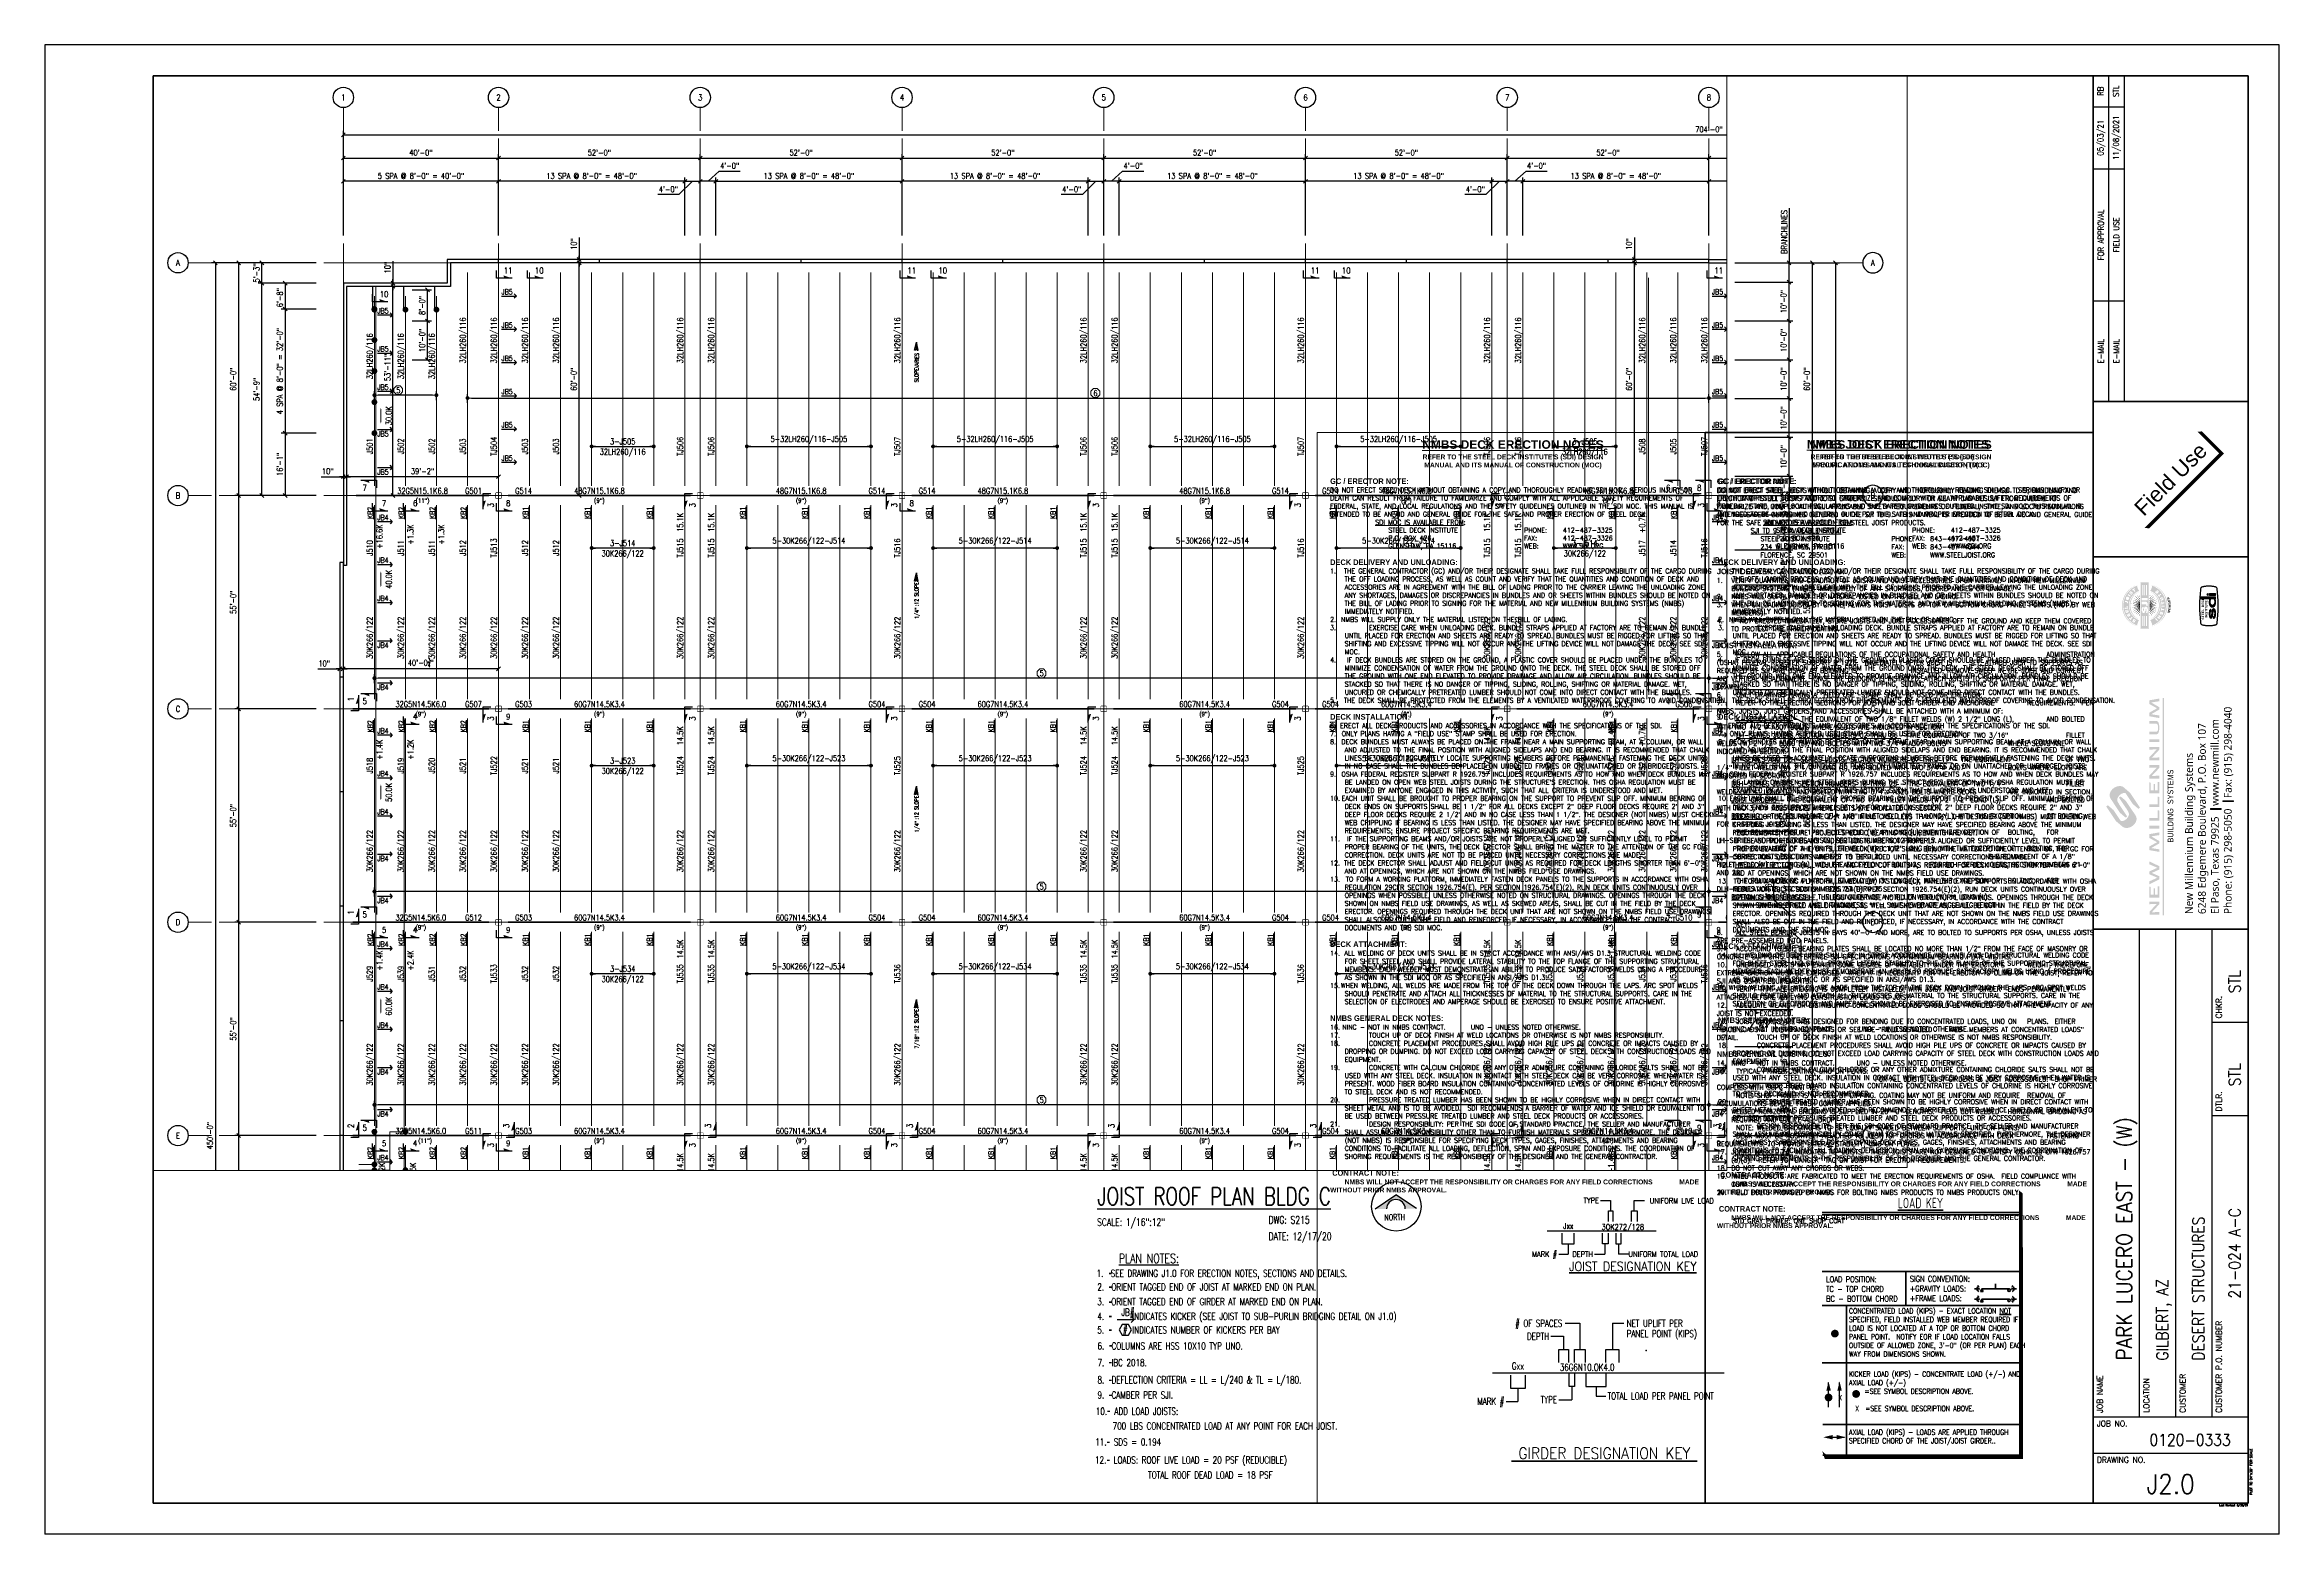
# Paper-space layout 'J2.0' of a CAD drawing. Extents: x -1.7 to 34.3, y -23.5 to 0.5.
# The model-space entities are those that its viewports show. They can reach past a viewport. Long polylines and large blocks are cut down to what shows.
import ezdxf
from ezdxf.enums import TextEntityAlignment as Align
from ezdxf.lldxf.tags import DXFTag

# ---------------------------------------------------------------- set-up
doc = ezdxf.new("R2010")
doc.units = 0
doc.header["$LTSCALE"] = 0.5
doc.header["$MEASUREMENT"] = 0
doc.linetypes.add('CENTER', pattern=[2, 1.25, -0.25, 0.25, -0.25])
doc.layers.get('0').update_dxf_attribs({"linetype": 'CONTINUOUS'})
doc.layers.get('DEFPOINTS').update_dxf_attribs({"linetype": 'CONTINUOUS'})
for name, color, linetype in [('BRIDGING-KB', 140, 'CONTINUOUS'), ('Deck', 6, 'CONTINUOUS'), ('Girder-Widths', 54, 'CONTINUOUS'), ('Grid-Bubbles', 2, 'CONTINUOUS'), ('Notes', 2, 'CONTINUOUS'), ('OBJ', 2, 'CONTINUOUS'), ('Plan Notes', 2, 'CONTINUOUS'), ('Plan-Notes', 2, 'CONTINUOUS'), ('Section-Cuts', 2, 'CONTINUOUS'), ('TITLE-BORDER-THIN', 254, 'CONTINUOUS'), ('TITLE-FIELD USE STAMP', 254, 'CONTINUOUS'), ('Z-KICKERS', 4, 'CONTINUOUS')]:
    doc.layers.add(name, color=color, linetype=linetype)
for name, color, linetype, lineweight in [('CMU-FAUX', 254, 'CONTINUOUS', 30), ('CMU-Walls', 254, 'CONTINUOUS', 30), ('Columns', 41, 'CONTINUOUS', 40), ('Dim-Grid', 11, 'CONTINUOUS', 20), ('Erection-Notes', 140, 'CONTINUOUS', 35), ('Girder-Marks', 50, 'CONTINUOUS', 35), ('Girders', 4, 'CONTINUOUS', 50), ('Grid-Lines', 251, 'CENTER', 5), ('Joist-Dims', 11, 'CONTINUOUS', 20), ('Joist-Loads', 50, 'CONTINUOUS', 18), ('Joist-Marks', 50, 'CONTINUOUS', 35), ('Joists', 1, 'CONTINUOUS', 15), ('Load-Key', 140, 'CONTINUOUS', 35), ('TITLE-ADDRESS-JUAREZ', 254, 'CONTINUOUS', 20), ('TITLE-BORDER', 4, 'CONTINUOUS', 70), ('TITLE-ERECTION-NOTES-DECK', 40, 'CONTINUOUS', 18), ('TITLE-ERECTION-NOTES-DECK ONLY', 40, 'CONTINUOUS', 18), ('TITLE-ERECTION-NOTES-JOISTS', 40, 'CONTINUOUS', 18), ('TITLE-INFO-ATTRIB', 1, 'CONTINUOUS', 40), ('TITLE-LOGO', 40, 'CONTINUOUS', 20), ('TITLE-TEXT', 40, 'CONTINUOUS', 18)]:
    doc.layers.add(name, color=color, linetype=linetype, lineweight=lineweight)
for name, color, linetype, lineweight, true_color in [('ESFR - 4in MAINS', 7, 'ESFR 4 MAINS', 9, 0xc6c7c4), ('ESFR - 6in MAINS', 7, 'ESFR 6 MAINS', 9, 0xc6c7c4), ('ESFR - 8in MAINS', 7, 'ESFR 8 MAINS', 9, 0xc6c7c4)]:
    doc.layers.add(name, color=color, linetype=linetype, lineweight=lineweight, true_color=true_color)
doc.layers.add('Plan Notes - Hidden', color=251, linetype='CONTINUOUS', lineweight=35, plot=False)
doc.layers.add('TITLE-ACTUAL-PAPER-SIZE', color=250, linetype='CONTINUOUS', plot=False)
doc.layers.add('View-Ports', color=5, linetype='CONTINUOUS', plot=False)
doc.styles.add('ARCHQUIK', font='ARCHQUIK.shx', dxfattribs={"width": 0.8})
doc.styles.add('For Approval', font='arial.ttf', dxfattribs={"width": 0.875})
doc.styles.add('Logo', font='SIMPLEX.SHX', dxfattribs={"height": 0.125})
doc.styles.add('NORMAL', font='simplex.shx', dxfattribs={"width": 0.75})
doc.styles.add('NOTES', font='romans.shx', dxfattribs={"width": 0.95})
doc.styles.add('Plan Notes', font='romans.shx', dxfattribs={"width": 0.75})
doc.styles.add('Revision Block', font='romans.shx', dxfattribs={"width": 0.875})
doc.styles.add('SDI Member', font='arialbd.ttf')
doc.styles.add('SECTION-ARROWS', font='simplex.shx', dxfattribs={"width": 0.75})
doc.styles.add('SECTION-ATTRIB-BOLD', font='simplex.shx', dxfattribs={"width": 0.75})
doc.styles.add('SECTION-ATTRIB-NORM', font='simplex.shx', dxfattribs={"width": 0.75})
doc.styles.add('SJI Member', font='arialbd.ttf', dxfattribs={"width": 0.8})
doc.styles.get("Standard").update_dxf_attribs({"font": 'SIMPLEX.SHX', "width": 0.75})
doc.styles.add('TITLE-ATTRIB', font='SIMPLEX', dxfattribs={"width": 0.75})
tags = doc.linetypes.add('ESFR 4 MAINS', pattern='A,0.25,-0.1,0,-0.1,0.25,-0.1,0,-0.1,["(4)",Standard,S=0.05,R=0,X=-0.05,Y=-0.025],-0.1,0,-0.1', length=1.1).pattern_tags.tags
tags[18] = DXFTag(74, 10)
tags = doc.linetypes.add('ESFR 6 MAINS', pattern='A,0.25,-0.1,0,-0.1,0.25,-0.1,0,-0.1,["(6)",Standard,S=0.05,R=0,X=-0.05,Y=-0.025],-0.1,0,-0.1', length=1.1).pattern_tags.tags
tags[18] = DXFTag(74, 10)
tags = doc.linetypes.add('ESFR 8 MAINS', pattern='A,0.25,-0.1,0,-0.1,0.25,-0.1,0,-0.1,["(8)",Standard,S=0.05,R=0,X=-0.05,Y=-0.025],-0.1,0,-0.1', length=1.1).pattern_tags.tags
tags[18] = DXFTag(74, 10)
doc.dimstyles.new('NMBS T192', dxfattribs={"dimscale": 192, "dimtxt": 0.09375, "dimasz": 0.0625, "dimexe": 0.0625, "dimexo": 0.125, "dimgap": 0.03125, "dimtad": 1, "dimdec": 4, "dimrnd": 0.0625, "dimzin": 3, "dimdsep": 46, "dimlunit": 4, "dimtxsty": 'Standard', "dimblk1": 'OBLIQUE', "dimblk2": 'OBLIQUE', "dimsah": 1, "dimcen": -0.125, "dimclrt": 2, "dimadec": 0, "dimazin": 0, "dimtfac": 0.625, "dimtdec": 4, "dimtmove": 0, "dimatfit": 2, "dimfxl": 0.0625, "dimtvp": 0.7, "dimtolj": 1, "dimtzin": 3, "dimarcsym": 0})
doc.dimstyles.new('NMBS T192 Dots', dxfattribs={"dimscale": 192, "dimtxt": 0.09375, "dimasz": 0.0625, "dimexe": 0.0625, "dimexo": 0.125, "dimgap": 0.03125, "dimtad": 1, "dimdec": 4, "dimrnd": 0.0625, "dimzin": 3, "dimdsep": 46, "dimlunit": 4, "dimtxsty": 'Standard', "dimblk": 'DOT', "dimcen": -0.125, "dimse1": 1, "dimse2": 1, "dimclrd": 4, "dimclrt": 50, "dimadec": 0, "dimazin": 0, "dimtfac": 0.625, "dimtdec": 4, "dimtmove": 0, "dimatfit": 2, "dimldrblk": 'OBLIQUE', "dimfxl": 0.0625, "dimtvp": 0.7, "dimtolj": 1, "dimtzin": 3, "dimarcsym": 0})

# ---------------------------------------------------------------- blocks, each defined once
blk = doc.blocks.new('Field Use')
at = {"layer": 'TITLE-FIELD USE STAMP'}
blk.add_lwpolyline([(0.483, -1.687, 0, 0, 0), (0.83, -2.035, 0, 0.0563, 0), (0.89, -2.015, 0.0563, 0.0563, 0), (2.07, -0.835, 0.0563, 0.0563, 0), (1.742, -0.507, 0.0563, 0, 0), (1.683, -0.487, 0, 0, 0), (0.483, -1.687, 0, 0, 0)], format="xyseb", dxfattribs=at)
at = {"layer": 'TITLE-FIELD USE STAMP', "color": 1, "style": 'For Approval'}
blk.add_text('Field Use', height=0.25, rotation=45, dxfattribs=at).set_placement((1.25, -1.25), align=Align.MIDDLE_CENTER)
blk = doc.blocks.new('NMBS')
at = {"layer": 'TITLE-LOGO'}
h = blk.add_hatch(color=254, dxfattribs=at)
h.paths.add_polyline_path([(0.909, 1.333), (0.909, 1.273), (1.065, 1.245), (1.065, 1.287), (0.936, 1.306), (1.065, 1.381), (1.065, 1.42), (0.938, 1.495), (1.065, 1.515), (1.065, 1.559), (0.909, 1.531), (0.909, 1.469), (1.031, 1.401)])
h.paths.add_polyline_path([(0.909, 1.665), (0.909, 1.621), (1.065, 1.621), (1.065, 1.665)])
h.paths.add_polyline_path([(0.909, 1.793), (0.909, 1.749), (1.065, 1.749), (1.065, 1.91), (1.043, 1.917), (1.043, 1.793)])
h.paths.add_polyline_path([(0.909, 2.013), (0.909, 1.968), (1.065, 1.968), (1.065, 2.13), (1.043, 2.136), (1.043, 2.013)])
h.paths.add_polyline_path([(0.93, 2.234), (0.93, 2.358), (0.909, 2.366), (0.909, 2.189), (1.065, 2.189), (1.065, 2.37), (1.043, 2.37), (1.043, 2.234), (0.995, 2.234), (0.995, 2.339), (0.974, 2.339), (0.974, 2.234)])
h.paths.add_polyline_path([(0.944, 2.467), (1.065, 2.596), (1.065, 2.643), (0.909, 2.643), (0.909, 2.599), (1.028, 2.604), (0.909, 2.477), (0.909, 2.426), (1.065, 2.426), (1.065, 2.473)])
h.paths.add_polyline_path([(0.944, 2.76), (1.065, 2.89), (1.065, 2.936), (0.909, 2.936), (0.909, 2.892), (1.028, 2.898), (0.909, 2.771), (0.909, 2.719), (1.065, 2.719), (1.065, 2.767)])
h.paths.add_polyline_path([(0.909, 3.06), (0.909, 3.016), (1.065, 3.016), (1.065, 3.06)])
edge = h.paths.add_edge_path()
edge.add_line((0.909, 3.181), (0.909, 3.138))
edge.add_line((0.909, 3.138), (1.016, 3.138))
edge.add_spline(control_points=[(1.016, 3.138), (1.018, 3.138), (1.024, 3.139), (1.032, 3.141), (1.04, 3.147), (1.048, 3.154), (1.053, 3.164), (1.057, 3.174), (1.061, 3.184), (1.063, 3.194), (1.064, 3.204), (1.065, 3.21), (1.065, 3.212)], knot_values=[0, 0, 0, 0, 0.002218, 0.004831, 0.007394, 0.010538, 0.013633, 0.017153, 0.019683, 0.023196, 0.026035, 0.028081, 0.028081, 0.028081, 0.028081], degree=3, periodic=0)
edge.add_line((1.065, 3.212), (1.065, 3.28))
edge.add_spline(control_points=[(1.065, 3.28), (1.065, 3.282), (1.064, 3.288), (1.063, 3.297), (1.061, 3.308), (1.057, 3.318), (1.053, 3.328), (1.048, 3.338), (1.04, 3.345), (1.032, 3.351), (1.025, 3.353), (1.02, 3.354), (1.019, 3.354)], knot_values=[0.000969, 0.000969, 0.000969, 0.000969, 0.003014, 0.005854, 0.009367, 0.011896, 0.015416, 0.018511, 0.021655, 0.024219, 0.026831, 0.028081, 0.028081, 0.028081, 0.028081], degree=3, periodic=0)
edge.add_line((1.019, 3.354), (0.909, 3.354))
edge.add_line((0.909, 3.354), (0.909, 3.31))
edge.add_line((0.909, 3.31), (1.017, 3.31))
edge.add_spline(control_points=[(1.017, 3.31), (1.018, 3.31), (1.022, 3.31), (1.027, 3.308), (1.032, 3.305), (1.036, 3.3), (1.041, 3.293), (1.044, 3.283), (1.047, 3.27), (1.047, 3.256), (1.047, 3.242), (1.047, 3.229), (1.046, 3.218), (1.044, 3.207), (1.041, 3.199), (1.036, 3.191), (1.031, 3.185), (1.023, 3.182), (1.017, 3.181), (1.013, 3.181)], knot_values=[0, 0, 0, 0, 0.001229, 0.002799, 0.004413, 0.00619, 0.008527, 0.011687, 0.01525, 0.019511, 0.023961, 0.027027, 0.03118, 0.033273, 0.036397, 0.038947, 0.041136, 0.042922, 0.04616, 0.04616, 0.04616, 0.04616], degree=3, periodic=0)
edge.add_line((1.013, 3.181), (0.909, 3.181))
h.paths.add_polyline_path([(0.936, 3.463), (1.065, 3.537), (1.065, 3.577), (0.938, 3.652), (1.065, 3.672), (1.065, 3.715), (0.909, 3.688), (0.909, 3.626), (1.031, 3.558), (0.909, 3.49), (0.909, 3.43), (1.065, 3.401), (1.065, 3.443)])
blk.add_hatch(color=40, dxfattribs=at).paths.add_polyline_path([(1.123, 3.722), (1.123, 0.223), (1.14, 0.223), (1.14, 3.722)])
h = blk.add_hatch(color=40, dxfattribs=at)
edge = h.paths.add_edge_path()
edge.add_line((0.37, 1.74), (0.479, 1.647))
edge.add_spline(control_points=[(0.479, 1.647), (0.485, 1.644), (0.497, 1.638), (0.518, 1.632), (0.543, 1.63), (0.573, 1.632), (0.602, 1.644), (0.63, 1.658), (0.653, 1.678), (0.673, 1.7), (0.688, 1.725), (0.698, 1.749), (0.701, 1.772), (0.7, 1.79), (0.697, 1.806), (0.691, 1.82), (0.685, 1.833), (0.676, 1.846), (0.666, 1.862), (0.656, 1.875), (0.65, 1.884), (0.648, 1.887)], knot_values=[0, 0, 0, 0, 2.429364, 5.115506, 8.047771, 11.939402, 15.9771, 19.703324, 23.415903, 27.31288, 30.783762, 34.138544, 36.885641, 39.127969, 41.139289, 42.905089, 44.515089, 46.588385, 48.792132, 51.429355, 52.810348, 52.810348, 52.810348, 52.810348], degree=3, periodic=0)
edge.add_line((0.648, 1.887), (0.528, 2.067))
edge.add_line((0.528, 2.067), (0.444, 2.138))
edge.add_line((0.444, 2.138), (0.417, 2.12))
edge.add_line((0.417, 2.12), (0.543, 1.932))
edge.add_spline(control_points=[(0.543, 1.932), (0.546, 1.926), (0.552, 1.916), (0.561, 1.902), (0.568, 1.888), (0.573, 1.875), (0.578, 1.864), (0.577, 1.852), (0.577, 1.84), (0.573, 1.828), (0.568, 1.814), (0.557, 1.797), (0.543, 1.781), (0.528, 1.766), (0.511, 1.755), (0.493, 1.747), (0.475, 1.742), (0.459, 1.74), (0.451, 1.74), (0.449, 1.74)], knot_values=[0, 0, 0, 0, 2.424824, 4.182419, 6.307542, 8.099302, 9.437172, 10.98493, 12.330284, 13.75113, 15.743871, 18.032738, 21.018148, 23.738562, 25.963897, 28.428929, 30.962305, 33.095926, 34.068973, 34.068973, 34.068973, 34.068973], degree=3, periodic=0)
edge.add_line((0.449, 1.74), (0.33, 1.918))
edge.add_line((0.33, 1.918), (0.238, 1.996))
edge.add_line((0.238, 1.996), (0.211, 1.978))
edge.add_line((0.211, 1.978), (0.37, 1.74))
edge = h.paths.add_edge_path()
edge.add_line((0.434, 1.874), (0.525, 1.797))
edge.add_line((0.525, 1.797), (0.55, 1.816))
edge.add_line((0.55, 1.816), (0.431, 1.995))
edge.add_spline(control_points=[(0.431, 1.995), (0.429, 1.998), (0.425, 2.004), (0.42, 2.012), (0.415, 2.022), (0.408, 2.032), (0.401, 2.045), (0.394, 2.056), (0.392, 2.067), (0.389, 2.077), (0.39, 2.087), (0.391, 2.102), (0.399, 2.119), (0.41, 2.139), (0.424, 2.155), (0.441, 2.17), (0.458, 2.181), (0.476, 2.189), (0.493, 2.194), (0.508, 2.196), (0.516, 2.196), (0.52, 2.196)], knot_values=[0, 0, 0, 0, 1.390252, 2.485485, 3.543359, 5.476949, 7.155645, 8.817703, 10.366298, 11.37468, 12.428204, 14.176151, 16.891227, 19.388148, 22.377889, 25.058313, 27.704075, 29.977221, 32.350794, 34.163703, 35.513591, 35.513591, 35.513591, 35.513591], degree=3, periodic=0)
edge.add_line((0.52, 2.196), (0.64, 2.016))
edge.add_line((0.64, 2.016), (0.731, 1.938))
edge.add_line((0.731, 1.938), (0.756, 1.957))
edge.add_line((0.756, 1.957), (0.595, 2.198))
edge.add_line((0.595, 2.198), (0.487, 2.29))
edge.add_spline(control_points=[(0.487, 2.29), (0.485, 2.292), (0.479, 2.297), (0.464, 2.301), (0.447, 2.305), (0.425, 2.305), (0.4, 2.303), (0.369, 2.295), (0.34, 2.279), (0.316, 2.261), (0.297, 2.238), (0.28, 2.214), (0.269, 2.187), (0.267, 2.161), (0.268, 2.139), (0.275, 2.115), (0.288, 2.093), (0.298, 2.078), (0.303, 2.072)], knot_values=[0, 0, 0, 0, 1.174246, 2.769265, 5.742678, 7.649799, 10.863624, 15.092455, 19.199574, 23.159134, 26.395327, 30.09828, 34.150505, 37.118144, 39.693026, 42.384076, 46.246573, 49.114729, 49.114729, 49.114729, 49.114729], degree=3, periodic=0)
edge.add_line((0.303, 2.072), (0.434, 1.874))
h = blk.add_hatch(color=254, dxfattribs=at)
h.paths.add_polyline_path([(0.91, 0.282), (0.91, 0.232), (1.065, 0.232), (1.065, 0.277), (0.945, 0.271), (1.065, 0.401), (1.065, 0.445), (0.909, 0.445), (0.909, 0.402), (1.028, 0.408)])
h.paths.add_polyline_path([(0.93, 0.555), (0.93, 0.679), (0.909, 0.687), (0.909, 0.51), (1.065, 0.51), (1.065, 0.691), (1.043, 0.691), (1.043, 0.555), (0.995, 0.555), (0.995, 0.66), (0.974, 0.66), (0.974, 0.555)])
h.paths.add_polyline_path([(0.909, 0.772), (0.909, 0.724), (1.065, 0.801), (1.065, 0.854), (0.946, 0.906), (1.065, 0.96), (1.065, 1.016), (0.909, 1.09), (0.909, 1.044), (1.036, 0.989), (0.909, 0.931), (0.909, 0.884), (1.036, 0.828)])
at = {"layer": 'TITLE-LOGO', "color": 254, "insert": (1.247, 1.984), "char_height": 0.09326, "attachment_point": 5, "rotation": 90}
blk.add_mtext('{\\fBankGothic Md BT|b0|i0|c0|p34;BUILDING  SYSTEMS}', dxfattribs=at)
blk = doc.blocks.new('SteelDeck')
at = {"layer": 'TITLE-LOGO', "lineweight": 5}
h = blk.add_hatch(color=254, dxfattribs=at)
h.paths.add_polyline_path([(0.009, 0.103), (0.008, 0.095), (0.008, 0.086), (0.008, 0.08), (0.009, 0.072), (0.009, 0.063), (0.01, 0.055), (0.011, 0.047), (0.013, 0.04), (0.015, 0.032), (0.017, 0.025), (0.019, 0.019), (0.022, 0.013), (0.025, 0.007), (0.028, 0.002), (0.031, -0.003), (0.034, -0.008), (0.038, -0.012), (0.042, -0.016), (0.046, -0.018), (0.05, -0.021), (0.054, -0.023), (0.058, -0.025), (0.062, -0.026), (0.066, -0.028), (0.07, -0.028), (0.075, -0.029), (0.079, -0.029), (0.084, -0.029), (0.088, -0.028), (0.093, -0.027), (0.097, -0.026), (0.101, -0.024), (0.105, -0.022), (0.109, -0.02), (0.113, -0.017), (0.116, -0.014), (0.12, -0.011), (0.124, -0.006), (0.127, -0.001), (0.13, 0.004), (0.133, 0.009), (0.136, 0.015), (0.139, 0.021), (0.141, 0.028), (0.142, 0.032), (0.144, 0.039), (0.146, 0.047), (0.148, 0.055), (0.149, 0.063), (0.15, 0.071), (0.15, 0.079), (0.15, 0.088), (0.15, 0.088), (0.15, 0.097), (0.15, 0.105), (0.149, 0.113), (0.148, 0.121), (0.146, 0.128), (0.144, 0.135), (0.142, 0.142), (0.139, 0.148), (0.137, 0.153), (0.133, 0.159), (0.132, 0.161), (0.147, 0.161), (0.147, 0.206), (-0.205, 0.206), (-0.205, 0.161), (0.027, 0.161), (0.024, 0.156), (0.021, 0.15), (0.018, 0.144), (0.016, 0.137), (0.013, 0.129), (0.013, 0.127), (0.011, 0.119), (0.01, 0.111)])
h.paths.add_polyline_path([(0.112, 0.161), (0.115, 0.157), (0.118, 0.153), (0.121, 0.149), (0.122, 0.148), (0.125, 0.142), (0.128, 0.135), (0.13, 0.128), (0.132, 0.12), (0.133, 0.112), (0.134, 0.104), (0.134, 0.095), (0.134, 0.093), (0.134, 0.085), (0.133, 0.077), (0.132, 0.069), (0.13, 0.061), (0.127, 0.054), (0.124, 0.048), (0.121, 0.041), (0.118, 0.037), (0.115, 0.033), (0.112, 0.03), (0.108, 0.027), (0.104, 0.024), (0.1, 0.022), (0.095, 0.02), (0.09, 0.019), (0.085, 0.018), (0.08, 0.018), (0.075, 0.018), (0.07, 0.019), (0.065, 0.02), (0.06, 0.022), (0.056, 0.023), (0.052, 0.026), (0.048, 0.029), (0.045, 0.032), (0.042, 0.036), (0.039, 0.04), (0.038, 0.041), (0.035, 0.047), (0.032, 0.054), (0.03, 0.061), (0.028, 0.068), (0.027, 0.076), (0.026, 0.084), (0.026, 0.093), (0.026, 0.097), (0.026, 0.105), (0.027, 0.113), (0.029, 0.121), (0.03, 0.129), (0.033, 0.136), (0.036, 0.142), (0.039, 0.149), (0.04, 0.15), (0.043, 0.154), (0.046, 0.157), (0.05, 0.161)], flags=16)
edge = h.paths.add_edge_path()
edge.add_ellipse((-0.027, 0.26), major_axis=(0, -0.023), ratio=0.69664, start_angle=0, end_angle=360)
h.paths.add_polyline_path([(0.011, 0.283), (0.011, 0.237), (0.147, 0.237), (0.147, 0.283)])
h.paths.add_polyline_path([(0.099, -0.064), (0.095, -0.066), (0.091, -0.069), (0.088, -0.073), (0.085, -0.076), (0.082, -0.082), (0.08, -0.088), (0.077, -0.095), (0.075, -0.103), (0.075, -0.105), (0.074, -0.111), (0.073, -0.117), (0.072, -0.124), (0.07, -0.132), (0.069, -0.14), (0.068, -0.15), (0.066, -0.16), (0.065, -0.171), (0.063, -0.184), (0.062, -0.194), (0.06, -0.202), (0.06, -0.208), (0.059, -0.212), (0.058, -0.217), (0.055, -0.224), (0.053, -0.23), (0.052, -0.23), (0.049, -0.234), (0.045, -0.235), (0.043, -0.235), (0.039, -0.233), (0.036, -0.228), (0.032, -0.222), (0.031, -0.219), (0.03, -0.212), (0.029, -0.205), (0.028, -0.197), (0.027, -0.187), (0.027, -0.177), (0.027, -0.174), (0.028, -0.164), (0.028, -0.156), (0.029, -0.148), (0.031, -0.141), (0.033, -0.135), (0.035, -0.131), (0.038, -0.126), (0.041, -0.122), (0.045, -0.119), (0.049, -0.117), (0.046, -0.072), (0.045, -0.073), (0.04, -0.075), (0.036, -0.078), (0.032, -0.081), (0.028, -0.084), (0.025, -0.088), (0.025, -0.089), (0.022, -0.094), (0.019, -0.1), (0.017, -0.107), (0.015, -0.115), (0.013, -0.124), (0.012, -0.129), (0.011, -0.137), (0.01, -0.145), (0.009, -0.153), (0.009, -0.162), (0.008, -0.171), (0.008, -0.18), (0.008, -0.186), (0.009, -0.195), (0.009, -0.203), (0.01, -0.212), (0.011, -0.22), (0.012, -0.227), (0.014, -0.236), (0.016, -0.243), (0.018, -0.249), (0.018, -0.249), (0.021, -0.256), (0.024, -0.262), (0.027, -0.267), (0.031, -0.271), (0.031, -0.272), (0.035, -0.275), (0.039, -0.278), (0.043, -0.279), (0.047, -0.28), (0.05, -0.28), (0.054, -0.279), (0.058, -0.277), (0.062, -0.274), (0.066, -0.27), (0.068, -0.266), (0.071, -0.261), (0.074, -0.255), (0.076, -0.248), (0.078, -0.24), (0.079, -0.237), (0.08, -0.231), (0.082, -0.225), (0.083, -0.218), (0.084, -0.21), (0.085, -0.201), (0.087, -0.192), (0.088, -0.181), (0.09, -0.17), (0.091, -0.16), (0.092, -0.149), (0.094, -0.14), (0.095, -0.133), (0.096, -0.127), (0.097, -0.123), (0.099, -0.119), (0.102, -0.114), (0.106, -0.11), (0.11, -0.109), (0.111, -0.109), (0.115, -0.111), (0.118, -0.114), (0.122, -0.118), (0.125, -0.125), (0.127, -0.13), (0.128, -0.137), (0.13, -0.144), (0.131, -0.152), (0.131, -0.162), (0.131, -0.172), (0.131, -0.174), (0.131, -0.184), (0.13, -0.192), (0.129, -0.201), (0.128, -0.208), (0.126, -0.215), (0.124, -0.221), (0.122, -0.225), (0.119, -0.23), (0.115, -0.234), (0.112, -0.238), (0.108, -0.24), (0.103, -0.242), (0.107, -0.288), (0.107, -0.287), (0.112, -0.285), (0.116, -0.283), (0.12, -0.28), (0.124, -0.276), (0.127, -0.273), (0.131, -0.268), (0.134, -0.263), (0.137, -0.258), (0.139, -0.252), (0.14, -0.251), (0.142, -0.245), (0.143, -0.239), (0.145, -0.232), (0.146, -0.225), (0.148, -0.217), (0.149, -0.209), (0.149, -0.201), (0.15, -0.191), (0.15, -0.182), (0.15, -0.171), (0.15, -0.163), (0.15, -0.154), (0.149, -0.146), (0.148, -0.137), (0.147, -0.129), (0.146, -0.122), (0.145, -0.114), (0.145, -0.114), (0.143, -0.106), (0.14, -0.099), (0.138, -0.092), (0.135, -0.086), (0.132, -0.08), (0.129, -0.075), (0.127, -0.073), (0.123, -0.069), (0.119, -0.066), (0.115, -0.064), (0.111, -0.063), (0.107, -0.062), (0.103, -0.062)])
at = {"layer": 'TITLE-LOGO', "color": 254, "lineweight": 5, "const_width": 0.03}
blk.add_lwpolyline([(0.183, 0.393, 0.299541), (0.15, 0.432, 0.126595), (-0.15, 0.432, 0.299541), (-0.184, 0.393, 0.063026), (-0.184, -0.392, 0.299541), (-0.15, -0.431, 0.126595), (0.15, -0.431, 0.299541), (0.183, -0.392, 0.063026)], format="xyb", close=True, dxfattribs=at)
at = {"layer": 'TITLE-LOGO', "color": 254, "lineweight": 5}
for points in [[(0.009, 0.103), (0.008, 0.095), (0.008, 0.086), (0.008, 0.08), (0.009, 0.072), (0.009, 0.063), (0.01, 0.055), (0.011, 0.047), (0.013, 0.04), (0.015, 0.032), (0.017, 0.025), (0.019, 0.019), (0.022, 0.013), (0.025, 0.007), (0.028, 0.002), (0.031, -0.003), (0.034, -0.008), (0.038, -0.012), (0.042, -0.016), (0.046, -0.018), (0.05, -0.021), (0.054, -0.023), (0.058, -0.025), (0.062, -0.026), (0.066, -0.028), (0.07, -0.028), (0.075, -0.029), (0.079, -0.029), (0.084, -0.029), (0.088, -0.028), (0.093, -0.027), (0.097, -0.026), (0.101, -0.024), (0.105, -0.022), (0.109, -0.02), (0.113, -0.017), (0.116, -0.014), (0.12, -0.011), (0.124, -0.006), (0.127, -0.001), (0.13, 0.004), (0.133, 0.009), (0.136, 0.015), (0.139, 0.021), (0.141, 0.028), (0.142, 0.032), (0.144, 0.039), (0.146, 0.047), (0.148, 0.055), (0.149, 0.063), (0.15, 0.071), (0.15, 0.079), (0.15, 0.088), (0.15, 0.088), (0.15, 0.097), (0.15, 0.105), (0.149, 0.113), (0.148, 0.121), (0.146, 0.128), (0.144, 0.135), (0.142, 0.142), (0.139, 0.148), (0.137, 0.153), (0.133, 0.159), (0.132, 0.161), (0.147, 0.161), (0.147, 0.206), (-0.205, 0.206), (-0.205, 0.161), (0.027, 0.161), (0.024, 0.156), (0.021, 0.15), (0.018, 0.144), (0.016, 0.137), (0.013, 0.129), (0.013, 0.127), (0.011, 0.119), (0.01, 0.111)], [(0.011, 0.283), (0.011, 0.237), (0.147, 0.237), (0.147, 0.283)], [(0.112, 0.161), (0.115, 0.157), (0.118, 0.153), (0.121, 0.149), (0.122, 0.148), (0.125, 0.142), (0.128, 0.135), (0.13, 0.128), (0.132, 0.12), (0.133, 0.112), (0.134, 0.104), (0.134, 0.095), (0.134, 0.093), (0.134, 0.085), (0.133, 0.077), (0.132, 0.069), (0.13, 0.061), (0.127, 0.054), (0.124, 0.048), (0.121, 0.041), (0.118, 0.037), (0.115, 0.033), (0.112, 0.03), (0.108, 0.027), (0.104, 0.024), (0.1, 0.022), (0.095, 0.02), (0.09, 0.019), (0.085, 0.018), (0.08, 0.018), (0.075, 0.018), (0.07, 0.019), (0.065, 0.02), (0.06, 0.022), (0.056, 0.023), (0.052, 0.026), (0.048, 0.029), (0.045, 0.032), (0.042, 0.036), (0.039, 0.04), (0.038, 0.041), (0.035, 0.047), (0.032, 0.054), (0.03, 0.061), (0.028, 0.068), (0.027, 0.076), (0.026, 0.084), (0.026, 0.093), (0.026, 0.097), (0.026, 0.105), (0.027, 0.113), (0.029, 0.121), (0.03, 0.129), (0.033, 0.136), (0.036, 0.142), (0.039, 0.149), (0.04, 0.15), (0.043, 0.154), (0.046, 0.157), (0.05, 0.161)], [(0.099, -0.064), (0.095, -0.066), (0.091, -0.069), (0.088, -0.073), (0.085, -0.076), (0.082, -0.082), (0.08, -0.088), (0.077, -0.095), (0.075, -0.103), (0.075, -0.105), (0.074, -0.111), (0.073, -0.117), (0.072, -0.124), (0.07, -0.132), (0.069, -0.14), (0.068, -0.15), (0.066, -0.16), (0.065, -0.171), (0.063, -0.184), (0.062, -0.194), (0.06, -0.202), (0.06, -0.208), (0.059, -0.212), (0.058, -0.217), (0.055, -0.224), (0.053, -0.23), (0.052, -0.23), (0.049, -0.234), (0.045, -0.235), (0.043, -0.235), (0.039, -0.233), (0.036, -0.228), (0.032, -0.222), (0.031, -0.219), (0.03, -0.212), (0.029, -0.205), (0.028, -0.197), (0.027, -0.187), (0.027, -0.177), (0.027, -0.174), (0.028, -0.164), (0.028, -0.156), (0.029, -0.148), (0.031, -0.141), (0.033, -0.135), (0.035, -0.131), (0.038, -0.126), (0.041, -0.122), (0.045, -0.119), (0.049, -0.117), (0.046, -0.072), (0.045, -0.073), (0.04, -0.075), (0.036, -0.078), (0.032, -0.081), (0.028, -0.084), (0.025, -0.088), (0.025, -0.089), (0.022, -0.094), (0.019, -0.1), (0.017, -0.107), (0.015, -0.115), (0.013, -0.124), (0.012, -0.129), (0.011, -0.137), (0.01, -0.145), (0.009, -0.153), (0.009, -0.162), (0.008, -0.171), (0.008, -0.18), (0.008, -0.186), (0.009, -0.195), (0.009, -0.203), (0.01, -0.212), (0.011, -0.22), (0.012, -0.227), (0.014, -0.236), (0.016, -0.243), (0.018, -0.249), (0.018, -0.249), (0.021, -0.256), (0.024, -0.262), (0.027, -0.267), (0.031, -0.271), (0.031, -0.272), (0.035, -0.275), (0.039, -0.278), (0.043, -0.279), (0.047, -0.28), (0.05, -0.28), (0.054, -0.279), (0.058, -0.277), (0.062, -0.274), (0.066, -0.27), (0.068, -0.266), (0.071, -0.261), (0.074, -0.255), (0.076, -0.248), (0.078, -0.24), (0.079, -0.237), (0.08, -0.231), (0.082, -0.225), (0.083, -0.218), (0.084, -0.21), (0.085, -0.201), (0.087, -0.192), (0.088, -0.181), (0.09, -0.17), (0.091, -0.16), (0.092, -0.149), (0.094, -0.14), (0.095, -0.133), (0.096, -0.127), (0.097, -0.123), (0.099, -0.119), (0.102, -0.114), (0.106, -0.11), (0.11, -0.109), (0.111, -0.109), (0.115, -0.111), (0.118, -0.114), (0.122, -0.118), (0.125, -0.125), (0.127, -0.13), (0.128, -0.137), (0.13, -0.144), (0.131, -0.152), (0.131, -0.162), (0.131, -0.172), (0.131, -0.174), (0.131, -0.184), (0.13, -0.192), (0.129, -0.201), (0.128, -0.208), (0.126, -0.215), (0.124, -0.221), (0.122, -0.225), (0.119, -0.23), (0.115, -0.234), (0.112, -0.238), (0.108, -0.24), (0.103, -0.242), (0.107, -0.288), (0.107, -0.287), (0.112, -0.285), (0.116, -0.283), (0.12, -0.28), (0.124, -0.276), (0.127, -0.273), (0.131, -0.268), (0.134, -0.263), (0.137, -0.258), (0.139, -0.252), (0.14, -0.251), (0.142, -0.245), (0.143, -0.239), (0.145, -0.232), (0.146, -0.225), (0.148, -0.217), (0.149, -0.209), (0.149, -0.201), (0.15, -0.191), (0.15, -0.182), (0.15, -0.171), (0.15, -0.163), (0.15, -0.154), (0.149, -0.146), (0.148, -0.137), (0.147, -0.129), (0.146, -0.122), (0.145, -0.114), (0.145, -0.114), (0.143, -0.106), (0.14, -0.099), (0.138, -0.092), (0.135, -0.086), (0.132, -0.08), (0.129, -0.075), (0.127, -0.073), (0.123, -0.069), (0.119, -0.066), (0.115, -0.064), (0.111, -0.063), (0.107, -0.062), (0.103, -0.062)]]:
    blk.add_lwpolyline(points, close=True, dxfattribs=at)
blk.add_ellipse((-0.027, 0.26), major_axis=(0, -0.023), ratio=0.69664, dxfattribs=at)
at = {"layer": 'TITLE-LOGO', "color": 254, "lineweight": 5, "style": 'SDI Member', "width": 0.8}
blk.add_text('STEEL  DECK', height=0.05391, rotation=90, dxfattribs=at).set_placement((-0.108, -0.062), align=Align.CENTER)
at = {"layer": 'TITLE-LOGO', "color": 254, "lineweight": 5, "style": 'SDI Member'}
blk.add_text('INSTITUTE', height=0.0538, rotation=90, dxfattribs=at).set_placement((-0.032, -0.066), align=Align.CENTER)
blk = doc.blocks.new('SteelJoist')
at = {"layer": 'TITLE-LOGO'}
h = blk.add_hatch(color=254, dxfattribs=at)
h.paths.add_polyline_path([(-0.053, 0.373), (-0.063, 0.377), (-0.063, -0.377), (-0.053, -0.374), (0.051, -0.374), (0.063, -0.378), (0.063, 0.377), (0.052, 0.373)])
h.paths.add_polyline_path([(0.049, 0.124), (0.049, 0.083), (-0.049, 0.083), (-0.049, 0.124)], flags=16)
h.paths.add_polyline_path([(0.006, 0.167), (-0.007, 0.167), (-0.007, 0.329), (0.006, 0.329)], flags=16)
h.paths.add_polyline_path([(0.022, 0.329), (0.036, 0.329), (0.036, 0.167), (0.022, 0.167)], flags=16)
h.paths.add_polyline_path([(-0.023, 0.167), (-0.036, 0.167), (-0.036, 0.329), (-0.023, 0.329)], flags=16)
h.paths.add_polyline_path([(0.026, 0.061, -0.268145), (0.05, 0.02), (0.05, -0.007), (0.026, -0.007), (0.026, 0.006, 0.43061), (0.012, 0.021), (-0.049, 0.021), (-0.049, 0.061)], flags=16)
edge = h.paths.add_edge_path(flags=16)
edge.add_spline(control_points=[(-0.01, -0.05), (-0.01, -0.048), (-0.01, -0.044), (-0.009, -0.039), (-0.007, -0.032), (-0.004, -0.025), (0.002, -0.02), (0.009, -0.017), (0.015, -0.016), (0.022, -0.017), (0.029, -0.018), (0.035, -0.022), (0.041, -0.028), (0.044, -0.035), (0.048, -0.043), (0.05, -0.051), (0.051, -0.061), (0.052, -0.071), (0.051, -0.08), (0.051, -0.088), (0.05, -0.096), (0.049, -0.104), (0.046, -0.112), (0.044, -0.119), (0.041, -0.123), (0.04, -0.125)], knot_values=[0, 0, 0, 0, 0.005295, 0.011333, 0.018529, 0.027545, 0.034954, 0.041955, 0.050571, 0.056564, 0.064128, 0.071969, 0.079219, 0.089668, 0.096265, 0.105908, 0.117043, 0.127568, 0.137708, 0.145149, 0.152973, 0.162715, 0.170994, 0.179339, 0.185946, 0.185946, 0.185946, 0.185946], degree=3, periodic=0)
edge.add_line((0.04, -0.125), (0.019, -0.112))
edge.add_spline(control_points=[(0.019, -0.112), (0.02, -0.11), (0.023, -0.105), (0.025, -0.098), (0.026, -0.092), (0.027, -0.089), (0.027, -0.087)], knot_values=[0, 0, 0, 0, 0.00963, 0.016852, 0.023535, 0.027931, 0.027931, 0.027931, 0.027931], degree=3, periodic=0)
edge.add_line((0.027, -0.087), (0.027, -0.066))
edge.add_arc((0.008, -0.066), 0.0187, 360.3115, 389.6727)
edge.add_arc((0.02, -0.06), 0.00526, 391.2025, 501.5308)
edge.add_arc((0.036, -0.068), 0.0229, 149.5191, 179.0078)
edge.add_line((0.013, -0.068), (0.013, -0.081))
edge.add_arc((-0.083, -0.077), 0.0963, 346.2753, 357.1799, ccw=False)
edge.add_arc((-0.017, -0.094), 0.0284, 281.7856, 347.6906, ccw=False)
edge.add_line((-0.012, -0.121), (-0.024, -0.121))
edge.add_arc((-0.021, -0.096), 0.0251, 194.0305, 263.9189, ccw=False)
edge.add_arc((0.024, -0.08), 0.0729, 181.1854, 197.6026, ccw=False)
edge.add_line((-0.049, -0.082), (-0.049, -0.053))
edge.add_arc((0.007, -0.055), 0.0558, 153.0429, 178.0182, ccw=False)
edge.add_arc((-0.022, -0.043), 0.0252, 120.5187, 148.3263, ccw=False)
edge.add_line((-0.034, -0.021), (-0.015, -0.021))
edge.add_line((-0.015, -0.021), (-0.015, -0.051))
edge.add_line((-0.015, -0.051), (-0.019, -0.051))
edge.add_spline(control_points=[(-0.019, -0.051), (-0.02, -0.051), (-0.021, -0.051), (-0.023, -0.053), (-0.025, -0.055), (-0.027, -0.06), (-0.028, -0.066), (-0.027, -0.072), (-0.026, -0.079), (-0.023, -0.083), (-0.019, -0.083), (-0.014, -0.083), (-0.011, -0.078), (-0.011, -0.073), (-0.01, -0.069), (-0.01, -0.067)], knot_values=[0, 0, 0, 0, 0.001216, 0.003686, 0.007822, 0.012628, 0.018677, 0.027011, 0.033889, 0.038196, 0.042588, 0.046955, 0.052108, 0.058442, 0.064179, 0.064179, 0.064179, 0.064179], degree=3, periodic=0)
edge.add_line((-0.01, -0.067), (-0.01, -0.05))
h.paths.add_polyline_path([(0.006, -0.168), (0.006, -0.33), (-0.007, -0.33), (-0.007, -0.168)], flags=16)
h.paths.add_polyline_path([(0.022, -0.168), (0.036, -0.168), (0.036, -0.33), (0.022, -0.33)], flags=16)
h.paths.add_polyline_path([(-0.023, -0.168), (-0.023, -0.33), (-0.036, -0.33), (-0.036, -0.168)], flags=16)
for points in [[(-0.119, -0.337, -0.702047), (-0.118, 0.335, 0.734512)], [(-0.085, -0.226, -0.648606), (-0.083, 0.227, 0.705924)], [(0.084, 0.226, -0.649383), (0.082, -0.226, 0.708419)], [(0.118, 0.336, -0.705127), (0.117, -0.336, 0.740024)]]:
    blk.add_hatch(color=76, dxfattribs=at).paths.add_polyline_path(points)
h = blk.add_hatch(color=254, dxfattribs=at)
h.paths.add_polyline_path([(-0.116, -0.324), (-0.122, -0.306), (-0.102, -0.253), (-0.088, -0.239, -0.697974), (-0.09, 0.237), (-0.103, 0.252), (-0.122, 0.306), (-0.116, 0.324, 0.706644)])
edge = h.paths.add_edge_path(flags=16)
edge.add_line((-0.319, 0.059), (-0.316, 0.077))
edge.add_line((-0.316, 0.077), (-0.279, 0.069))
edge.add_spline(control_points=[(-0.279, 0.069), (-0.278, 0.069), (-0.276, 0.068), (-0.273, 0.065), (-0.27, 0.059), (-0.27, 0.052), (-0.27, 0.044), (-0.271, 0.039), (-0.272, 0.037)], knot_values=[0, 0, 0, 0, 0.002492, 0.008011, 0.014327, 0.022549, 0.030877, 0.038655, 0.038655, 0.038655, 0.038655], degree=3, periodic=0)
edge.add_line((-0.272, 0.037), (-0.284, 0.039))
edge.add_spline(control_points=[(-0.284, 0.039), (-0.284, 0.041), (-0.284, 0.045), (-0.284, 0.05), (-0.287, 0.052), (-0.288, 0.052), (-0.289, 0.053)], knot_values=[0, 0, 0, 0, 0.005733, 0.011579, 0.014504, 0.016591, 0.016591, 0.016591, 0.016591], degree=3, periodic=0)
edge.add_line((-0.289, 0.053), (-0.319, 0.059))
h.paths.add_polyline_path([(-0.29, -0.008), (-0.276, -0.006), (-0.271, -0.049), (-0.321, -0.055), (-0.323, -0.036), (-0.287, -0.032)], flags=16)
edge = h.paths.add_edge_path(flags=16)
edge.add_spline(control_points=[(-0.304, 0.115), (-0.304, 0.113), (-0.304, 0.109), (-0.303, 0.103), (-0.299, 0.097), (-0.294, 0.094), (-0.289, 0.091), (-0.283, 0.088), (-0.277, 0.088), (-0.271, 0.088), (-0.265, 0.089), (-0.26, 0.093), (-0.255, 0.099), (-0.253, 0.104), (-0.25, 0.11), (-0.249, 0.116), (-0.249, 0.122), (-0.25, 0.127), (-0.253, 0.131), (-0.256, 0.135), (-0.26, 0.137), (-0.264, 0.14), (-0.269, 0.142), (-0.275, 0.143), (-0.281, 0.144), (-0.287, 0.142), (-0.292, 0.14), (-0.296, 0.135), (-0.3, 0.129), (-0.303, 0.122), (-0.304, 0.117), (-0.304, 0.115)], knot_values=[0, 0, 0, 0, 0.00542, 0.012088, 0.019625, 0.026207, 0.031801, 0.038579, 0.045206, 0.051346, 0.057189, 0.06429, 0.072368, 0.078749, 0.084923, 0.091446, 0.098072, 0.10404, 0.108563, 0.113338, 0.117543, 0.122984, 0.12892, 0.134943, 0.141838, 0.147614, 0.15348, 0.159701, 0.167333, 0.177103, 0.183683, 0.183683, 0.183683, 0.183683], degree=3, periodic=0)
edge = h.paths.add_edge_path(flags=0)
edge.add_spline(control_points=[(-0.289, 0.115), (-0.288, 0.113), (-0.286, 0.11), (-0.28, 0.109), (-0.276, 0.107), (-0.272, 0.106), (-0.27, 0.105), (-0.268, 0.107), (-0.266, 0.109), (-0.264, 0.112), (-0.264, 0.115), (-0.265, 0.118), (-0.267, 0.12), (-0.269, 0.121), (-0.272, 0.122), (-0.276, 0.123), (-0.279, 0.125), (-0.282, 0.126), (-0.284, 0.125), (-0.286, 0.124), (-0.288, 0.121), (-0.289, 0.118), (-0.289, 0.116), (-0.289, 0.115)], knot_values=[0, 0, 0, 0, 0.004835, 0.011719, 0.018558, 0.020216, 0.022549, 0.025158, 0.028075, 0.032263, 0.035697, 0.038309, 0.040807, 0.043739, 0.047069, 0.051108, 0.05544, 0.058207, 0.060574, 0.06331, 0.066771, 0.070176, 0.073897, 0.073897, 0.073897, 0.073897], degree=3, periodic=0)
edge = h.paths.add_edge_path(flags=16)
edge.add_line((-0.282, -0.067), (-0.268, -0.063))
edge.add_line((-0.268, -0.063), (-0.259, -0.093))
edge.add_spline(control_points=[(-0.259, -0.093), (-0.259, -0.094), (-0.258, -0.096), (-0.259, -0.099), (-0.26, -0.103), (-0.263, -0.107), (-0.266, -0.11), (-0.271, -0.112), (-0.275, -0.114), (-0.28, -0.116), (-0.285, -0.118), (-0.29, -0.118), (-0.294, -0.118), (-0.298, -0.117), (-0.302, -0.116), (-0.304, -0.114), (-0.306, -0.112), (-0.306, -0.111)], knot_values=[0, 0, 0, 0, 0.002948, 0.005501, 0.01101, 0.015165, 0.020121, 0.02569, 0.030805, 0.036539, 0.041862, 0.046806, 0.05093, 0.05595, 0.05938, 0.063174, 0.066249, 0.066249, 0.066249, 0.066249], degree=3, periodic=0)
edge.add_line((-0.306, -0.111), (-0.317, -0.078))
edge.add_line((-0.317, -0.078), (-0.304, -0.074))
edge.add_line((-0.304, -0.074), (-0.296, -0.1))
edge.add_line((-0.296, -0.1), (-0.291, -0.098))
edge.add_line((-0.291, -0.098), (-0.298, -0.075))
edge.add_line((-0.298, -0.075), (-0.286, -0.071))
edge.add_line((-0.286, -0.071), (-0.278, -0.095))
edge.add_line((-0.278, -0.095), (-0.273, -0.093))
edge.add_line((-0.273, -0.093), (-0.282, -0.067))
h.paths.add_polyline_path([(-0.277, 0.17), (-0.267, 0.185), (-0.224, 0.158), (-0.235, 0.142)], flags=16)
edge = h.paths.add_edge_path(flags=16)
edge.add_line((-0.249, -0.119), (-0.232, -0.147))
edge.add_spline(control_points=[(-0.232, -0.147), (-0.232, -0.147), (-0.231, -0.149), (-0.231, -0.153), (-0.231, -0.156), (-0.233, -0.161), (-0.236, -0.164), (-0.24, -0.168), (-0.244, -0.171), (-0.248, -0.173), (-0.252, -0.176), (-0.257, -0.178), (-0.261, -0.179), (-0.265, -0.179), (-0.269, -0.179), (-0.272, -0.178), (-0.273, -0.176), (-0.274, -0.175)], knot_values=[0, 0, 0, 0, 0.002948, 0.005501, 0.01101, 0.015165, 0.020121, 0.02569, 0.030805, 0.036539, 0.041862, 0.046806, 0.05093, 0.05595, 0.05938, 0.063174, 0.066249, 0.066249, 0.066249, 0.066249], degree=3, periodic=0)
edge.add_line((-0.274, -0.175), (-0.293, -0.146))
edge.add_line((-0.293, -0.146), (-0.28, -0.138))
edge.add_line((-0.28, -0.138), (-0.267, -0.162))
edge.add_line((-0.267, -0.162), (-0.262, -0.159))
edge.add_line((-0.262, -0.159), (-0.275, -0.138))
edge.add_line((-0.275, -0.138), (-0.264, -0.131))
edge.add_line((-0.264, -0.131), (-0.251, -0.152))
edge.add_line((-0.251, -0.152), (-0.246, -0.149))
edge.add_line((-0.246, -0.149), (-0.261, -0.127))
edge.add_line((-0.261, -0.127), (-0.249, -0.119))
edge = h.paths.add_edge_path(flags=16)
edge.add_line((-0.222, 0.172), (-0.226, 0.183))
edge.add_spline(control_points=[(-0.226, 0.183), (-0.225, 0.184), (-0.223, 0.185), (-0.22, 0.186), (-0.217, 0.187), (-0.215, 0.189), (-0.212, 0.191), (-0.21, 0.194), (-0.208, 0.196), (-0.207, 0.199), (-0.208, 0.201), (-0.209, 0.201), (-0.211, 0.201), (-0.213, 0.199), (-0.216, 0.197), (-0.218, 0.194), (-0.221, 0.192), (-0.224, 0.19), (-0.228, 0.189), (-0.231, 0.188), (-0.234, 0.189), (-0.237, 0.189), (-0.24, 0.191), (-0.243, 0.194), (-0.245, 0.197), (-0.247, 0.2), (-0.248, 0.203), (-0.248, 0.206), (-0.247, 0.209), (-0.245, 0.213), (-0.243, 0.217), (-0.239, 0.22), (-0.236, 0.224), (-0.232, 0.228), (-0.228, 0.231), (-0.224, 0.232), (-0.221, 0.232), (-0.217, 0.231), (-0.214, 0.228), (-0.212, 0.226), (-0.21, 0.224)], knot_values=[0, 0, 0, 0, 0.003702, 0.007156, 0.010024, 0.013361, 0.017372, 0.021698, 0.024701, 0.026879, 0.028785, 0.030679, 0.032287, 0.035173, 0.039054, 0.043208, 0.046996, 0.050806, 0.054376, 0.057561, 0.060646, 0.06437, 0.067268, 0.072075, 0.075745, 0.080079, 0.083893, 0.086637, 0.089831, 0.093873, 0.099144, 0.103646, 0.109708, 0.116111, 0.121114, 0.124568, 0.128215, 0.132034, 0.135659, 0.142752, 0.142752, 0.142752, 0.142752], degree=3, periodic=0)
edge.add_line((-0.21, 0.224), (-0.219, 0.215))
edge.add_spline(control_points=[(-0.219, 0.215), (-0.22, 0.215), (-0.221, 0.215), (-0.222, 0.216), (-0.225, 0.216), (-0.227, 0.215), (-0.229, 0.213), (-0.231, 0.211), (-0.231, 0.208), (-0.23, 0.206), (-0.228, 0.206), (-0.226, 0.206), (-0.225, 0.207), (-0.222, 0.21), (-0.219, 0.212), (-0.216, 0.215), (-0.213, 0.217), (-0.211, 0.218), (-0.207, 0.219), (-0.204, 0.219), (-0.201, 0.218), (-0.197, 0.215), (-0.194, 0.212), (-0.193, 0.208), (-0.192, 0.203), (-0.192, 0.198), (-0.194, 0.193), (-0.197, 0.189), (-0.201, 0.185), (-0.205, 0.181), (-0.209, 0.177), (-0.214, 0.174), (-0.218, 0.172), (-0.221, 0.172), (-0.222, 0.172)], knot_values=[0, 0, 0, 0, 0.001541, 0.003658, 0.006172, 0.009052, 0.012221, 0.014956, 0.017448, 0.019495, 0.021506, 0.022816, 0.025548, 0.029492, 0.033539, 0.037947, 0.041134, 0.045155, 0.048113, 0.051171, 0.055153, 0.059721, 0.064407, 0.068867, 0.073591, 0.07938, 0.085065, 0.089875, 0.096302, 0.102601, 0.106968, 0.114204, 0.120015, 0.122683, 0.122683, 0.122683, 0.122683], degree=3, periodic=0)
h.paths.add_polyline_path([(-0.245, -0.194), (-0.235, -0.205), (-0.208, -0.18), (-0.195, -0.193), (-0.223, -0.219), (-0.213, -0.23), (-0.223, -0.239), (-0.256, -0.203)], flags=16)
h.paths.add_polyline_path([(-0.165, 0.219), (-0.186, 0.25), (-0.198, 0.242), (-0.206, 0.253), (-0.166, 0.281), (-0.159, 0.269), (-0.171, 0.261), (-0.149, 0.23)], flags=16)
edge = h.paths.add_edge_path(flags=16)
edge.add_spline(control_points=[(-0.184, -0.247), (-0.184, -0.248), (-0.184, -0.249), (-0.184, -0.251), (-0.184, -0.253), (-0.182, -0.256), (-0.18, -0.257), (-0.178, -0.258), (-0.175, -0.259), (-0.174, -0.257), (-0.173, -0.255), (-0.174, -0.253), (-0.176, -0.252), (-0.178, -0.25), (-0.181, -0.247), (-0.184, -0.245), (-0.187, -0.242), (-0.189, -0.24), (-0.19, -0.237), (-0.19, -0.233), (-0.19, -0.23), (-0.188, -0.226), (-0.185, -0.222), (-0.181, -0.22), (-0.177, -0.218), (-0.171, -0.218), (-0.166, -0.219), (-0.162, -0.222), (-0.157, -0.225), (-0.152, -0.228), (-0.148, -0.231), (-0.145, -0.236), (-0.142, -0.24), (-0.141, -0.242), (-0.141, -0.243)], knot_values=[0, 0, 0, 0, 0.001541, 0.003658, 0.006172, 0.009052, 0.012221, 0.014956, 0.017448, 0.019495, 0.021506, 0.022816, 0.025548, 0.029492, 0.033539, 0.037947, 0.041134, 0.045155, 0.048113, 0.051171, 0.055153, 0.059721, 0.064407, 0.068867, 0.073591, 0.07938, 0.085065, 0.089875, 0.096302, 0.102601, 0.106968, 0.114204, 0.120015, 0.122683, 0.122683, 0.122683, 0.122683], degree=3, periodic=0)
edge.add_line((-0.141, -0.243), (-0.152, -0.25))
edge.add_spline(control_points=[(-0.152, -0.25), (-0.152, -0.249), (-0.153, -0.247), (-0.155, -0.244), (-0.157, -0.241), (-0.159, -0.239), (-0.162, -0.237), (-0.165, -0.235), (-0.167, -0.233), (-0.17, -0.233), (-0.172, -0.234), (-0.172, -0.236), (-0.172, -0.238), (-0.169, -0.239), (-0.167, -0.241), (-0.164, -0.244), (-0.161, -0.246), (-0.159, -0.249), (-0.157, -0.252), (-0.156, -0.255), (-0.156, -0.258), (-0.156, -0.261), (-0.157, -0.264), (-0.159, -0.267), (-0.162, -0.271), (-0.165, -0.273), (-0.168, -0.274), (-0.171, -0.274), (-0.174, -0.274), (-0.178, -0.273), (-0.182, -0.271), (-0.186, -0.268), (-0.191, -0.265), (-0.195, -0.262), (-0.198, -0.258), (-0.2, -0.255), (-0.2, -0.252), (-0.201, -0.248), (-0.198, -0.244), (-0.196, -0.242), (-0.194, -0.24)], knot_values=[0, 0, 0, 0, 0.003702, 0.007156, 0.010024, 0.013361, 0.017372, 0.021698, 0.024701, 0.026879, 0.028785, 0.030679, 0.032287, 0.035173, 0.039054, 0.043208, 0.046996, 0.050806, 0.054376, 0.057561, 0.060646, 0.06437, 0.067268, 0.072075, 0.075745, 0.080079, 0.083893, 0.086637, 0.089831, 0.093873, 0.099144, 0.103646, 0.109708, 0.116111, 0.121114, 0.124568, 0.128215, 0.132034, 0.135659, 0.142752, 0.142752, 0.142752, 0.142752], degree=3, periodic=0)
edge.add_line((-0.194, -0.24), (-0.184, -0.247))
edge = h.paths.add_edge_path(flags=0)
edge.add_spline(control_points=[(-0.289, 0.115), (-0.288, 0.113), (-0.286, 0.11), (-0.28, 0.109), (-0.276, 0.107), (-0.272, 0.106), (-0.27, 0.105), (-0.268, 0.107), (-0.266, 0.109), (-0.264, 0.112), (-0.264, 0.115), (-0.265, 0.118), (-0.267, 0.12), (-0.269, 0.121), (-0.272, 0.122), (-0.276, 0.123), (-0.279, 0.125), (-0.282, 0.126), (-0.284, 0.125), (-0.286, 0.124), (-0.288, 0.121), (-0.289, 0.118), (-0.289, 0.116), (-0.289, 0.115)], knot_values=[0, 0, 0, 0, 0.004835, 0.011719, 0.018558, 0.020216, 0.022549, 0.025158, 0.028075, 0.032263, 0.035697, 0.038309, 0.040807, 0.043739, 0.047069, 0.051108, 0.05544, 0.058207, 0.060574, 0.06331, 0.066771, 0.070176, 0.073897, 0.073897, 0.073897, 0.073897], degree=3, periodic=0)
h = blk.add_hatch(color=76, dxfattribs=at)
h.paths.add_polyline_path([(-0.099, -0.189), (-0.078, -0.15), (-0.078, -0.141)])
h.paths.add_polyline_path([(-0.127, -0.172), (-0.078, -0.108), (-0.078, -0.097)])
h.paths.add_polyline_path([(-0.153, -0.151), (-0.078, -0.081), (-0.078, -0.068)])
h.paths.add_polyline_path([(-0.175, -0.125), (-0.078, -0.061), (-0.078, -0.048)])
h.paths.add_polyline_path([(-0.192, -0.097), (-0.078, -0.044), (-0.078, -0.032)])
h.paths.add_polyline_path([(-0.205, -0.066), (-0.078, -0.03), (-0.078, -0.018)])
h.paths.add_polyline_path([(-0.213, -0.034), (-0.078, -0.018), (-0.078, -0.006)])
h.paths.add_polyline_path([(-0.216, -0.001), (-0.078, -0.006), (-0.078, 0.005)])
h.paths.add_polyline_path([(-0.214, 0.033), (-0.078, 0.005), (-0.078, 0.017)])
h.paths.add_polyline_path([(-0.206, 0.066), (-0.078, 0.017), (-0.078, 0.03)])
h.paths.add_polyline_path([(-0.193, 0.096), (-0.078, 0.032), (-0.078, 0.044)])
h.paths.add_polyline_path([(-0.175, 0.126), (-0.078, 0.047), (-0.078, 0.058)])
h.paths.add_polyline_path([(-0.154, 0.151), (-0.078, 0.069), (-0.078, 0.08)])
h.paths.add_polyline_path([(-0.129, 0.172), (-0.078, 0.097), (-0.078, 0.108)])
h.paths.add_polyline_path([(-0.099, 0.19), (-0.078, 0.141), (-0.078, 0.15)])
h = blk.add_hatch(color=76, dxfattribs=at)
h.paths.add_polyline_path([(0.078, 0.152), (0.078, 0.143), (0.098, 0.19)])
h.paths.add_polyline_path([(0.078, 0.11), (0.078, 0.099), (0.128, 0.172)])
h.paths.add_polyline_path([(0.078, 0.081), (0.078, 0.07), (0.153, 0.151)])
h.paths.add_polyline_path([(0.078, 0.059), (0.078, 0.048), (0.174, 0.126)])
h.paths.add_polyline_path([(0.078, 0.045), (0.078, 0.033), (0.192, 0.096)])
h.paths.add_polyline_path([(0.078, 0.03), (0.078, 0.017), (0.205, 0.066)])
h.paths.add_polyline_path([(0.078, 0.017), (0.078, 0.005), (0.212, 0.033)])
h = blk.add_hatch(color=76, dxfattribs=at)
h.paths.add_polyline_path([(0.078, 0.005), (0.078, -0.006), (0.215, -0.001)])
h.paths.add_polyline_path([(0.078, -0.007), (0.078, -0.019), (0.212, -0.034)])
h.paths.add_polyline_path([(0.078, -0.019), (0.078, -0.03), (0.204, -0.066)])
h.paths.add_polyline_path([(0.078, -0.033), (0.078, -0.045), (0.191, -0.097)])
h.paths.add_polyline_path([(0.078, -0.049), (0.078, -0.062), (0.174, -0.125)])
h.paths.add_polyline_path([(0.078, -0.069), (0.078, -0.082), (0.151, -0.151)])
h.paths.add_polyline_path([(0.078, -0.099), (0.078, -0.11), (0.126, -0.172)])
h.paths.add_polyline_path([(0.078, -0.144), (0.078, -0.152), (0.098, -0.189)])
h = blk.add_hatch(color=254, dxfattribs=at)
h.paths.add_polyline_path([(0.114, 0.324), (0.12, 0.304), (0.101, 0.254), (0.088, 0.238, -0.700597), (0.087, -0.237), (0.1, -0.252), (0.121, -0.305), (0.114, -0.324, 0.706086)])
edge = h.paths.add_edge_path(flags=16)
edge.add_line((0.173, 0.227), (0.193, 0.208))
edge.add_line((0.193, 0.208), (0.197, 0.212))
edge.add_line((0.197, 0.212), (0.178, 0.229))
edge.add_line((0.178, 0.229), (0.187, 0.239))
edge.add_line((0.187, 0.239), (0.205, 0.222))
edge.add_line((0.205, 0.222), (0.209, 0.226))
edge.add_line((0.209, 0.226), (0.188, 0.244))
edge.add_line((0.188, 0.244), (0.198, 0.255))
edge.add_line((0.198, 0.255), (0.221, 0.233))
edge.add_spline(control_points=[(0.221, 0.233), (0.222, 0.232), (0.223, 0.231), (0.225, 0.228), (0.225, 0.224), (0.225, 0.219), (0.223, 0.215), (0.221, 0.211), (0.218, 0.206), (0.215, 0.203), (0.212, 0.199), (0.208, 0.196), (0.204, 0.194), (0.2, 0.193), (0.196, 0.192), (0.193, 0.192), (0.191, 0.193), (0.19, 0.193)], knot_values=[0, 0, 0, 0, 0.002948, 0.005501, 0.01101, 0.015165, 0.020121, 0.02569, 0.030805, 0.036539, 0.041862, 0.046806, 0.05093, 0.05595, 0.05938, 0.063174, 0.066249, 0.066249, 0.066249, 0.066249], degree=3, periodic=0)
edge.add_line((0.19, 0.193), (0.164, 0.216))
edge.add_line((0.164, 0.216), (0.173, 0.227))
h.paths.add_polyline_path([(0.207, 0.174), (0.218, 0.182), (0.227, 0.17), (0.257, 0.191), (0.268, 0.177), (0.237, 0.155), (0.246, 0.142), (0.235, 0.135)], flags=16)
h.paths.add_polyline_path([(0.243, 0.121), (0.279, 0.135, -0.261292), (0.295, 0.126, -0.109793), (0.302, 0.11, -0.229735), (0.298, 0.09), (0.261, 0.075), (0.254, 0.093), (0.285, 0.105, 0.668162), (0.281, 0.116), (0.25, 0.104)], flags=16)
h.paths.add_polyline_path([(0.264, 0.061), (0.277, 0.063), (0.279, 0.048), (0.316, 0.053), (0.319, 0.035), (0.282, 0.03), (0.284, 0.015), (0.271, 0.014)], flags=16)
h.paths.add_polyline_path([(0.27, -0.001), (0.32, -0.001), (0.32, -0.02), (0.27, -0.02)], flags=16)
h.paths.add_polyline_path([(0.268, -0.034), (0.282, -0.037), (0.279, -0.052), (0.316, -0.059), (0.312, -0.077), (0.275, -0.07), (0.272, -0.084), (0.259, -0.08)], flags=16)
edge = h.paths.add_edge_path(flags=16)
edge.add_spline(control_points=[(0.268, -0.147), (0.268, -0.146), (0.27, -0.145), (0.273, -0.143), (0.275, -0.14), (0.276, -0.138), (0.278, -0.135), (0.28, -0.131), (0.281, -0.128), (0.281, -0.126), (0.28, -0.124), (0.278, -0.124), (0.276, -0.125), (0.275, -0.128), (0.273, -0.131), (0.272, -0.134), (0.27, -0.137), (0.267, -0.14), (0.264, -0.142), (0.262, -0.144), (0.259, -0.144), (0.256, -0.145), (0.252, -0.144), (0.249, -0.142), (0.245, -0.14), (0.242, -0.138), (0.241, -0.135), (0.24, -0.132), (0.24, -0.129), (0.24, -0.125), (0.241, -0.121), (0.243, -0.116), (0.246, -0.111), (0.248, -0.106), (0.251, -0.102), (0.254, -0.1), (0.257, -0.099), (0.261, -0.098), (0.265, -0.101), (0.268, -0.102), (0.27, -0.103)], knot_values=[0, 0, 0, 0, 0.003702, 0.007156, 0.010024, 0.013361, 0.017372, 0.021698, 0.024701, 0.026879, 0.028785, 0.030679, 0.032287, 0.035173, 0.039054, 0.043208, 0.046996, 0.050806, 0.054376, 0.057561, 0.060646, 0.06437, 0.067268, 0.072075, 0.075745, 0.080079, 0.083893, 0.086637, 0.089831, 0.093873, 0.099144, 0.103646, 0.109708, 0.116111, 0.121114, 0.124568, 0.128215, 0.132034, 0.135659, 0.142752, 0.142752, 0.142752, 0.142752], degree=3, periodic=0)
edge.add_line((0.27, -0.103), (0.264, -0.115))
edge.add_spline(control_points=[(0.264, -0.115), (0.264, -0.115), (0.263, -0.115), (0.261, -0.115), (0.258, -0.115), (0.256, -0.117), (0.255, -0.12), (0.255, -0.123), (0.255, -0.125), (0.257, -0.126), (0.258, -0.126), (0.26, -0.126), (0.261, -0.123), (0.263, -0.121), (0.265, -0.117), (0.267, -0.114), (0.269, -0.111), (0.271, -0.109), (0.274, -0.107), (0.277, -0.106), (0.281, -0.106), (0.285, -0.107), (0.289, -0.109), (0.292, -0.113), (0.294, -0.117), (0.295, -0.122), (0.295, -0.127), (0.293, -0.132), (0.291, -0.137), (0.289, -0.142), (0.286, -0.147), (0.283, -0.151), (0.279, -0.155), (0.276, -0.156), (0.276, -0.156)], knot_values=[0, 0, 0, 0, 0.001541, 0.003658, 0.006172, 0.009052, 0.012221, 0.014956, 0.017448, 0.019495, 0.021506, 0.022816, 0.025548, 0.029492, 0.033539, 0.037947, 0.041134, 0.045155, 0.048113, 0.051171, 0.055153, 0.059721, 0.064407, 0.068867, 0.073591, 0.07938, 0.085065, 0.089875, 0.096302, 0.102601, 0.106968, 0.114204, 0.120015, 0.122683, 0.122683, 0.122683, 0.122683], degree=3, periodic=0)
edge.add_line((0.276, -0.156), (0.268, -0.147))
h.paths.add_polyline_path([(0.228, -0.15), (0.267, -0.18), (0.259, -0.192), (0.231, -0.193), (0.246, -0.206), (0.235, -0.22), (0.196, -0.189), (0.206, -0.178), (0.231, -0.178), (0.216, -0.164)], flags=16)
h.paths.add_polyline_path([(0.181, -0.201), (0.214, -0.24), (0.2, -0.252), (0.167, -0.213)], flags=16)
at = {"layer": 'TITLE-LOGO', "color": 254, "style": 'SJI Member', "width": 0.8}
for s, rotation, p in [('R', 108.159, (0.403, 0.104)), ('E', 101.9726, (0.413, 0.062)), ('B', 96.2563, (0.42, 0.017)), ('M', 88.8061, (0.42, -0.031)), ('M', 72.7253, (0.4, -0.124)), ('E', 78.9476, (0.413, -0.076))]:
    blk.add_text(s, height=0.037, rotation=rotation, dxfattribs=at).set_placement(p)
blk = doc.blocks.new('nmbs-d-title')
at = {"layer": 'TITLE-ACTUAL-PAPER-SIZE'}
for p, q in [((34.25, 0.5), (-1.75, 0.5)), ((-1.75, 0.5), (-1.75, -23.5)), ((34.25, -23.5), (34.25, 0.5)), ((34.25, -23.5), (-1.75, -23.5))]:
    blk.add_line(p, q, dxfattribs=at)
at = {"layer": 'TITLE-ADDRESS-JUAREZ', "color": 40}
for points in [[(33.142, -11.82), (33.142, -11.806), (33.312, -11.806), (33.312, -11.82)], [(33.341, -11.695), (33.341, -11.681), (33.511, -11.681), (33.511, -11.695)]]:
    blk.add_lwpolyline(points, close=True, dxfattribs=at)
at = {"layer": 'TITLE-BORDER'}
for p, q in [((0, -23), (0, 0)), ((33.75, 0), (0, 0)), ((31.25, 0), (31.25, -21.5)), ((33.75, 0), (33.75, -23)), ((31.25, -5.25), (33.75, -5.25)), ((31.25, -7.75), (33.75, -7.75)), ((31.25, -13.75), (33.75, -13.75)), ((31.25, -21.5), (31.25, -23)), ((31.25, -21.5), (31.25, -23)), ((33.75, -23), (0, -23))]:
    blk.add_line(p, q, dxfattribs=at)
at = {"layer": 'TITLE-BORDER-THIN'}
for p, q in [((32, -21.607), (32, -13.75)), ((32.583, -21.607), (32.583, -13.75)), ((33.167, -21.607), (33.167, -13.75)), ((33.167, -15.25), (33.75, -15.25)), ((33.167, -16.75), (33.75, -16.75)), ((31.25, -21.607), (33.75, -21.607)), ((31.25, -22.19), (33.75, -22.19))]:
    blk.add_line(p, q, dxfattribs=at)
at = {"layer": 'TITLE-ERECTION-NOTES-DECK'}
for q in [(25, -5.75), (18.75, -23)]:
    blk.add_line((18.75, -5.75), q, dxfattribs=at)
at = {"layer": 'TITLE-ERECTION-NOTES-DECK ONLY'}
for q in [(31.25, -5.75), (25, -23)]:
    blk.add_line((25, -5.75), q, dxfattribs=at)
at = {"layer": 'TITLE-ERECTION-NOTES-JOISTS', "lineweight": 40}
for p in [(25, -23), (31.25, -5.75)]:
    blk.add_line(p, (25, -5.75), dxfattribs=at)
at = {"layer": 'TITLE-ERECTION-NOTES-JOISTS'}
for p, q in [((25.81, -15.217), (25.81, -15.072)), ((25.713, -15.357), (25.81, -15.217)), ((26.232, -15.217), (25.81, -15.217)), ((25.989, -15.311), (26.083, -15.217)), ((25.989, -15.217), (25.989, -15.311))]:
    blk.add_line(p, q, dxfattribs=at)
for points in [[(25.81, -15.123), (25.81, -15.072), (25.892, -15.097)], [(25.78, -15.289), (25.713, -15.357), (25.754, -15.271)]]:
    blk.add_solid(points, dxfattribs=at)
blk.add_blockref('Field Use', (31.25, -5.25))
at = {"layer": 'TITLE-LOGO', "color": 40}
blk.add_blockref('SteelJoist', (32.082, -8.536), dxfattribs=at)
at = {"layer": 'TITLE-LOGO', "xscale": 0.7113800261182845, "yscale": 0.7113800261182845, "zscale": 0.7113800261182845}
blk.add_blockref('SteelDeck', (33.116, -8.542), dxfattribs=at)
at = {"layer": 'TITLE-LOGO'}
blk.add_blockref('NMBS', (31.25, -13.75), dxfattribs=at)
at = {"layer": 'TITLE-ADDRESS-JUAREZ', "color": 254, "insert": (32.733, -13.507), "char_height": 0.125, "attachment_point": 1, "rotation": 90, "style": 'Logo'}
blk.add_mtext('{\\fTrebuchet MS|b0|i0|c0|p34;New Millennium Building Systems\\P6248 Edgemere Boulevard, P.O. Box 107\\PEl Paso, Texas 79925    www.newmill.com\\PPhone: (915) 298-5050    Fax: (915) 298-4040}', dxfattribs=at)
at = {"layer": 'TITLE-ERECTION-NOTES-DECK', "insert": (18.959, -5.873), "char_height": 0.078125, "width": 5.89372, "attachment_point": 1, "style": 'NOTES'}
blk.add_mtext('\\pxqc;{\\fArial|b1|i0|c0|p34;\\H1.76x;\\W1;\\LNMBS DECK ERECTION NOTES\\l\\P\\pt2247,2250;\\H0.568x;\\W0.95;REFER TO THE STEEL DECK INSTITUTE\'S (SDI) DESIGN\\P\\psm0.98,tz;MANUAL AND ITS MANUAL OF CONSTRUCTION (MOC)\\A1;\\Fsimplex|c0;\\L\\C1;\\P\\ps*,q*; \\P\\fArial|b1|i0|c0|p34;\\H1.1524x;\\l\\C256;GC / ERECTOR NOTE:\\Fsimplex|c0;\\H0.34722x;\\C1;\\P\\pb0.64,sm1,tc4;\\Fromans|c0;\\H2.4992x;\\C256;DO NOT ERECT STEEL DECK WITHOUT OBTAINING A COPY AND THOROUGHLY READING SDI MOC.  SERIOUS INJURY OR DEATH CAN RESULT FROM FAILURE TO FAMILIARIZE AND COMPLY WITH ALL APPLICABLE SAFETY REQUIREMENTS OF FEDERAL, STATE, AND LOCAL REGULATIONS AND THE SAFETY GUIDELINES OUTLINED IN THE SDI MOC. THIS MANUAL IS INTENDED TO BE AN AID AND GENERAL GUIDE FOR THE SAFE AND PROPER ERECTION OF STEEL DECK. \\H0.40012x;\\L\\C1;\\P\\psm0.98,tz;\\H2.5x;\\l\\C256; ^I^I  \\LSDI MOC IS AVAILABLE FROM\\l:\\P\\pb0.25;  ^I ^I    ^ISTEEL DECK INSTITUTE^I^I^I    ^IPHONE: ^I412-487-3325\\P^I^I^IP.O. BOX 426^I^I^I^I     ^IFAX:^I ^I412-487-3326\\P\\ptc4;   ^I ^I    ^IGLENSHAW, PA 15116^I^I   ^I     ^IWEB:  ^IWWW.SDI.ORG\\Fsimplex|c0;\\P\\pqc;\\H0.40064x; \\H2.496x;\\P\\ps*,ql;\\fArial|b1|i0|c0|p34;\\H1.152x;DECK DELIVERY AND UNLOADING:\\Fromans|c0;\\H0.86803x;\\P\\pi-3,l3,b0.64,sm1,q*;1.^ITHE GENERAL CONTRACTOR (GC) AND/OR THEIR DESIGNATE SHALL TAKE FULL RESPONSIBILITY OF THE CARGO DURING THE OFF LOADING PROCESS, AS WELL AS COUNT AND VERIFY THAT THE QUANTITIES AND CONDITION OF DECK AND ACCESSORIES ARE IN AGREEMENT WITH THE BILL OF LADING PRIOR TO THE CARRIER LEAVING THE UNLOADING ZONE. ANY SHORTAGES, DAMAGES OR DISCREPANCIES IN BUNDLES AND OR SHEETS WITHIN BUNDLES SHOULD BE NOTED ON THE BILL OF LADING PRIOR TO SIGNING FOR THE MATERIAL AND NEW MILLENNIUM BUILDING SYSTEMS (NMBS) IMMEDIATELY NOTIFIED.\\H0.4x;\\P\\H2.5x;2.^INMBS WILL SUPPLY ONLY THE MATERIAL LISTED ON THE BILL OF LADING.\\H0.4x;\\P\\H2.5x;3.^IEXERCISE CARE WHEN UNLOADING DECK. BUNDLE STRAPS APPLIED AT FACTORY ARE TO REMAIN ON BUNDLE UNTIL PLACED FOR ERECTION AND SHEETS ARE READY TO SPREAD. BUNDLES MUST BE RIGGED FOR LIFTING SO THAT SHIFTING AND EXCESSIVE TIPPING WILL NOT OCCUR AND THE LIFTING DEVICE WILL NOT DAMAGE THE DECK. SEE SDI MOC.\\H0.4x;\\P\\H2.5x;4.^IIF DECK BUNDLES ARE STORED ON THE GROUND, A PLASTIC COVER SHOULD BE PLACED UNDER THE BUNDLES TO MINIMIZE CONDENSATION OF WATER FROM THE GROUND ONTO THE DECK. THE STEEL DECK SHALL BE STORED OFF THE GROUND WITH ONE END ELEVATED TO PROVIDE DRAINAGE AND ALLOW AIR CIRCULATION. BUNDLES SHOULD BE STACKED SO THAT THERE IS NO DANGER OF TIPPING, SLIDING, ROLLING, SHIFTING OR MATERIAL DAMAGE. WET, UNCURED OR CHEMICALLY PRETREATED LUMBER SHOULD NOT COME INTO DIRECT CONTACT WITH THE BUNDLES.\\H0.4x;\\P\\H2.5x;5.^ITHE DECK SHALL BE PROTECTED FROM THE ELEMENTS BY A VENTILATED WATERPROOF COVERING TO AVOID CONDENSATION.\\Fsimplex|c0;\\P\\pi0,l0,b0.25,s*,qc,t2247,2250;\\H0.40065x; \\H2.4959x;\\P\\psm0.98,q*,tz;\\fArial|b1|i0|c0|p34;\\H1.152x;DECK INSTALLATION:\\Fsimplex|c0;\\H0.34721x;\\P\\pi-3,l3,b0.64,sm1,tc4;\\Fromans|c0;\\H2.5x;6.^IERECT ALL DECK PRODUCTS AND ACCESSORIES IN ACCORDANCE WITH THE SPECIFICATIONS OF THE SDI.\\H0.4x;\\P\\H2.5x;7.^IONLY PLANS HAVING A "FIELD USE" STAMP SHALL BE USED FOR ERECTION.\\H0.4x;\\P\\H2.5x;8.^IDECK BUNDLES MUST ALWAYS BE PLACED ON THE FRAME NEAR A MAIN SUPPORTING BEAM, AT A COLUMN, OR WALL AND ADJUSTED TO THE FINAL POSITION WITH ALIGNED SIDELAPS AND END BEARING. IT IS RECOMMENDED THAT CHALK LINES BE USED TO ACCURATELY LOCATE SUPPORTING MEMBERS BEFORE PERMANENTLY FASTENING THE DECK UNITS. IN NO CASE SHALL THE BUNDLES BE PLACED ON UNBOLTED FRAMES OR ON UNATTACHED OR UNBRIDGED JOISTS.\\P9.^IOSHA FEDERAL REGISTER SUBPART R 1926.757 INCLUDES REQUIREMENTS AS TO HOW AND WHEN DECK BUNDLES MAY BE LANDED ON OPEN WEB STEEL JOISTS DURING THE STRUCTURE\'S ERECTION. THIS OSHA REGULATION MUST BE EXAMINED BY ANYONE ENGAGED IN THIS ACTIVITY, SUCH THAT ALL CRITERIA IS UNDERSTOOD AND MET.\\P10.^IEACH UNIT SHALL BE BROUGHT TO PROPER BEARING ON THE SUPPORT TO PREVENT SLIP OFF. MINIMUM BEARING OF DECK ENDS ON SUPPORTS SHALL BE 1 1/2\\H1x;" FOR ALL DECKS EXCEPT 2" DEEP FLOOR DECKS REQUIRE 2" AND 3" DEEP FLOOR DECKS REQUIRE 2 1/2\\H1x;" AND IN NO CASE LESS THAN 1 1/2\\H1x;". THE DESIGNER (NOT NMBS) MUST CHECK WEB CRIPPLING IF BEARING IS LESS THAN LISTED. THE DESIGNER MAY HAVE SPECIFIED BEARING ABOVE THE MINIMUM REQUIREMENTS; ENSURE PROJECT SPECIFIC BEARING REQUIREMENTS ARE MET.\\H0.39998x;\\P\\H2.5001x;11.^IIF THE SUPPORTING BEAMS AND/OR JOISTS ARE NOT PROPERLY ALIGNED OR SUFFICIENTLY LEVEL TO PERMIT PROPER BEARING OF THE UNITS, THE DECK ERECTOR SHALL BRING THE MATTER TO THE ATTENTION OF THE GC FOR CORRECTION. DECK UNITS ARE NOT TO BE PLACED UNTIL NECESSARY CORRECTIONS ARE MADE.\\H0.99999x;\\P12.^ITHE DECK ERECTOR SHALL ADJUST AND FIELD CUT UNITS AS REQUIRED FOR DECK LENGTHS SHORTER THAN 6\'-0" AND AT OPENINGS, WHICH ARE NOT SHOWN ON THE NMBS FIELD USE DRAWINGS.\\H0.39998x;\\P\\H2.5001x;13.^ITO FORM A WORKING PLATFORM, IMMEDIATELY FASTEN DECK PANELS TO THE SUPPORTS IN ACCORDANCE WITH OSHA REGULATION 29CFR SECTION 1926.754(E). PER SECTION 1926.754(E)(2), RUN DECK UNITS CONTINUOUSLY OVER OPENINGS WHEN POSSIBLE, UNLESS OTHERWISE NOTED ON STRUCTURAL DRAWINGS. OPENINGS THROUGH THE DECK SHOWN ON NMBS FIELD USE DRAWINGS, AS WELL AS SKEWED AREAS, SHALL BE CUT IN THE FIELD BY THE DECK ERECTOR. OPENINGS REQUIRED THROUGH THE DECK UNIT THAT ARE NOT SHOWN ON THE NMBS FIELD USE DRAWINGS SHALL ALSO BE CUT IN THE FIELD AND REINFORCED, IF NECESSARY, IN ACCORDANCE WITH THE CONTRACT DOCUMENTS AND THE SDI MOC.\\Fsimplex|c0;\\H0.99994x;\\P\\pi0,l0,b0.25,s*,qc,t2247,2250;\\H0.40068x; \\H2.4958x;\\P\\pq*,tz;\\fArial|b1|i0|c0|p34;\\H1.1521x;DECK ATTACHMENT:\\Fsimplex|c0;\\H0.3472x;\\P\\pi-3,l3,b0.64,sm1,tc4;\\Fromans|c0;\\H2.5002x;14.^IALL WELDING OF DECK UNITS SHALL BE IN STRICT ACCORDANCE WITH ANSI/AWS D1.3 STRUCTURAL WELDING CODE FOR SHEET STEEL AND SHALL PROVIDE LATERAL STABILITY TO THE TOP FLANGE OF THE SUPPORTING STRUCTURAL MEMBERS. EACH WELDER MUST DEMONSTRATE AN ABILITY TO PRODUCE SATISFACTORY WELDS USING A PROCEDURE AS SHOWN IN THE SDI MOC OR AS SPECIFIED IN ANSI/AWS D1.3.\\H0.99998x;\\P\\H0.99972x;15.^IWHEN WELDING, ALL WELDS ARE MADE FROM THE TOP OF THE DECK DOWN THROUGH THE LAPS. ARC SPOT WELDS SHOULD PENETRATE AND ATTACH ALL THICKNESSES OF MATERIAL TO THE STRUCTURAL SUPPORTS. CARE IN THE SELECTION OF ELECTRODES AND AMPERAGE SHOULD BE EXERCISED TO ENSURE POSITIVE ATTACHMENT.\\Fsimplex|c0;\\H1.0002x;\\P\\pi0,l0,b0.25,s*,qc,t2247,2250;\\H0.40068x; \\H2.4958x;\\P\\psm1,q*,tz;\\fArial|b1|i0|c0|p34;\\H1.1521x;NMBS GENERAL DECK NOTES:\\Fsimplex|c0;\\H0.34719x;\\P\\pi-3,l3,b0.64,tc4;\\Fromans|c0;\\H2.4999x;16.^ININC - NOT IN NMBS CONTRACT.        UNO - UNLESS NOTED OTHERWISE.\\H0.99998x;\\P17.^ITOUCH UP OF DECK FINISH AT WELD LOCATIONS OR OTHERWISE IS NOT NMBS RESPONSIBILITY.\\H0.40001x;\\P\\H2.4999x;18.^ICONCRETE PLACEMENT PROCEDURES SHALL AVOID HIGH PILE UPS OF CONCRETE OR IMPACTS CAUSED BY DROPPING OR DUMPING. DO NOT EXCEED LOAD CARRYING CAPACITY OF STEEL DECK WITH CONSTRUCTION LOADS AND EQUIPMENT.\\H0.40001x;\\P\\H2.4999x;19.^ICONCRETE WITH CALCIUM CHLORIDE OR ANY OTHER ADMIXTURE CONTAINING CHLORIDE SALTS SHALL NOT BE USED WITH ANY STEEL DECK. INSULATION IN CONTACT WITH STEEL DECK CAN BE VERY CORROSIVE WHEN WATER IS PRESENT. WOOD FIBER BOARD INSULATION CONTAINING CONCENTRATED LEVELS OF CHLORINE IS HIGHLY CORROSIVE TO STEEL DECK AND IS NOT RECOMMENDED.\\H0.40001x;\\P\\H2.4999x;20.^IPRESSURE TREATED LUMBER HAS BEEN SHOWN TO BE HIGHLY CORROSIVE WHEN IN DIRECT CONTACT WITH SHEET METAL AND IS TO BE AVOIDED.  SDI RECOMMENDS A BARRIER OF WATER AND ICE SHIELD OR EQUIVALENT TO BE USED BETWEEN PRESSURE TREATED LUMBER AND STEEL DECK PRODUCTS OR ACCESSORIES.\\H0.40001x;\\P\\H2.4999x;21.^IDESIGN RESPONSIBILITY: PER THE SDI CODE OF STANDARD PRACTICE, THE SELLER AND MANUFACTURER SHALL ASSUME NO RESPONSIBILITY OTHER THAN TO FURNISH MATERIALS SPECIFIED. FURTHERMORE, THE DESIGNER (NOT NMBS) IS RESPONSIBLE FOR SPECIFYING DECK TYPES, GAGES, FINISHES, ATTACHMENTS AND BEARING CONDITIONS TO FACILITATE ALL LOADING, DEFLECTION, SPAN AND EXPOSURE CONDITIONS. THE COORDINATION OF SHORING REQUIREMENTS IS THE RESPONSIBILITY OF THE DESIGNER AND THE GENERAL CONTRACTOR.\\Fsimplex|c0;\\P\\pi0,l0,b0.25,s*,qc,t2247,2250;\\H0.40073x; \\H2.4955x;\\P\\pq*,tz;\\fArial|b1|i0|c0|p34;\\H1.1522x; CONTRACT NOTE:\\Fsimplex|c0;\\H1.0414x;\\L\\C1;\\P\\pb0.64,sm1,t3;\\H0.83332x;\\l\\C256;^I\\fArial|b1|i0|c0|p34;\\H0.99994x;NMBS WILL NOT ACCEPT THE RESPONSIBILITY OR CHARGES FOR ANY FIELD CORRECTIONS^I^IMADE WITHOUT PRIOR NMBS APPROVAL.}', dxfattribs=at)
at = {"layer": 'TITLE-ERECTION-NOTES-DECK ONLY', "insert": (25.209, -5.873), "char_height": 0.078125, "width": 5.89372, "attachment_point": 1, "style": 'NOTES'}
blk.add_mtext('\\pxqc;{\\fArial|b1|i0|c0|p34;\\H1.76x;\\W1;\\LNMBS DECK ERECTION NOTES\\l\\P\\pt2247,2250;\\H0.568x;\\W0.95;REFER TO THE STEEL DECK INSTITUTE\'S (SDI) DESIGN\\P\\psm0.98,tz;MANUAL AND ITS MANUAL OF CONSTRUCTION (MOC)\\A1;\\Fsimplex|c0;\\L\\C1;\\P\\ps*,q*;\\H1x; \\P\\fArial|b1|i0|c0|p34;\\H1.1524x;\\l\\C256;GC / ERECTOR NOTE:\\Fsimplex|c0;\\H0.34722x;\\C1;\\P\\pb0.64,sm1,tc4;\\Fromans|c0;\\H2.4992x;\\C256;DO NOT ERECT STEEL DECK WITHOUT OBTAINING A COPY AND THOROUGHLY READING SDI MOC.  SERIOUS INJURY OR DEATH CAN RESULT FROM FAILURE TO FAMILIARIZE AND COMPLY WITH ALL APPLICABLE SAFETY REQUIREMENTS OF FEDERAL, STATE, AND LOCAL REGULATIONS AND THE SAFETY GUIDELINES OUTLINED IN THE SDI MOC. THIS MANUAL IS INTENDED TO BE AN AID AND GENERAL GUIDE FOR THE SAFE AND PROPER ERECTION OF STEEL DECK. \\H0.40012x;\\L\\C1;\\P\\psm0.98,tz;\\H2.5x;\\l\\C256; ^I^I  \\LSDI MOC IS AVAILABLE FROM\\l:\\P\\pb0.25;  ^I ^I    ^ISTEEL DECK INSTITUTE^I^I^I    ^IPHONE: ^I412-487-3325\\P^I^I^IP.O. BOX 426^I^I^I^I     ^IFAX:^I ^I412-487-3326\\P\\ptc4;   ^I ^I    ^IGLENSHAW, PA 15116^I^I   ^I     ^IWEB:  ^IWWW.SDI.ORG\\Fsimplex|c0;\\P\\pqc;\\H0.40064x; \\H2.496x;\\P\\ps*,ql;\\fArial|b1|i0|c0|p34;\\H1.152x;DECK DELIVERY AND UNLOADING:\\Fromans|c0;\\H0.86803x;\\P\\pi-3,l3,b0.64,sm1,q*;1.^ITHE GENERAL CONTRACTOR (GC) AND/OR THEIR DESIGNATE SHALL TAKE FULL RESPONSIBILITY OF THE CARGO DURING THE OFF LOADING PROCESS, AS WELL AS COUNT AND VERIFY THAT THE QUANTITIES AND CONDITION OF DECK AND ACCESSORIES ARE IN AGREEMENT WITH THE BILL OF LADING PRIOR TO THE CARRIER LEAVING THE UNLOADING ZONE. ANY SHORTAGES, DAMAGES OR DISCREPANCIES IN BUNDLES AND OR SHEETS WITHIN BUNDLES SHOULD BE NOTED ON THE BILL OF LADING PRIOR TO SIGNING FOR THE MATERIAL AND NEW MILLENNIUM BUILDING SYSTEMS (NMBS) IMMEDIATELY NOTIFIED.\\H0.4x;\\P\\H2.5x;2.^INMBS WILL SUPPLY ONLY THE MATERIAL LISTED ON THE BILL OF LADING.\\H0.4x;\\P\\H2.5x;3.^IEXERCISE CARE WHEN UNLOADING DECK. BUNDLE STRAPS APPLIED AT FACTORY ARE TO REMAIN ON BUNDLE UNTIL PLACED FOR ERECTION AND SHEETS ARE READY TO SPREAD. BUNDLES MUST BE RIGGED FOR LIFTING SO THAT SHIFTING AND EXCESSIVE TIPPING WILL NOT OCCUR AND THE LIFTING DEVICE WILL NOT DAMAGE THE DECK. SEE SDI MOC.\\H0.4x;\\P\\H2.5x;4.^IIF DECK BUNDLES ARE STORED ON THE GROUND, A PLASTIC COVER SHOULD BE PLACED UNDER THE BUNDLES TO MINIMIZE CONDENSATION OF WATER FROM THE GROUND ONTO THE DECK. THE STEEL DECK SHALL BE STORED OFF THE GROUND WITH ONE END ELEVATED TO PROVIDE DRAINAGE AND ALLOW AIR CIRCULATION. BUNDLES SHOULD BE STACKED SO THAT THERE IS NO DANGER OF TIPPING, SLIDING, ROLLING, SHIFTING OR MATERIAL DAMAGE. WET, UNCURED OR CHEMICALLY PRETREATED LUMBER SHOULD NOT COME INTO DIRECT CONTACT WITH THE BUNDLES.\\H0.4x;\\P\\H2.5x;5.^ITHE DECK SHALL BE PROTECTED FROM THE ELEMENTS BY A VENTILATED WATERPROOF COVERING TO AVOID CONDENSATION.\\Fsimplex|c0;\\P\\pi0,l0,b0.25,s*,qc,t2247,2250;\\H0.40065x; \\H2.4959x;\\P\\psm0.98,q*,tz;\\fArial|b1|i0|c0|p34;\\H1.152x;DECK INSTALLATION:\\Fsimplex|c0;\\H0.34721x;\\P\\pi-3,l3,b0.64,sm1,tc4;\\Fromans|c0;\\H2.5x;6.^IERECT ALL DECK PRODUCTS AND ACCESSORIES IN ACCORDANCE WITH THE SPECIFICATIONS OF THE SDI.\\H0.4x;\\P\\H2.5x;7.^IONLY PLANS HAVING A "FIELD USE" STAMP SHALL BE USED FOR ERECTION.\\H0.4x;\\P\\H2.5x;8.^IDECK BUNDLES MUST ALWAYS BE PLACED ON THE FRAME NEAR A MAIN SUPPORTING BEAM, AT A COLUMN, OR WALL AND ADJUSTED TO THE FINAL POSITION WITH ALIGNED SIDELAPS AND END BEARING. IT IS RECOMMENDED THAT CHALK LINES BE USED TO ACCURATELY LOCATE SUPPORTING MEMBERS BEFORE PERMANENTLY FASTENING THE DECK UNITS. IN NO CASE SHALL THE BUNDLES BE PLACED ON UNBOLTED FRAMES OR ON UNATTACHED OR UNBRIDGED JOISTS.\\P9.^IOSHA FEDERAL REGISTER SUBPART R 1926.757 INCLUDES REQUIREMENTS AS TO HOW AND WHEN DECK BUNDLES MAY BE LANDED ON OPEN WEB STEEL JOISTS DURING THE STRUCTURE\'S ERECTION. THIS OSHA REGULATION MUST BE EXAMINED BY ANYONE ENGAGED IN THIS ACTIVITY, SUCH THAT ALL CRITERIA IS UNDERSTOOD AND MET.\\P10.^IEACH UNIT SHALL BE BROUGHT TO PROPER BEARING ON THE SUPPORT TO PREVENT SLIP OFF. MINIMUM BEARING OF DECK ENDS ON SUPPORTS SHALL BE 1\\H0.7x;\\S1#2;\\H1.4286x;" FOR ALL DECKS EXCEPT 2" DEEP FLOOR DECKS REQUIRE 2" AND 3" DEEP FLOOR DECKS REQUIRE 2\\H0.7x;\\S1#2;\\H1.4286x;" AND IN NO CASE LESS THAN 1\\H0.7x;\\S1#2;\\H1.4286x;". THE DESIGNER (NOT NMBS) MUST CHECK WEB CRIPPLING IF BEARING IS LESS THAN LISTED. THE DESIGNER MAY HAVE SPECIFIED BEARING ABOVE THE MINIMUM REQUIREMENTS; ENSURE PROJECT SPECIFIC BEARING REQUIREMENTS ARE MET.\\H0.39998x;\\P\\H2.5001x;11.^IIF THE SUPPORTING BEAMS AND/OR JOISTS ARE NOT PROPERLY ALIGNED OR SUFFICIENTLY LEVEL TO PERMIT PROPER BEARING OF THE UNITS, THE DECK ERECTOR SHALL BRING THE MATTER TO THE ATTENTION OF THE GC FOR CORRECTION. DECK UNITS ARE NOT TO BE PLACED UNTIL NECESSARY CORRECTIONS ARE MADE.\\H0.99999x;\\P12.^ITHE DECK ERECTOR SHALL ADJUST AND FIELD CUT UNITS AS REQUIRED FOR DECK LENGTHS SHORTER THAN 6\'-0" AND AT OPENINGS, WHICH ARE NOT SHOWN ON THE NMBS FIELD USE DRAWINGS.\\H0.39998x;\\P\\H2.5001x;13.^ITO FORM A WORKING PLATFORM, IMMEDIATELY FASTEN DECK PANELS TO THE SUPPORTS IN ACCORDANCE WITH OSHA REGULATION 29CFR SECTION 1926.754(E). PER SECTION 1926.754(E)(2), RUN DECK UNITS CONTINUOUSLY OVER OPENINGS WHEN POSSIBLE, UNLESS OTHERWISE NOTED ON STRUCTURAL DRAWINGS. OPENINGS THROUGH THE DECK SHOWN ON NMBS FIELD USE DRAWINGS, AS WELL AS SKEWED AREAS, SHALL BE CUT IN THE FIELD BY THE DECK ERECTOR. OPENINGS REQUIRED THROUGH THE DECK UNIT THAT ARE NOT SHOWN ON THE NMBS FIELD USE DRAWINGS SHALL ALSO BE CUT IN THE FIELD AND REINFORCED, IF NECESSARY, IN ACCORDANCE WITH THE CONTRACT DOCUMENTS AND THE SDI MOC.\\Fsimplex|c0;\\H0.99994x;\\P\\pi0,l0,b0.25,s*,qc,t2247,2250;\\H0.40068x; \\H2.4958x;\\P\\pq*,tz;\\fArial|b1|i0|c0|p34;\\H1.1521x;DECK ATTACHMENT:\\Fsimplex|c0;\\H0.3472x;\\P\\pi-3,l3,b0.64,sm1,tc4;\\Fromans|c0;\\H2.5002x;14.^IALL WELDING OF DECK UNITS SHALL BE IN STRICT ACCORDANCE WITH ANSI/AWS D1.3 STRUCTURAL WELDING CODE FOR SHEET STEEL AND SHALL PROVIDE LATERAL STABILITY TO THE TOP FLANGE OF THE SUPPORTING STRUCTURAL MEMBERS. EACH WELDER MUST DEMONSTRATE AN ABILITY TO PRODUCE SATISFACTORY WELDS USING A PROCEDURE AS SHOWN IN THE SDI MOC OR AS SPECIFIED IN ANSI/AWS D1.3.\\H0.99998x;\\P\\H0.99972x;15.^IWHEN WELDING, ALL WELDS ARE MADE FROM THE TOP OF THE DECK DOWN THROUGH THE LAPS. ARC SPOT WELDS SHOULD PENETRATE AND ATTACH ALL THICKNESSES OF MATERIAL TO THE STRUCTURAL SUPPORTS. CARE IN THE SELECTION OF ELECTRODES AND AMPERAGE SHOULD BE EXERCISED TO ENSURE POSITIVE ATTACHMENT.\\Fsimplex|c0;\\H1.0002x;\\P\\pi0,l0,b0.25,s*,qc,t2247,2250;\\H0.40068x; \\H2.4958x;\\P\\psm1,q*,tz;\\fArial|b1|i0|c0|p34;\\H1.1521x;NMBS GENERAL NOTES:\\Fsimplex|c0;\\H0.34719x;\\P\\pi-3,l3,b0.64,tc4;\\Fromans|c0;\\H2.4999x;16.^ININC - NOT IN NMBS CONTRACT.        UNO - UNLESS NOTED OTHERWISE.\\H0.99998x;\\P17.^ITOUCH UP OF DECK FINISH AT WELD LOCATIONS OR OTHERWISE IS NOT NMBS RESPONSIBILITY.\\H0.40001x;\\P\\H2.4999x;18.^ICONCRETE PLACEMENT PROCEDURES SHALL AVOID HIGH PILE UPS OF CONCRETE OR IMPACTS CAUSED BY DROPPING OR DUMPING. DO NOT EXCEED LOAD CARRYING CAPACITY OF STEEL DECK WITH CONSTRUCTION LOADS AND EQUIPMENT.\\H0.40001x;\\P\\H2.4999x;19.^ICONCRETE WITH CALCIUM CHLORIDE OR ANY OTHER ADMIXTURE CONTAINING CHLORIDE SALTS SHALL NOT BE USED WITH ANY STEEL DECK. INSULATION IN CONTACT WITH STEEL DECK CAN BE VERY CORROSIVE WHEN WATER IS PRESENT. WOOD FIBER BOARD INSULATION CONTAINING CONCENTRATED LEVELS OF CHLORINE IS HIGHLY CORROSIVE TO STEEL DECK AND IS NOT RECOMMENDED.\\H0.40001x;\\P\\H2.4999x;20.^IPRESSURE TREATED LUMBER HAS BEEN SHOWN TO BE HIGHLY CORROSIVE WHEN IN DIRECT CONTACT WITH SHEET METAL AND IS TO BE AVOIDED.  SDI RECOMMENDS A BARRIER OF WATER AND ICE SHIELD OR EQUIVALENT TO BE USED BETWEEN PRESSURE TREATED LUMBER AND STEEL DECK PRODUCTS OR ACCESSORIES.\\H0.40001x;\\P\\H2.4999x;21.^IDESIGN RESPONSIBILITY: PER THE SDI CODE OF STANDARD PRACTICE, THE SELLER AND MANUFACTURER SHALL ASSUME NO RESPONSIBILITY OTHER THAN TO FURNISH MATERIALS SPECIFIED. FURTHERMORE, THE DESIGNER (NOT NMBS) IS RESPONSIBLE FOR SPECIFYING DECK TYPES, GAGES, FINISHES, ATTACHMENTS AND BEARING CONDITIONS TO FACILITATE ALL LOADING, DEFLECTION, SPAN AND EXPOSURE CONDITIONS. THE COORDINATION OF SHORING REQUIREMENTS IS THE RESPONSIBILITY OF THE DESIGNER AND THE GENERAL CONTRACTOR.\\Fsimplex|c0;\\P\\pi0,l0,b0.25,s*,qc,t2247,2250;\\H0.40073x; \\H2.4955x;\\P\\pq*,tz;\\fArial|b1|i0|c0|p34;\\H1.1522x; CONTRACT NOTE:\\Fsimplex|c0;\\H1.0414x;\\L\\C1;\\P\\pb0.64,sm1,t3;\\H0.83332x;\\l\\C256;^I\\fArial|b1|i0|c0|p34;\\H0.99994x;NMBS WILL NOT ACCEPT THE RESPONSIBILITY OR CHARGES FOR ANY FIELD CORRECTIONS^I^IMADE WITHOUT PRIOR NMBS APPROVAL.}', dxfattribs=at)
at = {"layer": 'TITLE-ERECTION-NOTES-JOISTS', "style": 'NOTES', "width": 0.95}
for s, p in [('W', (25.903, -15.298)), ('L', (26.153, -15.298))]:
    blk.add_text(s, height=0.0938, dxfattribs=at).set_placement(p, align=Align.MIDDLE_CENTER)
at = {"layer": 'TITLE-ERECTION-NOTES-JOISTS', "insert": (25.188, -5.87), "char_height": 0.078125, "width": 5.83802, "attachment_point": 1, "style": 'NOTES'}
blk.add_mtext('\\A1;\\pxqc;{\\fArial|b1|i0|c0|p34;\\H1.76x;\\W1;\\LNMBS JOIST ERECTION NOTES\\l\\P\\psm1,t2247,2250;\\H0.568x;\\W0.95;REFER TO THE STEEL JOIST INSTITUTE\'S (SJI)\\PSPECIFICATIONS AND ITS TECHNICAL DIGEST (TD) 9\\W0.875; \\P\\pq*,tz; {\\W1; }\\P\\ps*,ql,t2247,2250;\\H1.1524x;\\W0.95;GC / ERECTOR NOTE:\\fArial|b0|i0|c0|p34;\\P\\pb0.64,sm1;\\Fromans|c0;\\H0.86777x;DO NOT ERECT STEEL JOISTS WITHOUT OBTAINING A COPY AND THOROUGHLY READING THE SJI TD 9, HANDLING AND ERECTION OF STEEL JOISTS AND JOIST GIRDERS.  SERIOUS INJURY OR DEATH CAN RESULT FROM FAILURE TO FAMILIARIZE AND COMPLY WITH ALL APPLICABLE SAFETY REQUIREMENTS OF FEDERAL, STATE, AND LOCAL REGULATIONS AND THE SAFETY GUIDELINES OUTLINED IN THE SJI TD 9.  THIS MANUAL IS INTENDED TO BE AN AID AND GENERAL GUIDE FOR THE SAFE AND PROPER ERECTION OF STEEL JOIST PRODUCTS.\\P\\pt7,40,2247,2250;\\Fsimplex|c0;\\H1.0003x;^I\\LSJI TD 9 IS AVAILABLE FROM:\\P\\pb0.25,t9,36,2247,2250;\\l^ISTEEL JOIST INSTITUTE              ^IPHONE:^I843-407-4091\\P\\pt9,2247,2250;^I234 W. CHEVES STREET             ^IFAX:^I^I843-407-4044\\P^IFLORENCE, SC 29501               ^IWEB:^I^IWWW.STEELJOIST.ORG\\P\\ps*,qc,tz;\\Fromans|c0;\\H0.40064x; }\\P\\pq*,t3;{\\fArial|b1|i0|c0|p34;\\H1.152x;JOIST DELIVERY AND UNLOADING:}\\P\\pi-3,l3,b0.64,sm1;1.^IVERIFY QUANTITIES AND CONDITION OF JOISTS AND JOIST ACCESSORIES UPON ARRIVAL.  INFORM NEW MILLENNIUM BUILDING SYSTEMS (NMBS) IMMEDIATELY OF ANY SHORTAGES, DISCREPANCIES OR DAMAGE.{\\H0.4x;\\P}2.^INMBS WILL SUPPLY ONLY THE MATERIAL LISTED ON THE BILL OF LADING.\\P3.^IWHEN UNLOADING JOISTS BY CRANE, ALWAYS HOIST JOISTS BY TOP OR BOTTOM CHORD PANEL POINTS (NOT BY WEB MEMBERS).{\\H0.4x;\\P}4.^IIF NOT ERECTED IMMEDIATELY, STORE JOISTS AND JOIST ACCESSORIES OFF THE GROUND AND KEEP THEM COVERED TO PROTECT THE PRIMER COATING.\\P\\pi0,l0,b0.25,s*,qc,tz;{\\H0.40064x; }\\P\\pq*;{\\fArial|b1|i0|c0|p34;\\H1.152x;JOIST INSTALLATION:\\Fromans|c0;\\H0.34722x;\\P\\pb0.64,sm1,t3;}5. ^IFOLLOW ALL APPLICABLE REGULATIONS OF THE OCCUPATIONAL SAFETY AND HEALTH ^I^I^IADMINISTRATION (OSHA) FEDERAL REGISTER SUBPART R 1926.  IMMEDIATELY AFTER JOIST IS ^ISET, ATTACH JOIST TO SUPPORTS AS REQUIRED BY SJI AND OSHA. AS BRIDGING IS ^I^I^IINSTALLED, REMOVE SWEEP IN THE JOIST AND CORRECT ANY VERTICAL MISALIGNMENT.  ONCE ^ITHE BRIDGING IS INSTALLED, ATTACH JOISTS TO SUPPORTS PER FINAL ERECTION DRAWINGS.{\\H0.4x;\\P\\pi-3,l3;}6.^IONLY DRAWINGS HAVING A "FIELD USE" STAMP SHALL BE USED FOR ERECTION.{\\H0.4x;\\P}7.^IREFER TO THE ERECTION SECTIONS FOR JOIST AND JOIST GIRDER END ANCHORAGE ^I^IREQUIREMENTS.  PER NMBS, JOISTS, JOIST GIRDERS, AND ACCESSORIES SHALL BE ATTACHED WITH A MINIMUM OF:{\\H0.4x;\\P\\pi0,l0,t3,4;}^I{\\LK-SERIES JOISTS} - THE EQUIVALENT OF TWO 1/8" FILLET WELDS (W) 2 1/2" LONG (L),   ^I^IAND BOLTED WITH TWO 1/2"%%C A307 BOLTS WHERE SLOTS ARE INDICATED IN SECTION.\\P\\pb0.25;^I{\\LLH-SERIES JOISTS, SECTION NUMBERS 02 THRU 06} - THE EQUIVALENT OF TWO 3/16"   ^I^I^IFILLET WELDS (W) 2 1/2" LONG (L), AND BOLTED WITH TWO 3/4"%%C A307 BOLTS ^I^I^I^IWHERE SLOTS ARE INDICATED IN SECTION.\\P\\pt3,4,5;^I{\\LLH-SERIES AND DLH-SERIES JOISTS, SECTION NUMBERS 07 THRU 17} - THE EQUIVALENT ^I^I^IOF TWO 1/4" FILLET WELDS (W) 2 1/2" LONG (L), AND BOLTED WITH TWO 3/4"%%C A307 ^I^I^IBOLTS WHERE SLOTS ARE INDICATED IN SECTION.\\P^I{\\LDLH-SERIES JOISTS, SECTION NUMBERS 18 THRU 25} - THE EQUIVALENT OF TWO 1/4"   ^I^I^IFILLET WELDS (W) 4" LONG (L), AND BOLTED WITH TWO 3/4"%%C A325 BOLTS WHERE SLOTS ^I^IARE INDICATED IN SECTION.\\P^I{\\LJOIST GIRDERS} - THE EQUIVALENT OF TWO 1/4" FILLET WELDS (W) 2 1/2" LONG (L), ^I^I^IAND BOLTED WITH TWO 3/4"%%C A325 BOLTS WHERE SLOTS ARE INDICATED IN SECTION.\\P^I{\\LBRIDGING} - THE EQUIVALENT OF A 1/8" FILLET WELD (W) 1" LONG (L), WITH THE EXCEPTION ^I^IOF BOLTING, FOR K-SERIES JOISTS.\\P\\pt4,5;^ITHE EQUIVALENT OF A 1/8" FILLET WELD (W) 1" LONG (L), WITH THE EXCEPTION OF^IBOLTING, ^IFOR LH-SERIES AND DLH-SERIES JOISTS, SECTION NUMBERS 02 THRU 15.\\P^ITHE EQUIVALENT OF A 1/8" FILLET WELD (W) 1 1/2" LONG (L), WITH THE EXCEPTION OF ^IBOLTING, FOR DLH-SERIES JOISTS, SECTION NUMBERS 16 THRU 20.^I^I^I^I^I^ITHE EQUIVALENT OF A 1/8" FILLET WELD (W) 2" LONG (L), WITH THE EXCEPTION OF^IBOLTING,^IFOR DLH-SERIES JOISTS, SECTION NUMBERS 21 AND 22.\\P^ITHE EQUIVALENT OF A 1/8" FILLET WELD (W) 3" LONG (L), WITH THE EXCEPTION OF^IBOLTING,^IFOR DLH-SERIES JOISTS, SECTION NUMBERS 23 THRU 25.\\P\\pt3;^I{\\LBOTTOM CHORD BRACES} - THE EQUIVALENT OF A * FILLET WELD (W) ** LONG (L).\\P\\pt4,5;^I* = ^ISAME AS BRACE ANGLE THICKNESS, ** = SAME AS BRACE ANGLE LEG LENGTH.\\P\\ps*,tz;^I\\P{\\H0.4x; \\P\\psm1,t3;}^IKEY:{\\H0.4x;\\P\\pi-3,l3,b0.64;}8.^IALL STEEL BEARING JOISTS IN BAYS 40\'-0" AND MORE, ARE TO BOLTED TO SUPPORTS PER OSHA, UNLESS JOISTS ARE PRE-ASSEMBLED INTO PANELS.{\\H0.4x;\\P}9.^IACCORDING TO SJI, BEARING PLATES SHALL BE LOCATED NO MORE THAN 1/2" FROM THE FACE OF MASONRY OR CONCRETE SUPPORTS.  REFERENCE SJI SPECIFICATIONS FOR MINIMUM BEARING PLATE WIDTHS.{\\H0.4x;\\P}10.^IUNBRIDGED JOISTS MAY EXHIBIT SOME DEGREE OF INSTABILITY UNDER THE ERECTOR\'S ^IWEIGHT, THEREFORE, EXTREME CAUTION MUST BE EXERCISED.  WHEN IT IS NECESSARY FOR THE ERECTOR TO CLIMB ON THE JOIST, REFER TO SJI AND OSHA REQUIREMENTS.{\\H0.4x;\\P}11.^IVERIFY THAT ALL BRIDGING IS COMPLETELY INSTALLED, WITH JOIST AND JOIST GIRDER ^IENDS PERMANENTLY ATTACHED, BEFORE APPLYING CONSTRUCTION LOADS TO JOIST.{\\H0.4x;\\P}12.^IADEQUATE MEANS FOR DISTRIBUTING CONCENTRATED LOADS SHOULD BE PROVIDED SO^ITHAT THE CAPACITY OF ANY JOIST IS NOT EXCEEDED.{\\H0.4x;\\P}13.^IJOIST CHORDS ARE NOT DESIGNED FOR BENDING DUE TO CONCENTRATED LOADS, UNO ON ^IPLANS.  EITHER PLACE LOADS AT JOIST PANEL POINTS OR SEE THE "FIELD INSTALLED ^IWEB ^IMEMBERS AT CONCENTRATED LOADS" DETAIL.\\P\\pi0,l0,b0.25,s*,qc,tz;{\\H0.40064x; }\\P\\pq*;{\\fArial|b1|i0|c0|p34;\\H1.152x;NMBS GENERAL JOIST NOTES:\\Fromans|c0;\\H0.34722x;\\P\\pi-3,l3,b0.64,sm1,t3;\\H2.4992x;14.^ININC - NOT IN NMBS CONTRACT.       UNO - UNLESS NOTED OTHERWISE.\\H0.40012x;\\P}15.^ITYPICAL PRIMER COATING, UNO ON PLANS:\\P^I{\\L^I^I^I^I^I^I^I} {\\H0.99968x;FOR ALL JOISTS, JOIST GIRDERS & JOIST ACCESSORIES.  SHOP PRIMER COMPLIES WITH SSPC-PAINT 15.\\P\\pi0,l0,b0.25,t4,5;^INOTE: SHOP PRIMER IS APPLIED BY DIPPING. COATING MAY NOT BE UNIFORM AND REQUIRE ^IREMOVAL OF ACCUMULATIONS BEFORE FINISH COAT IS APPLIED.\\H0.40013x;\\P\\pi-3,l3,b0.64,t3;\\H2.4992x;16.^IWELDED HORIZONTAL BRIDGING IS SUPPLIED IN 20\'-0" LENGTHS.  FIELD CUT WELDED ^IHORIZONTAL BRIDGING AS REQUIRED AND UTILIZE ALL DROP.\\P\\pi0,l0,b0.25,t4;^INOTE: WELDED BRIDGING IS TO BE EQUALLY SPACED BETWEEN SUPPORTS, UNO ON PLANS.\\H0.40013x;\\P\\H2.4992x;^IDECK MUST BE POSITIVELY ATTACHED TO JOIST TOP CHORDS IN ACCORDANCE WITH DECK ^I^IFASTENING REQUIREMENTS, TO PROVIDE LATERAL STABILITY, UNO ON PLANS.\\H0.40013x;\\P\\pi-3,l3,b0.64,t3;\\H2.4992x;17.^IJOISTS MARKED TJ_ INDICATES TIE-JOISTS.  THESE JOISTS ARE NOT DESIGNED TO SATISFY OSHA 29 CFR 1926.757 (a)(3).  REFER TO "DANGER" TAG ON JOIST FOR ERECTION REQUIREMENTS.\\H0.40013x;\\P\\H2.4992x;18.^IDO NOT CUT AWAY ANY CHORDS OR WEBS.\\H0.40012x;\\P\\H2.4992x;19.^INMBS PRODUCTS ARE FABRICATED TO MEET THE ERECTION REQUIREMENTS OF OSHA.  FIELD COMPLIANCE WITH OSHA IS NECESSARY.\\P20.^IFIELD BOLTS PROVIDED BY NMBS FOR BOLTING NMBS PRODUCTS TO NMBS PRODUCTS ONLY.\\P\\pi0,l0,b0.25,s*,qc,tz;\\Fsimplex|c0;\\H0.40077x; \\H2.4955x;\\P\\psm0.98,q*;\\fArial|b1|i0|c0|p34;\\H1.1523x; CONTRACT NOTE:\\Fsimplex|c0;\\H1.0414x;\\L\\C1;\\P\\pb0.64,sm1,t3;\\H0.83332x;\\l\\C256;^I\\fArial|b1|i0|c0|p34;NMBS WILL NOT ACCEPT THE RESPONSIBILITY OR CHARGES FOR ANY FIELD CORRECTIONS^I^IMADE WITHOUT PRIOR NMBS APPROVAL.}', dxfattribs=at)
at = {"layer": 'TITLE-ERECTION-NOTES-JOISTS', "style": 'NOTES', "width": 0.95}
blk.add_attdef('PAINT', text='', height=0.0781, dxfattribs=at).set_placement((26.346, -18.512), align=Align.BOTTOM_CENTER)
at = {"layer": 'TITLE-INFO-ATTRIB', "style": 'TITLE-ATTRIB', "width": 0.875, "flags": 8}
for tag, height, p in [('CHKR', 0.188, (33.531, -14.781)), ('DTLR', 0.188, (33.531, -16.281)), ('JOBLOCATION', 0.188, (32.365, -20.7)), ('PONO', 0.188, (33.531, -19.7)), ('CUSTOMER', 0.188, (32.948, -20.7)), ('JOB', 0.25, (31.75, -20.7))]:
    blk.add_attdef(tag, text='', height=height, rotation=90, dxfattribs=at).set_placement(p, align=Align.MIDDLE_LEFT)
for tag, height, p in [('FILENO', 0.188, (32.812, -22.128)), ('DRAWING', 0.312, (32.5, -22.94))]:
    blk.add_attdef(tag, text='', height=height, dxfattribs=at).set_placement(p, align=Align.BOTTOM_CENTER)
at = {"layer": 'TITLE-TEXT', "style": 'NOTES', "width": 0.95}
for s, p in [('CHKR.', (33.229, -15.188)), ('DTLR.', (33.229, -16.688)), ('CUSTOMER P.O. NUMBER', (33.229, -21.544)), ('JOB NAME', (31.312, -21.544)), ('LOCATION', (32.062, -21.544)), ('CUSTOMER', (32.646, -21.544))]:
    blk.add_text(s, height=0.0937, rotation=90, dxfattribs=at).set_placement(p, align=Align.TOP_LEFT)
for s, height, p in [('JOB NO.', 0.0937, (31.312, -21.669)), ('DRAWING NO.', 0.09375, (31.312, -22.253))]:
    blk.add_text(s, height=height, dxfattribs=at).set_placement(p, align=Align.TOP_LEFT)
at = {"layer": 'TITLE-TEXT', "lineweight": 0, "style": 'NOTES'}
blk.add_text('PLOT TO 24"x36" FOR SCALE', height=0.0375, rotation=90, dxfattribs=at).set_placement((33.776, -22.119), align=Align.TOP_RIGHT)
at = {"layer": 'TITLE-TEXT', "lineweight": 0, "style": 'NOTES', "width": 0.95}
blk.add_text('Last Revised: 6/30/21', height=0.03125, dxfattribs=at).set_placement((33.75, -23.016), align=Align.TOP_RIGHT)
blk = doc.blocks.new('Rel-Rev')
at = {"layer": 'TITLE-BORDER-THIN'}
for p, q in [((0.25, 5.25), (0.25, 0)), ((0, 4.75), (0.25, 4.75)), ((0, 3.75), (0.25, 3.75)), ((0, 1.622), (0.25, 1.622))]:
    blk.add_line(p, q, dxfattribs=at)
at = {"layer": 'TITLE-INFO-ATTRIB', "style": 'Revision Block', "width": 0.875}
for tag, p in [('ID', (0.119, 5)), ('DATE', (0.119, 4.25)), ('PURPOSE', (0.125, 2.686)), ('COPIES', (0.125, 0.811))]:
    blk.add_attdef(tag, text='', height=0.0937, rotation=90, dxfattribs=at).set_placement(p, align=Align.MIDDLE_CENTER)
blk = doc.blocks.new('Grid-Bub')
at = {"color": 0}
blk.add_circle((0, 0), 0.164, dxfattribs=at)
at = {"style": 'SECTION-ATTRIB-BOLD', "width": 0.875}
blk.add_attdef('LABEL', text='', height=0.0938, dxfattribs=at).set_placement((0, 0), align=Align.MIDDLE_CENTER)
blk = doc.blocks.new('_OBLIQUE')
at = {"color": 0, "linetype": 'ByBlock'}
blk.add_line((-0.5, -0.5), (0.5, 0.5), dxfattribs=at)
blk = doc.blocks.new('*D14')
at = {"layer": 'DEFPOINTS', "color": 0, "transparency": 16777216}
for p in [(480, 324), (0, 60), (480, 60)]:
    blk.add_point(p, dxfattribs=at)
at = {"layer": 'Dim-Grid', "color": 0, "lineweight": -2, "transparency": 16777216}
for p, q in [((0, 84), (0, 336)), ((0, 324), (480, 324)), ((480, 84), (480, 336))]:
    blk.add_line(p, q, dxfattribs=at)
at = {"layer": 'Dim-Grid', "color": 0, "lineweight": -2, "transparency": 16777216, "xscale": 12, "yscale": 12, "zscale": 12, "rotation": 180}
blk.add_blockref('_OBLIQUE', (0, 324), dxfattribs=at)
at = {"layer": 'Dim-Grid', "color": 0, "lineweight": -2, "transparency": 16777216, "xscale": 12, "yscale": 12, "zscale": 12}
blk.add_blockref('_OBLIQUE', (480, 324), dxfattribs=at)
at = {"layer": 'Dim-Grid', "color": 2, "transparency": 16777216, "insert": (240, 340.7), "char_height": 18, "attachment_point": 5}
blk.add_mtext('\\A1;40\'-0"', dxfattribs=at)
blk = doc.blocks.new('*D15')
at = {"layer": 'DEFPOINTS', "color": 0, "transparency": 16777216}
for p in [(1104, 324), (480, 60), (1104, 60)]:
    blk.add_point(p, dxfattribs=at)
at = {"layer": 'Dim-Grid', "color": 0, "lineweight": -2, "transparency": 16777216}
for p, q in [((480, 84), (480, 336)), ((480, 324), (1104, 324)), ((1104, 84), (1104, 336))]:
    blk.add_line(p, q, dxfattribs=at)
at = {"layer": 'Dim-Grid', "color": 0, "lineweight": -2, "transparency": 16777216, "xscale": 12, "yscale": 12, "zscale": 12, "rotation": 180}
blk.add_blockref('_OBLIQUE', (480, 324), dxfattribs=at)
at = {"layer": 'Dim-Grid', "color": 0, "lineweight": -2, "transparency": 16777216, "xscale": 12, "yscale": 12, "zscale": 12}
blk.add_blockref('_OBLIQUE', (1104, 324), dxfattribs=at)
at = {"layer": 'Dim-Grid', "color": 2, "transparency": 16777216, "insert": (792, 340.7), "char_height": 18, "attachment_point": 5}
blk.add_mtext('\\A1;52\'-0"', dxfattribs=at)
blk = doc.blocks.new('*D16')
at = {"layer": 'DEFPOINTS', "color": 0, "transparency": 16777216}
for p in [(1728, 324), (1104, 60), (1728, 60)]:
    blk.add_point(p, dxfattribs=at)
at = {"layer": 'Dim-Grid', "color": 0, "lineweight": -2, "transparency": 16777216}
for p, q in [((1104, 84), (1104, 336)), ((1104, 324), (1728, 324)), ((1728, 84), (1728, 336))]:
    blk.add_line(p, q, dxfattribs=at)
at = {"layer": 'Dim-Grid', "color": 0, "lineweight": -2, "transparency": 16777216, "xscale": 12, "yscale": 12, "zscale": 12, "rotation": 180}
blk.add_blockref('_OBLIQUE', (1104, 324), dxfattribs=at)
at = {"layer": 'Dim-Grid', "color": 0, "lineweight": -2, "transparency": 16777216, "xscale": 12, "yscale": 12, "zscale": 12}
blk.add_blockref('_OBLIQUE', (1728, 324), dxfattribs=at)
at = {"layer": 'Dim-Grid', "color": 2, "transparency": 16777216, "insert": (1416, 340.7), "char_height": 18, "attachment_point": 5}
blk.add_mtext('\\A1;52\'-0"', dxfattribs=at)
blk = doc.blocks.new('*D17')
at = {"layer": 'DEFPOINTS', "color": 0, "transparency": 16777216}
for p in [(2352, 324), (1728, 60), (2352, 60)]:
    blk.add_point(p, dxfattribs=at)
at = {"layer": 'Dim-Grid', "color": 0, "lineweight": -2, "transparency": 16777216}
for p, q in [((1728, 84), (1728, 336)), ((1728, 324), (2352, 324)), ((2352, 84), (2352, 336))]:
    blk.add_line(p, q, dxfattribs=at)
at = {"layer": 'Dim-Grid', "color": 0, "lineweight": -2, "transparency": 16777216, "xscale": 12, "yscale": 12, "zscale": 12, "rotation": 180}
blk.add_blockref('_OBLIQUE', (1728, 324), dxfattribs=at)
at = {"layer": 'Dim-Grid', "color": 0, "lineweight": -2, "transparency": 16777216, "xscale": 12, "yscale": 12, "zscale": 12}
blk.add_blockref('_OBLIQUE', (2352, 324), dxfattribs=at)
at = {"layer": 'Dim-Grid', "color": 2, "transparency": 16777216, "insert": (2040, 340.7), "char_height": 18, "attachment_point": 5}
blk.add_mtext('\\A1;52\'-0"', dxfattribs=at)
blk = doc.blocks.new('*D18')
at = {"layer": 'DEFPOINTS', "color": 0, "transparency": 16777216}
for p in [(2976, 324), (2352, 60), (2976, 60)]:
    blk.add_point(p, dxfattribs=at)
at = {"layer": 'Dim-Grid', "color": 0, "lineweight": -2, "transparency": 16777216}
for p, q in [((2352, 84), (2352, 336)), ((2352, 324), (2976, 324)), ((2976, 84), (2976, 336))]:
    blk.add_line(p, q, dxfattribs=at)
at = {"layer": 'Dim-Grid', "color": 0, "lineweight": -2, "transparency": 16777216, "xscale": 12, "yscale": 12, "zscale": 12, "rotation": 180}
blk.add_blockref('_OBLIQUE', (2352, 324), dxfattribs=at)
at = {"layer": 'Dim-Grid', "color": 0, "lineweight": -2, "transparency": 16777216, "xscale": 12, "yscale": 12, "zscale": 12}
blk.add_blockref('_OBLIQUE', (2976, 324), dxfattribs=at)
at = {"layer": 'Dim-Grid', "color": 2, "transparency": 16777216, "insert": (2664, 340.7), "char_height": 18, "attachment_point": 5}
blk.add_mtext('\\A1;52\'-0"', dxfattribs=at)
blk = doc.blocks.new('*D19')
at = {"layer": 'DEFPOINTS', "color": 0, "transparency": 16777216}
for p in [(3600, 324), (2976, 60), (3600, 60)]:
    blk.add_point(p, dxfattribs=at)
at = {"layer": 'Dim-Grid', "color": 0, "lineweight": -2, "transparency": 16777216}
for p, q in [((2976, 84), (2976, 336)), ((2976, 324), (3600, 324)), ((3600, 84), (3600, 336))]:
    blk.add_line(p, q, dxfattribs=at)
at = {"layer": 'Dim-Grid', "color": 0, "lineweight": -2, "transparency": 16777216, "xscale": 12, "yscale": 12, "zscale": 12, "rotation": 180}
blk.add_blockref('_OBLIQUE', (2976, 324), dxfattribs=at)
at = {"layer": 'Dim-Grid', "color": 0, "lineweight": -2, "transparency": 16777216, "xscale": 12, "yscale": 12, "zscale": 12}
blk.add_blockref('_OBLIQUE', (3600, 324), dxfattribs=at)
at = {"layer": 'Dim-Grid', "color": 2, "transparency": 16777216, "insert": (3288, 340.7), "char_height": 18, "attachment_point": 5}
blk.add_mtext('\\A1;52\'-0"', dxfattribs=at)
blk = doc.blocks.new('*D20')
at = {"layer": 'DEFPOINTS', "color": 0, "transparency": 16777216}
for p in [(4224, 324), (3600, 60), (4224, 60)]:
    blk.add_point(p, dxfattribs=at)
at = {"layer": 'Dim-Grid', "color": 0, "lineweight": -2, "transparency": 16777216}
for p, q in [((3600, 84), (3600, 336)), ((3600, 324), (4224, 324)), ((4224, 84), (4224, 336))]:
    blk.add_line(p, q, dxfattribs=at)
at = {"layer": 'Dim-Grid', "color": 0, "lineweight": -2, "transparency": 16777216, "xscale": 12, "yscale": 12, "zscale": 12, "rotation": 180}
blk.add_blockref('_OBLIQUE', (3600, 324), dxfattribs=at)
at = {"layer": 'Dim-Grid', "color": 0, "lineweight": -2, "transparency": 16777216, "xscale": 12, "yscale": 12, "zscale": 12}
blk.add_blockref('_OBLIQUE', (4224, 324), dxfattribs=at)
at = {"layer": 'Dim-Grid', "color": 2, "transparency": 16777216, "insert": (3912, 340.7), "char_height": 18, "attachment_point": 5}
blk.add_mtext('\\A1;52\'-0"', dxfattribs=at)
blk = doc.blocks.new('*D21')
at = {"layer": 'DEFPOINTS', "color": 0, "transparency": 16777216}
for p in [(4848, 324), (4224, 60), (4848, 60)]:
    blk.add_point(p, dxfattribs=at)
at = {"layer": 'Dim-Grid', "color": 0, "lineweight": -2, "transparency": 16777216}
for p, q in [((4224, 84), (4224, 336)), ((4224, 324), (4848, 324)), ((4848, 84), (4848, 336))]:
    blk.add_line(p, q, dxfattribs=at)
at = {"layer": 'Dim-Grid', "color": 0, "lineweight": -2, "transparency": 16777216, "xscale": 12, "yscale": 12, "zscale": 12, "rotation": 180}
blk.add_blockref('_OBLIQUE', (4224, 324), dxfattribs=at)
at = {"layer": 'Dim-Grid', "color": 0, "lineweight": -2, "transparency": 16777216, "xscale": 12, "yscale": 12, "zscale": 12}
blk.add_blockref('_OBLIQUE', (4848, 324), dxfattribs=at)
at = {"layer": 'Dim-Grid', "color": 2, "transparency": 16777216, "insert": (4536, 340.7), "char_height": 18, "attachment_point": 5}
blk.add_mtext('\\A1;52\'-0"', dxfattribs=at)
blk = doc.blocks.new('*D28')
at = {"layer": 'DEFPOINTS', "color": 0, "transparency": 16777216}
for p in [(8448, 396), (0, 60), (8448, 60)]:
    blk.add_point(p, dxfattribs=at)
at = {"layer": 'Dim-Grid', "color": 0, "lineweight": -2, "transparency": 16777216}
for p, q in [((0, 84), (0, 408)), ((0, 396), (8448, 396)), ((8448, 84), (8448, 408))]:
    blk.add_line(p, q, dxfattribs=at)
at = {"layer": 'Dim-Grid', "color": 0, "lineweight": -2, "transparency": 16777216, "xscale": 12, "yscale": 12, "zscale": 12, "rotation": 180}
blk.add_blockref('_OBLIQUE', (0, 396), dxfattribs=at)
at = {"layer": 'Dim-Grid', "color": 0, "lineweight": -2, "transparency": 16777216, "xscale": 12, "yscale": 12, "zscale": 12}
blk.add_blockref('_OBLIQUE', (8448, 396), dxfattribs=at)
at = {"layer": 'Dim-Grid', "color": 2, "transparency": 16777216, "insert": (4224, 412.7), "char_height": 18, "attachment_point": 5}
blk.add_mtext('\\A1;704\'-0"', dxfattribs=at)
blk = doc.blocks.new('*D29')
at = {"layer": 'DEFPOINTS', "color": 0, "transparency": 16777216}
for p in [(-60, 0), (-324, -720), (-60, -720)]:
    blk.add_point(p, dxfattribs=at)
at = {"layer": 'Dim-Grid', "color": 0, "lineweight": -2, "transparency": 16777216}
for p, q in [((-84, 0), (-336, 0)), ((-324, 0), (-324, -720)), ((-84, -720), (-336, -720))]:
    blk.add_line(p, q, dxfattribs=at)
at = {"layer": 'Dim-Grid', "color": 0, "lineweight": -2, "transparency": 16777216, "xscale": 12, "yscale": 12, "zscale": 12}
for p, rotation in [((-324, 0), 90), ((-324, -720), 270)]:
    blk.add_blockref('_OBLIQUE', p, dxfattribs=dict(at, rotation=rotation))
at = {"layer": 'Dim-Grid', "color": 2, "transparency": 16777216, "insert": (-340.7, -360), "char_height": 18, "attachment_point": 5, "rotation": 90}
blk.add_mtext('\\A1;60\'-0"', dxfattribs=at)
blk = doc.blocks.new('*D30')
at = {"layer": 'DEFPOINTS', "color": 0, "transparency": 16777216}
for p in [(-60, -720), (-324, -1380), (-60, -1380)]:
    blk.add_point(p, dxfattribs=at)
at = {"layer": 'Dim-Grid', "color": 0, "lineweight": -2, "transparency": 16777216}
for p, q in [((-84, -720), (-336, -720)), ((-324, -720), (-324, -1380)), ((-84, -1380), (-336, -1380))]:
    blk.add_line(p, q, dxfattribs=at)
at = {"layer": 'Dim-Grid', "color": 0, "lineweight": -2, "transparency": 16777216, "xscale": 12, "yscale": 12, "zscale": 12}
for p, rotation in [((-324, -720), 90), ((-324, -1380), 270)]:
    blk.add_blockref('_OBLIQUE', p, dxfattribs=dict(at, rotation=rotation))
at = {"layer": 'Dim-Grid', "color": 2, "transparency": 16777216, "insert": (-340.7, -1050), "char_height": 18, "attachment_point": 5, "rotation": 90}
blk.add_mtext('\\A1;55\'-0"', dxfattribs=at)
blk = doc.blocks.new('*D31')
at = {"layer": 'DEFPOINTS', "color": 0, "transparency": 16777216}
for p in [(-60, -1380), (-324, -2040), (-60, -2040)]:
    blk.add_point(p, dxfattribs=at)
at = {"layer": 'Dim-Grid', "color": 0, "lineweight": -2, "transparency": 16777216}
for p, q in [((-84, -1380), (-336, -1380)), ((-324, -1380), (-324, -2040)), ((-84, -2040), (-336, -2040))]:
    blk.add_line(p, q, dxfattribs=at)
at = {"layer": 'Dim-Grid', "color": 0, "lineweight": -2, "transparency": 16777216, "xscale": 12, "yscale": 12, "zscale": 12}
for p, rotation in [((-324, -1380), 90), ((-324, -2040), 270)]:
    blk.add_blockref('_OBLIQUE', p, dxfattribs=dict(at, rotation=rotation))
at = {"layer": 'Dim-Grid', "color": 2, "transparency": 16777216, "insert": (-340.7, -1710), "char_height": 18, "attachment_point": 5, "rotation": 90}
blk.add_mtext('\\A1;55\'-0"', dxfattribs=at)
blk = doc.blocks.new('*D32')
at = {"layer": 'DEFPOINTS', "color": 0, "transparency": 16777216}
for p in [(-60, -2040), (-324, -2700), (-60, -2700)]:
    blk.add_point(p, dxfattribs=at)
at = {"layer": 'Dim-Grid', "color": 0, "lineweight": -2, "transparency": 16777216}
for p, q in [((-84, -2040), (-336, -2040)), ((-324, -2040), (-324, -2700)), ((-84, -2700), (-336, -2700))]:
    blk.add_line(p, q, dxfattribs=at)
at = {"layer": 'Dim-Grid', "color": 0, "lineweight": -2, "transparency": 16777216, "xscale": 12, "yscale": 12, "zscale": 12}
for p, rotation in [((-324, -2040), 90), ((-324, -2700), 270)]:
    blk.add_blockref('_OBLIQUE', p, dxfattribs=dict(at, rotation=rotation))
at = {"layer": 'Dim-Grid', "color": 2, "transparency": 16777216, "insert": (-340.7, -2370), "char_height": 18, "attachment_point": 5, "rotation": 90}
blk.add_mtext('\\A1;55\'-0"', dxfattribs=at)
blk = doc.blocks.new('*D33')
at = {"layer": 'DEFPOINTS', "color": 0, "transparency": 16777216}
for p in [(-60, -2700), (-324, -3360), (-60, -3360)]:
    blk.add_point(p, dxfattribs=at)
at = {"layer": 'Dim-Grid', "color": 0, "lineweight": -2, "transparency": 16777216}
for p, q in [((-84, -2700), (-336, -2700)), ((-324, -2700), (-324, -3360)), ((-84, -3360), (-336, -3360))]:
    blk.add_line(p, q, dxfattribs=at)
at = {"layer": 'Dim-Grid', "color": 0, "lineweight": -2, "transparency": 16777216, "xscale": 12, "yscale": 12, "zscale": 12}
for p, rotation in [((-324, -2700), 90), ((-324, -3360), 270)]:
    blk.add_blockref('_OBLIQUE', p, dxfattribs=dict(at, rotation=rotation))
at = {"layer": 'Dim-Grid', "color": 2, "transparency": 16777216, "insert": (-340.7, -3030), "char_height": 18, "attachment_point": 5, "rotation": 90}
blk.add_mtext('\\A1;55\'-0"', dxfattribs=at)
blk = doc.blocks.new('*D37')
at = {"layer": 'DEFPOINTS', "color": 0, "transparency": 16777216}
for p in [(-60, 0), (-396, -5400), (-60, -5400)]:
    blk.add_point(p, dxfattribs=at)
at = {"layer": 'Dim-Grid', "color": 0, "lineweight": -2, "transparency": 16777216}
for p, q in [((-84, 0), (-408, 0)), ((-396, 0), (-396, -5400)), ((-84, -5400), (-408, -5400))]:
    blk.add_line(p, q, dxfattribs=at)
at = {"layer": 'Dim-Grid', "color": 0, "lineweight": -2, "transparency": 16777216, "xscale": 12, "yscale": 12, "zscale": 12}
for p, rotation in [((-396, 0), 90), ((-396, -5400), 270)]:
    blk.add_blockref('_OBLIQUE', p, dxfattribs=dict(at, rotation=rotation))
at = {"layer": 'Dim-Grid', "color": 2, "transparency": 16777216, "insert": (-412.7, -2700), "char_height": 18, "attachment_point": 5, "rotation": 90}
blk.add_mtext('\\A1;450\'-0"', dxfattribs=at)
blk = doc.blocks.new('Tube')
at = {"lineweight": 15}
for p, q in [((-0.031, 0), (0.031, 0)), ((0, -0.031), (0, 0.031))]:
    blk.add_line(p, q, dxfattribs=at)
at = {"color": 0, "linetype": 'ByBlock', "const_width": 0.0104}
blk.add_lwpolyline([(-0.053, 0.061), (0.053, 0.061, -0.414214), (0.061, 0.053), (0.061, -0.053, -0.414214), (0.053, -0.061), (-0.053, -0.061, -0.414214), (-0.061, -0.053), (-0.061, 0.053, -0.414214)], format="xyb", close=True, dxfattribs=at)
blk.add_point((0, 0))
blk = doc.blocks.new('*D63')
at = {"layer": 'DEFPOINTS', "color": 0, "transparency": 16777216}
for p in [(153.4, -62.9), (170.5, -62.9), (192, -72.9)]:
    blk.add_point(p, dxfattribs=at)
at = {"layer": 'Dim-Grid', "color": 0, "lineweight": -2, "transparency": 16777216}
for p, q in [((153.4, 5.4), (153.4, -62.9)), ((153.4, -62.9), (153.4, -50.9)), ((153.4, -72.9), (153.4, -62.9)), ((153.4, -72.9), (153.4, -62.9)), ((153.4, -72.9), (153.4, -84.9))]:
    blk.add_line(p, q, dxfattribs=at)
at = {"layer": 'Dim-Grid', "color": 0, "lineweight": -2, "transparency": 16777216, "xscale": 12, "yscale": 12, "zscale": 12}
for p, rotation in [((153.4, -62.9), 270), ((153.4, -72.9), 90)]:
    blk.add_blockref('_OBLIQUE', p, dxfattribs=dict(at, rotation=rotation))
at = {"layer": 'Dim-Grid', "color": 2, "transparency": 16777216, "insert": (136.7, -14.8), "char_height": 18, "attachment_point": 5, "rotation": 90}
blk.add_mtext('\\A1;10"', dxfattribs=at)
blk = doc.blocks.new('*D64')
at = {"layer": 'DEFPOINTS', "color": 0, "transparency": 16777216}
for p in [(729.4, 0), (768, 0), (768, -720)]:
    blk.add_point(p, dxfattribs=at)
at = {"layer": 'Dim-Grid', "color": 0, "lineweight": -2, "transparency": 16777216}
blk.add_line((729.4, -720), (729.4, 0), dxfattribs=at)
at = {"layer": 'Dim-Grid', "color": 0, "lineweight": -2, "transparency": 16777216, "xscale": 12, "yscale": 12, "zscale": 12}
for p, rotation in [((729.4, 0), 90), ((729.4, -720), 270)]:
    blk.add_blockref('_OBLIQUE', p, dxfattribs=dict(at, rotation=rotation))
at = {"layer": 'Dim-Grid', "color": 2, "transparency": 16777216, "insert": (712.7, -360), "char_height": 18, "attachment_point": 5, "rotation": 90}
blk.add_mtext('\\A1;60\'-0"', dxfattribs=at)
blk = doc.blocks.new('*D65')
at = {"layer": 'DEFPOINTS', "color": 0, "transparency": 16777216}
for p in [(729.4, 10), (746.5, 10), (768, 0)]:
    blk.add_point(p, dxfattribs=at)
at = {"layer": 'Dim-Grid', "color": 0, "lineweight": -2, "transparency": 16777216}
for p, q in [((729.4, 78.2), (729.4, 10)), ((729.4, 10), (729.4, 22)), ((729.4, 0), (729.4, 10)), ((729.4, 0), (729.4, 10)), ((729.4, 0), (729.4, -12))]:
    blk.add_line(p, q, dxfattribs=at)
at = {"layer": 'Dim-Grid', "color": 0, "lineweight": -2, "transparency": 16777216, "xscale": 12, "yscale": 12, "zscale": 12}
for p, rotation in [((729.4, 10), 270), ((729.4, 0), 90)]:
    blk.add_blockref('_OBLIQUE', p, dxfattribs=dict(at, rotation=rotation))
at = {"layer": 'Dim-Grid', "color": 2, "transparency": 16777216, "insert": (712.7, 58.1), "char_height": 18, "attachment_point": 5, "rotation": 90}
blk.add_mtext('\\A1;10"', dxfattribs=at)
blk = doc.blocks.new('*D66')
at = {"layer": 'DEFPOINTS', "color": 0, "transparency": 16777216}
for p in [(3993.4, 0), (4032, 0), (4032, -720)]:
    blk.add_point(p, dxfattribs=at)
at = {"layer": 'Dim-Grid', "color": 0, "lineweight": -2, "transparency": 16777216}
blk.add_line((3993.4, -720), (3993.4, 0), dxfattribs=at)
at = {"layer": 'Dim-Grid', "color": 0, "lineweight": -2, "transparency": 16777216, "xscale": 12, "yscale": 12, "zscale": 12}
for p, rotation in [((3993.4, 0), 90), ((3993.4, -720), 270)]:
    blk.add_blockref('_OBLIQUE', p, dxfattribs=dict(at, rotation=rotation))
at = {"layer": 'Dim-Grid', "color": 2, "transparency": 16777216, "insert": (3976.7, -360), "char_height": 18, "attachment_point": 5, "rotation": 90}
blk.add_mtext('\\A1;60\'-0"', dxfattribs=at)
blk = doc.blocks.new('*D67')
at = {"layer": 'DEFPOINTS', "color": 0, "transparency": 16777216}
for p in [(3993.4, 10), (4010.5, 10), (4032, 0)]:
    blk.add_point(p, dxfattribs=at)
at = {"layer": 'Dim-Grid', "color": 0, "lineweight": -2, "transparency": 16777216}
for p, q in [((3993.4, 78.2), (3993.4, 10)), ((3993.4, 10), (3993.4, 22)), ((3993.4, 0), (3993.4, 10)), ((3993.4, 0), (3993.4, 10)), ((3993.4, 0), (3993.4, -12))]:
    blk.add_line(p, q, dxfattribs=at)
at = {"layer": 'Dim-Grid', "color": 0, "lineweight": -2, "transparency": 16777216, "xscale": 12, "yscale": 12, "zscale": 12}
for p, rotation in [((3993.4, 10), 270), ((3993.4, 0), 90)]:
    blk.add_blockref('_OBLIQUE', p, dxfattribs=dict(at, rotation=rotation))
at = {"layer": 'Dim-Grid', "color": 2, "transparency": 16777216, "insert": (3976.7, 58.1), "char_height": 18, "attachment_point": 5, "rotation": 90}
blk.add_mtext('\\A1;10"', dxfattribs=at)
blk = doc.blocks.new('*D82')
at = {"layer": 'DEFPOINTS', "color": 0, "transparency": 16777216}
for p in [(10, -552.8), (480, -552.8), (10, -661.7)]:
    blk.add_point(p, dxfattribs=at)
at = {"layer": 'Dim-Grid', "color": 0, "lineweight": -2, "transparency": 16777216}
blk.add_line((480, -661.7), (10, -661.7), dxfattribs=at)
at = {"layer": 'Dim-Grid', "color": 0, "lineweight": -2, "transparency": 16777216, "xscale": 12, "yscale": 12, "zscale": 12, "rotation": 180}
blk.add_blockref('_OBLIQUE', (10, -661.7), dxfattribs=at)
at = {"layer": 'Dim-Grid', "color": 0, "lineweight": -2, "transparency": 16777216, "xscale": 12, "yscale": 12, "zscale": 12}
blk.add_blockref('_OBLIQUE', (480, -661.7), dxfattribs=at)
at = {"layer": 'Dim-Grid', "color": 2, "transparency": 16777216, "insert": (245, -645), "char_height": 18, "attachment_point": 5}
blk.add_mtext('\\A1;39\'-2"', dxfattribs=at)
blk = doc.blocks.new('*D83')
at = {"layer": 'DEFPOINTS', "color": 0, "transparency": 16777216}
for p in [(0, -661.7), (0, -678.8), (10, -700.3)]:
    blk.add_point(p, dxfattribs=at)
at = {"layer": 'Dim-Grid', "color": 0, "lineweight": -2, "transparency": 16777216}
for p, q in [((-68.2, -661.7), (0, -661.7)), ((0, -661.7), (-12, -661.7)), ((10, -661.7), (0, -661.7)), ((10, -661.7), (0, -661.7)), ((10, -661.7), (22, -661.7))]:
    blk.add_line(p, q, dxfattribs=at)
at = {"layer": 'Dim-Grid', "color": 0, "lineweight": -2, "transparency": 16777216, "xscale": 12, "yscale": 12, "zscale": 12}
blk.add_blockref('_OBLIQUE', (0, -661.7), dxfattribs=at)
at = {"layer": 'Dim-Grid', "color": 0, "lineweight": -2, "transparency": 16777216, "xscale": 12, "yscale": 12, "zscale": 12, "rotation": 180}
blk.add_blockref('_OBLIQUE', (10, -661.7), dxfattribs=at)
at = {"layer": 'Dim-Grid', "color": 2, "transparency": 16777216, "insert": (-48.1, -645), "char_height": 18, "attachment_point": 5}
blk.add_mtext('\\A1;10"', dxfattribs=at)
blk = doc.blocks.new('*D84')
at = {"layer": 'DEFPOINTS', "color": 0, "transparency": 16777216}
for p in [(-0.7, -1147.5), (480, -1147.5), (-0.7, -1256.4)]:
    blk.add_point(p, dxfattribs=at)
at = {"layer": 'Dim-Grid', "color": 0, "lineweight": -2, "transparency": 16777216}
blk.add_line((480, -1256.4), (-0.7, -1256.4), dxfattribs=at)
at = {"layer": 'Dim-Grid', "color": 0, "lineweight": -2, "transparency": 16777216, "xscale": 12, "yscale": 12, "zscale": 12, "rotation": 180}
blk.add_blockref('_OBLIQUE', (-0.7, -1256.4), dxfattribs=at)
at = {"layer": 'Dim-Grid', "color": 0, "lineweight": -2, "transparency": 16777216, "xscale": 12, "yscale": 12, "zscale": 12}
blk.add_blockref('_OBLIQUE', (480, -1256.4), dxfattribs=at)
at = {"layer": 'Dim-Grid', "color": 2, "transparency": 16777216, "insert": (239.6, -1237.3), "char_height": 18, "attachment_point": 5}
blk.add_mtext('\\A1;40\'-0{\\H0.625x;\\S3/4;}"', dxfattribs=at)
blk = doc.blocks.new('*D85')
at = {"layer": 'DEFPOINTS', "color": 0, "transparency": 16777216}
for p in [(-10.7, -1256.4), (-10.7, -1273.5), (-0.7, -1295)]:
    blk.add_point(p, dxfattribs=at)
at = {"layer": 'Dim-Grid', "color": 0, "lineweight": -2, "transparency": 16777216}
for p, q in [((-79, -1256.4), (-10.7, -1256.4)), ((-10.7, -1256.4), (-22.7, -1256.4)), ((-0.7, -1256.4), (-10.7, -1256.4)), ((-0.7, -1256.4), (-10.7, -1256.4)), ((-0.7, -1256.4), (11.3, -1256.4))]:
    blk.add_line(p, q, dxfattribs=at)
at = {"layer": 'Dim-Grid', "color": 0, "lineweight": -2, "transparency": 16777216, "xscale": 12, "yscale": 12, "zscale": 12}
blk.add_blockref('_OBLIQUE', (-10.7, -1256.4), dxfattribs=at)
at = {"layer": 'Dim-Grid', "color": 0, "lineweight": -2, "transparency": 16777216, "xscale": 12, "yscale": 12, "zscale": 12, "rotation": 180}
blk.add_blockref('_OBLIQUE', (-0.7, -1256.4), dxfattribs=at)
at = {"layer": 'Dim-Grid', "color": 2, "transparency": 16777216, "insert": (-58.9, -1239.7), "char_height": 18, "attachment_point": 5}
blk.add_mtext('\\A1;10"', dxfattribs=at)
blk = doc.blocks.new('_DOT')
at = {"color": 0, "linetype": 'ByBlock'}
blk.add_line((-0.5, 0), (-1, 0), dxfattribs=at)
at = {"color": 0, "linetype": 'ByBlock', "const_width": 0.5}
blk.add_lwpolyline([(-0.25, 0, 1), (0.25, 0, 1)], format="xyb", close=True, dxfattribs=at)
blk = doc.blocks.new('*D98')
at = {"layer": 'DEFPOINTS', "color": 0, "transparency": 16777216}
for p in [(384, -457.5), (4224, -418.4), (4224, -457.5)]:
    blk.add_point(p, dxfattribs=at)
at = {"layer": 'Joist-Dims', "color": 0, "lineweight": -2, "transparency": 16777216}
for p, q in [((384, -433.5), (384, -406.4)), ((4224, -433.5), (4224, -406.4)), ((396, -418.4), (4212, -418.4))]:
    blk.add_line(p, q, dxfattribs=at)
at = {"layer": 'Joist-Dims', "color": 0, "lineweight": -2, "transparency": 16777216, "xscale": 12, "yscale": 12, "zscale": 12, "rotation": 180}
blk.add_blockref('_DOT', (384, -418.4), dxfattribs=at)
at = {"layer": 'Joist-Dims', "color": 0, "lineweight": -2, "transparency": 16777216, "xscale": 12, "yscale": 12, "zscale": 12}
blk.add_blockref('_DOT', (4224, -418.4), dxfattribs=at)
at = {"layer": 'Joist-Dims', "color": 2, "transparency": 16777216, "insert": (2326.3, -403.4), "char_height": 18, "attachment_point": 5}
blk.add_mtext('\\A1;6', dxfattribs=at)
blk = doc.blocks.new('DOT')
at = {"color": 0, "linetype": 'ByBlock'}
blk.add_line((-0.5, 0), (-1, 0), dxfattribs=at)
at = {"color": 0, "linetype": 'ByBlock', "const_width": 0.5}
blk.add_lwpolyline([(-0.25, 0, 1), (0.25, 0, 1)], format="xyb", close=True, dxfattribs=at)
blk = doc.blocks.new('*D99')
at = {"layer": 'DEFPOINTS', "color": 0, "transparency": 16777216}
for p in [(96, -409.5), (96, -448.6), (288, -448.6)]:
    blk.add_point(p, dxfattribs=at)
at = {"layer": 'Joist-Dims', "color": 0, "lineweight": -2, "transparency": 16777216}
for p, q in [((96, -424.6), (96, -397.5)), ((276, -409.5), (108, -409.5)), ((288, -424.6), (288, -397.5))]:
    blk.add_line(p, q, dxfattribs=at)
at = {"layer": 'Joist-Dims', "color": 0, "lineweight": -2, "transparency": 16777216, "xscale": 12, "yscale": 12, "zscale": 12, "rotation": 180}
blk.add_blockref('_DOT', (96, -409.5), dxfattribs=at)
at = {"layer": 'Joist-Dims', "color": 0, "lineweight": -2, "transparency": 16777216, "xscale": 12, "yscale": 12, "zscale": 12}
blk.add_blockref('_DOT', (288, -409.5), dxfattribs=at)
at = {"layer": 'Joist-Dims', "color": 2, "transparency": 16777216, "insert": (169.8, -394.5), "char_height": 18, "attachment_point": 5}
blk.add_mtext('\\A1;5', dxfattribs=at)
blk = doc.blocks.new('*D100')
at = {"layer": 'DEFPOINTS', "color": 0, "transparency": 16777216}
for p in [(96, -1284.9), (96, -1324), (4224, -1324)]:
    blk.add_point(p, dxfattribs=at)
at = {"layer": 'Joist-Dims', "color": 0, "lineweight": -2, "transparency": 16777216}
for p, q in [((96, -1300), (96, -1272.9)), ((4212, -1284.9), (108, -1284.9)), ((4224, -1300), (4224, -1272.9))]:
    blk.add_line(p, q, dxfattribs=at)
at = {"layer": 'Joist-Dims', "color": 0, "lineweight": -2, "transparency": 16777216, "xscale": 12, "yscale": 12, "zscale": 12, "rotation": 180}
blk.add_blockref('_DOT', (96, -1284.9), dxfattribs=at)
at = {"layer": 'Joist-Dims', "color": 0, "lineweight": -2, "transparency": 16777216, "xscale": 12, "yscale": 12, "zscale": 12}
blk.add_blockref('_DOT', (4224, -1284.9), dxfattribs=at)
at = {"layer": 'Joist-Dims', "color": 2, "transparency": 16777216, "insert": (2160, -1269.9), "char_height": 18, "attachment_point": 5}
blk.add_mtext('\\A1;5', dxfattribs=at)
blk = doc.blocks.new('*D101')
at = {"layer": 'DEFPOINTS', "color": 0, "transparency": 16777216}
for p in [(96, -1944.9), (96, -1984), (4224, -1984)]:
    blk.add_point(p, dxfattribs=at)
at = {"layer": 'Joist-Dims', "color": 0, "lineweight": -2, "transparency": 16777216}
for p, q in [((96, -1960), (96, -1932.9)), ((4224, -1960), (4224, -1932.9)), ((4212, -1944.9), (108, -1944.9))]:
    blk.add_line(p, q, dxfattribs=at)
at = {"layer": 'Joist-Dims', "color": 0, "lineweight": -2, "transparency": 16777216, "xscale": 12, "yscale": 12, "zscale": 12, "rotation": 180}
blk.add_blockref('_DOT', (96, -1944.9), dxfattribs=at)
at = {"layer": 'Joist-Dims', "color": 0, "lineweight": -2, "transparency": 16777216, "xscale": 12, "yscale": 12, "zscale": 12}
blk.add_blockref('_DOT', (4224, -1944.9), dxfattribs=at)
at = {"layer": 'Joist-Dims', "color": 2, "transparency": 16777216, "insert": (2160, -1929.9), "char_height": 18, "attachment_point": 5}
blk.add_mtext('\\A1;5', dxfattribs=at)
blk = doc.blocks.new('*D102')
at = {"layer": 'DEFPOINTS', "color": 0, "transparency": 16777216}
for p in [(96, -2604.9), (96, -2644), (4224, -2644)]:
    blk.add_point(p, dxfattribs=at)
at = {"layer": 'Joist-Dims', "color": 0, "lineweight": -2, "transparency": 16777216}
for p, q in [((96, -2620), (96, -2592.9)), ((4212, -2604.9), (108, -2604.9)), ((4224, -2620), (4224, -2592.9))]:
    blk.add_line(p, q, dxfattribs=at)
at = {"layer": 'Joist-Dims', "color": 0, "lineweight": -2, "transparency": 16777216, "xscale": 12, "yscale": 12, "zscale": 12, "rotation": 180}
blk.add_blockref('_DOT', (96, -2604.9), dxfattribs=at)
at = {"layer": 'Joist-Dims', "color": 0, "lineweight": -2, "transparency": 16777216, "xscale": 12, "yscale": 12, "zscale": 12}
blk.add_blockref('_DOT', (4224, -2604.9), dxfattribs=at)
at = {"layer": 'Joist-Dims', "color": 2, "transparency": 16777216, "insert": (2160, -2589.9), "char_height": 18, "attachment_point": 5}
blk.add_mtext('\\A1;5', dxfattribs=at)
blk = doc.blocks.new('*D106')
at = {"layer": 'DEFPOINTS', "color": 0, "transparency": 16777216}
for p in [(4224, -418.4), (4224, -457.5), (8064, -457.5)]:
    blk.add_point(p, dxfattribs=at)
at = {"layer": 'Joist-Dims', "color": 0, "lineweight": -2, "transparency": 16777216}
for p, q in [((4224, -433.5), (4224, -406.4)), ((8064, -433.5), (8064, -406.4)), ((8052, -418.4), (4236, -418.4))]:
    blk.add_line(p, q, dxfattribs=at)
at = {"layer": 'Joist-Dims', "color": 0, "lineweight": -2, "transparency": 16777216, "xscale": 12, "yscale": 12, "zscale": 12, "rotation": 180}
blk.add_blockref('_DOT', (4224, -418.4), dxfattribs=at)
at = {"layer": 'Joist-Dims', "color": 0, "lineweight": -2, "transparency": 16777216, "xscale": 12, "yscale": 12, "zscale": 12}
blk.add_blockref('_DOT', (8064, -418.4), dxfattribs=at)
at = {"layer": 'Joist-Dims', "color": 2, "transparency": 16777216, "insert": (6183.4, -403.4), "char_height": 18, "attachment_point": 5}
blk.add_mtext('\\A1;6', dxfattribs=at)
blk = doc.blocks.new('*D103')
at = {"layer": 'DEFPOINTS', "color": 0, "transparency": 16777216}
for p in [(8352, -1284.9), (4224, -1324), (8352, -1324)]:
    blk.add_point(p, dxfattribs=at)
at = {"layer": 'Joist-Dims', "color": 0, "lineweight": -2, "transparency": 16777216}
for p, q in [((4224, -1300), (4224, -1272.9)), ((4236, -1284.9), (8340, -1284.9)), ((8352, -1300), (8352, -1272.9))]:
    blk.add_line(p, q, dxfattribs=at)
at = {"layer": 'Joist-Dims', "color": 0, "lineweight": -2, "transparency": 16777216, "xscale": 12, "yscale": 12, "zscale": 12, "rotation": 180}
blk.add_blockref('_DOT', (4224, -1284.9), dxfattribs=at)
at = {"layer": 'Joist-Dims', "color": 0, "lineweight": -2, "transparency": 16777216, "xscale": 12, "yscale": 12, "zscale": 12}
blk.add_blockref('_DOT', (8352, -1284.9), dxfattribs=at)
at = {"layer": 'Joist-Dims', "color": 2, "transparency": 16777216, "insert": (6288, -1269.9), "char_height": 18, "attachment_point": 5}
blk.add_mtext('\\A1;5', dxfattribs=at)
blk = doc.blocks.new('*D104')
at = {"layer": 'DEFPOINTS', "color": 0, "transparency": 16777216}
for p in [(4224, -1984), (8352, -1944.9), (8352, -1984)]:
    blk.add_point(p, dxfattribs=at)
at = {"layer": 'Joist-Dims', "color": 0, "lineweight": -2, "transparency": 16777216}
for p, q in [((4224, -1960), (4224, -1932.9)), ((8352, -1960), (8352, -1932.9)), ((4236, -1944.9), (8340, -1944.9))]:
    blk.add_line(p, q, dxfattribs=at)
at = {"layer": 'Joist-Dims', "color": 0, "lineweight": -2, "transparency": 16777216, "xscale": 12, "yscale": 12, "zscale": 12, "rotation": 180}
blk.add_blockref('_DOT', (4224, -1944.9), dxfattribs=at)
at = {"layer": 'Joist-Dims', "color": 0, "lineweight": -2, "transparency": 16777216, "xscale": 12, "yscale": 12, "zscale": 12}
blk.add_blockref('_DOT', (8352, -1944.9), dxfattribs=at)
at = {"layer": 'Joist-Dims', "color": 2, "transparency": 16777216, "insert": (6288, -1929.9), "char_height": 18, "attachment_point": 5}
blk.add_mtext('\\A1;5', dxfattribs=at)
blk = doc.blocks.new('*D105')
at = {"layer": 'DEFPOINTS', "color": 0, "transparency": 16777216}
for p in [(8352, -2604.9), (4224, -2644), (8352, -2644)]:
    blk.add_point(p, dxfattribs=at)
at = {"layer": 'Joist-Dims', "color": 0, "lineweight": -2, "transparency": 16777216}
for p, q in [((4224, -2620), (4224, -2592.9)), ((4236, -2604.9), (8340, -2604.9)), ((8352, -2620), (8352, -2592.9))]:
    blk.add_line(p, q, dxfattribs=at)
at = {"layer": 'Joist-Dims', "color": 0, "lineweight": -2, "transparency": 16777216, "xscale": 12, "yscale": 12, "zscale": 12, "rotation": 180}
blk.add_blockref('_DOT', (4224, -2604.9), dxfattribs=at)
at = {"layer": 'Joist-Dims', "color": 0, "lineweight": -2, "transparency": 16777216, "xscale": 12, "yscale": 12, "zscale": 12}
blk.add_blockref('_DOT', (8352, -2604.9), dxfattribs=at)
at = {"layer": 'Joist-Dims', "color": 2, "transparency": 16777216, "insert": (6288, -2589.9), "char_height": 18, "attachment_point": 5}
blk.add_mtext('\\A1;5', dxfattribs=at)
blk = doc.blocks.new('*D123')
at = {"layer": 'DEFPOINTS', "color": 0, "transparency": 16777216}
for p in [(153.4, -73), (192, -73), (192, -720)]:
    blk.add_point(p, dxfattribs=at)
at = {"layer": 'Dim-Grid', "color": 0, "lineweight": -2, "transparency": 16777216}
blk.add_line((153.4, -720), (153.4, -73), dxfattribs=at)
at = {"layer": 'Dim-Grid', "color": 0, "lineweight": -2, "transparency": 16777216, "xscale": 12, "yscale": 12, "zscale": 12}
for p, rotation in [((153.4, -73), 90), ((153.4, -720), 270)]:
    blk.add_blockref('_OBLIQUE', p, dxfattribs=dict(at, rotation=rotation))
at = {"layer": 'Dim-Grid', "color": 2, "transparency": 16777216, "insert": (136.7, -323.7), "char_height": 18, "attachment_point": 5, "rotation": 90}
blk.add_mtext('\\A1;53\'-11"', dxfattribs=at)
blk = doc.blocks.new('*D124')
at = {"layer": 'DEFPOINTS', "color": 0, "transparency": 16777216}
for p in [(153.4, -63), (170.5, -63), (192, -73)]:
    blk.add_point(p, dxfattribs=at)
at = {"layer": 'Dim-Grid', "color": 0, "lineweight": -2, "transparency": 16777216}
for p, q in [((153.4, 5.2), (153.4, -63)), ((153.4, -63), (153.4, -51)), ((153.4, -73), (153.4, -63)), ((153.4, -73), (153.4, -63)), ((153.4, -73), (153.4, -85))]:
    blk.add_line(p, q, dxfattribs=at)
at = {"layer": 'Dim-Grid', "color": 0, "lineweight": -2, "transparency": 16777216, "xscale": 12, "yscale": 12, "zscale": 12}
for p, rotation in [((153.4, -63), 270), ((153.4, -73), 90)]:
    blk.add_blockref('_OBLIQUE', p, dxfattribs=dict(at, rotation=rotation))
at = {"layer": 'Dim-Grid', "color": 2, "transparency": 16777216, "insert": (136.7, -14.9), "char_height": 18, "attachment_point": 5, "rotation": 90}
blk.add_mtext('\\A1;10"', dxfattribs=at)
blk = doc.blocks.new('*D130')
at = {"layer": 'DEFPOINTS', "color": 0, "transparency": 16777216}
for p in [(1728, 252), (1728, 60), (2304, 60)]:
    blk.add_point(p, dxfattribs=at)
at = {"layer": 'Dim-Grid', "color": 0, "lineweight": -2, "transparency": 16777216}
for p, q in [((1728, 84), (1728, 264)), ((2304, 252), (1728, 252)), ((2304, 84), (2304, 264))]:
    blk.add_line(p, q, dxfattribs=at)
at = {"layer": 'Dim-Grid', "color": 0, "lineweight": -2, "transparency": 16777216, "xscale": 12, "yscale": 12, "zscale": 12}
for p, rotation in [((1728, 252), 180.0000093346668), ((2304, 252), 9.334666799531986e-06)]:
    blk.add_blockref('_OBLIQUE', p, dxfattribs=dict(at, rotation=rotation))
at = {"layer": 'Dim-Grid', "color": 2, "transparency": 16777216, "insert": (2016, 268.7), "char_height": 18, "attachment_point": 5, "rotation": 0.00001}
blk.add_mtext('\\A1;13 SPA @ 8\'-0" = 48\'-0"', dxfattribs=at)
blk = doc.blocks.new('*D131')
at = {"layer": 'DEFPOINTS', "color": 0, "transparency": 16777216}
for p in [(2352, 252), (2304, 60), (2352, 60)]:
    blk.add_point(p, dxfattribs=at)
at = {"layer": 'Dim-Grid', "color": 0, "lineweight": -2, "transparency": 16777216}
for p, q in [((2285.8, 210.7), (2220.5, 210.7)), ((2328, 252), (2285.8, 210.7)), ((2304, 84), (2304, 264)), ((2304, 252), (2352, 252)), ((2352, 84), (2352, 264))]:
    blk.add_line(p, q, dxfattribs=at)
at = {"layer": 'Dim-Grid', "color": 0, "lineweight": -2, "transparency": 16777216, "xscale": 12, "yscale": 12, "zscale": 12}
for p, rotation in [((2304, 252), 180.0000093346668), ((2352, 252), 9.334666828389418e-06)]:
    blk.add_blockref('_OBLIQUE', p, dxfattribs=dict(at, rotation=rotation))
at = {"layer": 'Dim-Grid', "color": 2, "transparency": 16777216, "insert": (2253.2, 227.4), "char_height": 18, "attachment_point": 5, "rotation": 0.00001}
blk.add_mtext('\\A1;4\'-0"', dxfattribs=at)
blk = doc.blocks.new('*D132')
at = {"layer": 'DEFPOINTS', "color": 0, "transparency": 16777216}
for p in [(2976, 252), (2400, 60), (2976, 60)]:
    blk.add_point(p, dxfattribs=at)
at = {"layer": 'Dim-Grid', "color": 0, "lineweight": -2, "transparency": 16777216}
for p, q in [((2400, 84), (2400, 264)), ((2400, 252), (2976, 252)), ((2976, 84), (2976, 264))]:
    blk.add_line(p, q, dxfattribs=at)
at = {"layer": 'Dim-Grid', "color": 0, "lineweight": -2, "transparency": 16777216, "xscale": 12, "yscale": 12, "zscale": 12, "rotation": 180}
blk.add_blockref('_OBLIQUE', (2400, 252), dxfattribs=at)
at = {"layer": 'Dim-Grid', "color": 0, "lineweight": -2, "transparency": 16777216, "xscale": 12, "yscale": 12, "zscale": 12}
blk.add_blockref('_OBLIQUE', (2976, 252), dxfattribs=at)
at = {"layer": 'Dim-Grid', "color": 2, "transparency": 16777216, "insert": (2688, 268.7), "char_height": 18, "attachment_point": 5}
blk.add_mtext('\\A1;13 SPA @ 8\'-0" = 48\'-0"', dxfattribs=at)
blk = doc.blocks.new('*D133')
at = {"layer": 'DEFPOINTS', "color": 0, "transparency": 16777216}
for p in [(2352, 252), (2352, 60), (2400, 60)]:
    blk.add_point(p, dxfattribs=at)
at = {"layer": 'Dim-Grid', "color": 0, "lineweight": -2, "transparency": 16777216}
for p, q in [((2376, 252), (2410.1, 283.6)), ((2410.1, 283.6), (2475.5, 283.6)), ((2352, 84), (2352, 264)), ((2400, 252), (2352, 252)), ((2400, 84), (2400, 264))]:
    blk.add_line(p, q, dxfattribs=at)
at = {"layer": 'Dim-Grid', "color": 0, "lineweight": -2, "transparency": 16777216, "xscale": 12, "yscale": 12, "zscale": 12, "rotation": 180}
blk.add_blockref('_OBLIQUE', (2352, 252), dxfattribs=at)
at = {"layer": 'Dim-Grid', "color": 0, "lineweight": -2, "transparency": 16777216, "xscale": 12, "yscale": 12, "zscale": 12}
blk.add_blockref('_OBLIQUE', (2400, 252), dxfattribs=at)
at = {"layer": 'Dim-Grid', "color": 2, "transparency": 16777216, "insert": (2442.8, 300.3), "char_height": 18, "attachment_point": 5}
blk.add_mtext('\\A1;4\'-0"', dxfattribs=at)
blk = doc.blocks.new('*D134')
at = {"layer": 'DEFPOINTS', "color": 0, "transparency": 16777216}
for p in [(480, 252), (480, 60), (1056, 60)]:
    blk.add_point(p, dxfattribs=at)
at = {"layer": 'Dim-Grid', "color": 0, "lineweight": -2, "transparency": 16777216}
for p, q in [((480, 84), (480, 264)), ((1056, 252), (480, 252)), ((1056, 84), (1056, 264))]:
    blk.add_line(p, q, dxfattribs=at)
at = {"layer": 'Dim-Grid', "color": 0, "lineweight": -2, "transparency": 16777216, "xscale": 12, "yscale": 12, "zscale": 12}
for p, rotation in [((480, 252), 180.0000093346668), ((1056, 252), 9.334666799531986e-06)]:
    blk.add_blockref('_OBLIQUE', p, dxfattribs=dict(at, rotation=rotation))
at = {"layer": 'Dim-Grid', "color": 2, "transparency": 16777216, "insert": (768, 268.7), "char_height": 18, "attachment_point": 5, "rotation": 0.00001}
blk.add_mtext('\\A1;13 SPA @ 8\'-0" = 48\'-0"', dxfattribs=at)
blk = doc.blocks.new('*D135')
at = {"layer": 'DEFPOINTS', "color": 0, "transparency": 16777216}
for p in [(1104, 252), (1056, 60), (1104, 60)]:
    blk.add_point(p, dxfattribs=at)
at = {"layer": 'Dim-Grid', "color": 0, "lineweight": -2, "transparency": 16777216}
for p, q in [((1037.8, 210.7), (972.5, 210.7)), ((1080, 252), (1037.8, 210.7)), ((1056, 84), (1056, 264)), ((1056, 252), (1104, 252)), ((1104, 84), (1104, 264))]:
    blk.add_line(p, q, dxfattribs=at)
at = {"layer": 'Dim-Grid', "color": 0, "lineweight": -2, "transparency": 16777216, "xscale": 12, "yscale": 12, "zscale": 12}
for p, rotation in [((1056, 252), 180.0000093346668), ((1104, 252), 9.334666828389418e-06)]:
    blk.add_blockref('_OBLIQUE', p, dxfattribs=dict(at, rotation=rotation))
at = {"layer": 'Dim-Grid', "color": 2, "transparency": 16777216, "insert": (1005.2, 227.4), "char_height": 18, "attachment_point": 5, "rotation": 0.00001}
blk.add_mtext('\\A1;4\'-0"', dxfattribs=at)
blk = doc.blocks.new('*D136')
at = {"layer": 'DEFPOINTS', "color": 0, "transparency": 16777216}
for p in [(1728, 252), (1152, 60), (1728, 60)]:
    blk.add_point(p, dxfattribs=at)
at = {"layer": 'Dim-Grid', "color": 0, "lineweight": -2, "transparency": 16777216}
for p, q in [((1152, 84), (1152, 264)), ((1152, 252), (1728, 252)), ((1728, 84), (1728, 264))]:
    blk.add_line(p, q, dxfattribs=at)
at = {"layer": 'Dim-Grid', "color": 0, "lineweight": -2, "transparency": 16777216, "xscale": 12, "yscale": 12, "zscale": 12, "rotation": 180}
blk.add_blockref('_OBLIQUE', (1152, 252), dxfattribs=at)
at = {"layer": 'Dim-Grid', "color": 0, "lineweight": -2, "transparency": 16777216, "xscale": 12, "yscale": 12, "zscale": 12}
blk.add_blockref('_OBLIQUE', (1728, 252), dxfattribs=at)
at = {"layer": 'Dim-Grid', "color": 2, "transparency": 16777216, "insert": (1440, 268.7), "char_height": 18, "attachment_point": 5}
blk.add_mtext('\\A1;13 SPA @ 8\'-0" = 48\'-0"', dxfattribs=at)
blk = doc.blocks.new('*D137')
at = {"layer": 'DEFPOINTS', "color": 0, "transparency": 16777216}
for p in [(1104, 252), (1104, 60), (1152, 60)]:
    blk.add_point(p, dxfattribs=at)
at = {"layer": 'Dim-Grid', "color": 0, "lineweight": -2, "transparency": 16777216}
for p, q in [((1128, 252), (1162.1, 283.6)), ((1162.1, 283.6), (1227.5, 283.6)), ((1104, 84), (1104, 264)), ((1152, 252), (1104, 252)), ((1152, 84), (1152, 264))]:
    blk.add_line(p, q, dxfattribs=at)
at = {"layer": 'Dim-Grid', "color": 0, "lineweight": -2, "transparency": 16777216, "xscale": 12, "yscale": 12, "zscale": 12, "rotation": 180}
blk.add_blockref('_OBLIQUE', (1104, 252), dxfattribs=at)
at = {"layer": 'Dim-Grid', "color": 0, "lineweight": -2, "transparency": 16777216, "xscale": 12, "yscale": 12, "zscale": 12}
blk.add_blockref('_OBLIQUE', (1152, 252), dxfattribs=at)
at = {"layer": 'Dim-Grid', "color": 2, "transparency": 16777216, "insert": (1194.8, 300.3), "char_height": 18, "attachment_point": 5}
blk.add_mtext('\\A1;4\'-0"', dxfattribs=at)
blk = doc.blocks.new('*D138')
at = {"layer": 'DEFPOINTS', "color": 0, "transparency": 16777216}
for p in [(2976, 252), (2976, 60), (3552, 60)]:
    blk.add_point(p, dxfattribs=at)
at = {"layer": 'Dim-Grid', "color": 0, "lineweight": -2, "transparency": 16777216}
for p, q in [((2976, 84), (2976, 264)), ((3552, 252), (2976, 252)), ((3552, 84), (3552, 264))]:
    blk.add_line(p, q, dxfattribs=at)
at = {"layer": 'Dim-Grid', "color": 0, "lineweight": -2, "transparency": 16777216, "xscale": 12, "yscale": 12, "zscale": 12}
for p, rotation in [((2976, 252), 180.0000093346668), ((3552, 252), 9.334666799531986e-06)]:
    blk.add_blockref('_OBLIQUE', p, dxfattribs=dict(at, rotation=rotation))
at = {"layer": 'Dim-Grid', "color": 2, "transparency": 16777216, "insert": (3264, 268.7), "char_height": 18, "attachment_point": 5, "rotation": 0.00001}
blk.add_mtext('\\A1;13 SPA @ 8\'-0" = 48\'-0"', dxfattribs=at)
blk = doc.blocks.new('*D139')
at = {"layer": 'DEFPOINTS', "color": 0, "transparency": 16777216}
for p in [(3600, 252), (3552, 60), (3600, 60)]:
    blk.add_point(p, dxfattribs=at)
at = {"layer": 'Dim-Grid', "color": 0, "lineweight": -2, "transparency": 16777216}
for p, q in [((3533.8, 210.7), (3468.5, 210.7)), ((3576, 252), (3533.8, 210.7)), ((3552, 84), (3552, 264)), ((3552, 252), (3600, 252)), ((3600, 84), (3600, 264))]:
    blk.add_line(p, q, dxfattribs=at)
at = {"layer": 'Dim-Grid', "color": 0, "lineweight": -2, "transparency": 16777216, "xscale": 12, "yscale": 12, "zscale": 12}
for p, rotation in [((3552, 252), 180.0000093346668), ((3600, 252), 9.334666828389418e-06)]:
    blk.add_blockref('_OBLIQUE', p, dxfattribs=dict(at, rotation=rotation))
at = {"layer": 'Dim-Grid', "color": 2, "transparency": 16777216, "insert": (3501.2, 227.4), "char_height": 18, "attachment_point": 5, "rotation": 0.00001}
blk.add_mtext('\\A1;4\'-0"', dxfattribs=at)
blk = doc.blocks.new('*D140')
at = {"layer": 'DEFPOINTS', "color": 0, "transparency": 16777216}
for p in [(4224, 252), (3648, 60), (4224, 60)]:
    blk.add_point(p, dxfattribs=at)
at = {"layer": 'Dim-Grid', "color": 0, "lineweight": -2, "transparency": 16777216}
for p, q in [((3648, 84), (3648, 264)), ((3648, 252), (4224, 252)), ((4224, 84), (4224, 264))]:
    blk.add_line(p, q, dxfattribs=at)
at = {"layer": 'Dim-Grid', "color": 0, "lineweight": -2, "transparency": 16777216, "xscale": 12, "yscale": 12, "zscale": 12, "rotation": 180}
blk.add_blockref('_OBLIQUE', (3648, 252), dxfattribs=at)
at = {"layer": 'Dim-Grid', "color": 0, "lineweight": -2, "transparency": 16777216, "xscale": 12, "yscale": 12, "zscale": 12}
blk.add_blockref('_OBLIQUE', (4224, 252), dxfattribs=at)
at = {"layer": 'Dim-Grid', "color": 2, "transparency": 16777216, "insert": (3936, 268.7), "char_height": 18, "attachment_point": 5}
blk.add_mtext('\\A1;13 SPA @ 8\'-0" = 48\'-0"', dxfattribs=at)
blk = doc.blocks.new('*D141')
at = {"layer": 'DEFPOINTS', "color": 0, "transparency": 16777216}
for p in [(3600, 252), (3600, 60), (3648, 60)]:
    blk.add_point(p, dxfattribs=at)
at = {"layer": 'Dim-Grid', "color": 0, "lineweight": -2, "transparency": 16777216}
for p, q in [((3624, 252), (3658.1, 283.6)), ((3658.1, 283.6), (3723.5, 283.6)), ((3600, 84), (3600, 264)), ((3648, 252), (3600, 252)), ((3648, 84), (3648, 264))]:
    blk.add_line(p, q, dxfattribs=at)
at = {"layer": 'Dim-Grid', "color": 0, "lineweight": -2, "transparency": 16777216, "xscale": 12, "yscale": 12, "zscale": 12, "rotation": 180}
blk.add_blockref('_OBLIQUE', (3600, 252), dxfattribs=at)
at = {"layer": 'Dim-Grid', "color": 0, "lineweight": -2, "transparency": 16777216, "xscale": 12, "yscale": 12, "zscale": 12}
blk.add_blockref('_OBLIQUE', (3648, 252), dxfattribs=at)
at = {"layer": 'Dim-Grid', "color": 2, "transparency": 16777216, "insert": (3690.8, 300.3), "char_height": 18, "attachment_point": 5}
blk.add_mtext('\\A1;4\'-0"', dxfattribs=at)
blk = doc.blocks.new('*D142')
at = {"layer": 'DEFPOINTS', "color": 0, "transparency": 16777216}
for p in [(4224, 252), (4224, 60), (4800, 60)]:
    blk.add_point(p, dxfattribs=at)
at = {"layer": 'Dim-Grid', "color": 0, "lineweight": -2, "transparency": 16777216}
for p, q in [((4224, 84), (4224, 264)), ((4800, 252), (4224, 252)), ((4800, 84), (4800, 264))]:
    blk.add_line(p, q, dxfattribs=at)
at = {"layer": 'Dim-Grid', "color": 0, "lineweight": -2, "transparency": 16777216, "xscale": 12, "yscale": 12, "zscale": 12}
for p, rotation in [((4224, 252), 180.0000093346668), ((4800, 252), 9.334666799531986e-06)]:
    blk.add_blockref('_OBLIQUE', p, dxfattribs=dict(at, rotation=rotation))
at = {"layer": 'Dim-Grid', "color": 2, "transparency": 16777216, "insert": (4512, 268.7), "char_height": 18, "attachment_point": 5, "rotation": 0.00001}
blk.add_mtext('\\A1;13 SPA @ 8\'-0" = 48\'-0"', dxfattribs=at)
blk = doc.blocks.new('*D155')
at = {"layer": 'DEFPOINTS', "color": 0, "transparency": 16777216}
for p in [(0, 252), (0, 60), (480, 60)]:
    blk.add_point(p, dxfattribs=at)
at = {"layer": 'Dim-Grid', "color": 0, "lineweight": -2, "transparency": 16777216}
for p, q in [((0, 84), (0, 264)), ((480, 252), (0, 252)), ((480, 84), (480, 264))]:
    blk.add_line(p, q, dxfattribs=at)
at = {"layer": 'Dim-Grid', "color": 0, "lineweight": -2, "transparency": 16777216, "xscale": 12, "yscale": 12, "zscale": 12}
for p, rotation in [((0, 252), 180.0000093346668), ((480, 252), 9.334666799531986e-06)]:
    blk.add_blockref('_OBLIQUE', p, dxfattribs=dict(at, rotation=rotation))
at = {"layer": 'Dim-Grid', "color": 2, "transparency": 16777216, "insert": (240, 268.7), "char_height": 18, "attachment_point": 5, "rotation": 0.00001}
blk.add_mtext('\\A1;5 SPA @ 8\'-0" = 40\'-0"', dxfattribs=at)
blk = doc.blocks.new('*D183')
at = {"layer": 'DEFPOINTS', "color": 0, "transparency": 16777216}
for p in [(-252, -63), (-60, -63), (-60, -720)]:
    blk.add_point(p, dxfattribs=at)
at = {"layer": 'Dim-Grid', "color": 0, "lineweight": -2, "transparency": 16777216}
for p, q in [((-84, -63), (-264, -63)), ((-252, -720), (-252, -63)), ((-84, -720), (-264, -720))]:
    blk.add_line(p, q, dxfattribs=at)
at = {"layer": 'Dim-Grid', "color": 0, "lineweight": -2, "transparency": 16777216, "xscale": 12, "yscale": 12, "zscale": 12}
for p, rotation in [((-252, -63), 90), ((-252, -720), 270)]:
    blk.add_blockref('_OBLIQUE', p, dxfattribs=dict(at, rotation=rotation))
at = {"layer": 'Dim-Grid', "color": 2, "transparency": 16777216, "insert": (-268.7, -391.5), "char_height": 18, "attachment_point": 5, "rotation": 90}
blk.add_mtext('\\A1;54\'-9"', dxfattribs=at)
blk = doc.blocks.new('*D182')
at = {"layer": 'DEFPOINTS', "color": 0, "transparency": 16777216}
for p in [(-252, 0), (-60, 0), (-60, -63)]:
    blk.add_point(p, dxfattribs=at)
at = {"layer": 'Dim-Grid', "color": 0, "lineweight": -2, "transparency": 16777216}
for p, q in [((-84, 0), (-264, 0)), ((-252, -63), (-252, 0)), ((-84, -63), (-264, -63))]:
    blk.add_line(p, q, dxfattribs=at)
at = {"layer": 'Dim-Grid', "color": 0, "lineweight": -2, "transparency": 16777216, "xscale": 12, "yscale": 12, "zscale": 12}
for p, rotation in [((-252, 0), 90), ((-252, -63), 270)]:
    blk.add_blockref('_OBLIQUE', p, dxfattribs=dict(at, rotation=rotation))
at = {"layer": 'Dim-Grid', "color": 2, "transparency": 16777216, "insert": (-268.7, -31.5), "char_height": 18, "attachment_point": 5, "rotation": 90}
blk.add_mtext('\\A1;5\'-3"', dxfattribs=at)
blk = doc.blocks.new('*D188')
at = {"layer": 'DEFPOINTS', "color": 0, "transparency": 16777216}
for p in [(9411.4, 0), (9411.4, -720), (9675.4, -720)]:
    blk.add_point(p, dxfattribs=at)
at = {"layer": 'Dim-Grid', "color": 0, "lineweight": -2, "transparency": 16777216}
for p, q in [((9435.4, 0), (9687.4, 0)), ((9675.4, 0), (9675.4, -720)), ((9435.4, -720), (9687.4, -720))]:
    blk.add_line(p, q, dxfattribs=at)
at = {"layer": 'Dim-Grid', "color": 0, "lineweight": -2, "transparency": 16777216, "xscale": 12, "yscale": 12, "zscale": 12}
for p, rotation in [((9675.4, 0), 90), ((9675.4, -720), 270)]:
    blk.add_blockref('_OBLIQUE', p, dxfattribs=dict(at, rotation=rotation))
at = {"layer": 'Dim-Grid', "color": 2, "transparency": 16777216, "insert": (9658.7, -360), "char_height": 18, "attachment_point": 5, "rotation": 90}
blk.add_mtext('\\A1;60\'-0"', dxfattribs=at)
blk = doc.blocks.new('*D194')
at = {"layer": 'DEFPOINTS', "color": 0, "transparency": 16777216}
for p in [(9411.4, -720), (9411.4, -1380), (9675.4, -1380)]:
    blk.add_point(p, dxfattribs=at)
at = {"layer": 'Dim-Grid', "color": 0, "lineweight": -2, "transparency": 16777216}
for p, q in [((9435.4, -720), (9687.4, -720)), ((9675.4, -720), (9675.4, -1380)), ((9435.4, -1380), (9687.4, -1380))]:
    blk.add_line(p, q, dxfattribs=at)
at = {"layer": 'Dim-Grid', "color": 0, "lineweight": -2, "transparency": 16777216, "xscale": 12, "yscale": 12, "zscale": 12}
for p, rotation in [((9675.4, -720), 90), ((9675.4, -1380), 270)]:
    blk.add_blockref('_OBLIQUE', p, dxfattribs=dict(at, rotation=rotation))
at = {"layer": 'Dim-Grid', "color": 2, "transparency": 16777216, "insert": (9658.7, -1050), "char_height": 18, "attachment_point": 5, "rotation": 90}
blk.add_mtext('\\A1;55\'-0"', dxfattribs=at)
blk = doc.blocks.new('*D195')
at = {"layer": 'DEFPOINTS', "color": 0, "transparency": 16777216}
for p in [(9411.4, -1380), (9411.4, -2040), (9675.4, -2040)]:
    blk.add_point(p, dxfattribs=at)
at = {"layer": 'Dim-Grid', "color": 0, "lineweight": -2, "transparency": 16777216}
for p, q in [((9435.4, -1380), (9687.4, -1380)), ((9675.4, -1380), (9675.4, -2040)), ((9435.4, -2040), (9687.4, -2040))]:
    blk.add_line(p, q, dxfattribs=at)
at = {"layer": 'Dim-Grid', "color": 0, "lineweight": -2, "transparency": 16777216, "xscale": 12, "yscale": 12, "zscale": 12}
for p, rotation in [((9675.4, -1380), 90), ((9675.4, -2040), 270)]:
    blk.add_blockref('_OBLIQUE', p, dxfattribs=dict(at, rotation=rotation))
at = {"layer": 'Dim-Grid', "color": 2, "transparency": 16777216, "insert": (9658.7, -1710), "char_height": 18, "attachment_point": 5, "rotation": 90}
blk.add_mtext('\\A1;55\'-0"', dxfattribs=at)
blk = doc.blocks.new('*D196')
at = {"layer": 'DEFPOINTS', "color": 0, "transparency": 16777216}
for p in [(9411.4, -2040), (9411.4, -2700), (9675.4, -2700)]:
    blk.add_point(p, dxfattribs=at)
at = {"layer": 'Dim-Grid', "color": 0, "lineweight": -2, "transparency": 16777216}
for p, q in [((9435.4, -2040), (9687.4, -2040)), ((9675.4, -2040), (9675.4, -2700)), ((9435.4, -2700), (9687.4, -2700))]:
    blk.add_line(p, q, dxfattribs=at)
at = {"layer": 'Dim-Grid', "color": 0, "lineweight": -2, "transparency": 16777216, "xscale": 12, "yscale": 12, "zscale": 12}
for p, rotation in [((9675.4, -2040), 90), ((9675.4, -2700), 270)]:
    blk.add_blockref('_OBLIQUE', p, dxfattribs=dict(at, rotation=rotation))
at = {"layer": 'Dim-Grid', "color": 2, "transparency": 16777216, "insert": (9658.7, -2370), "char_height": 18, "attachment_point": 5, "rotation": 90}
blk.add_mtext('\\A1;55\'-0"', dxfattribs=at)
blk = doc.blocks.new('*D192')
at = {"layer": 'DEFPOINTS', "color": 0, "transparency": 16777216}
for p in [(9411.4, -2700), (9411.4, -3360), (9675.4, -3360)]:
    blk.add_point(p, dxfattribs=at)
at = {"layer": 'Dim-Grid', "color": 0, "lineweight": -2, "transparency": 16777216}
for p, q in [((9435.4, -2700), (9687.4, -2700)), ((9675.4, -2700), (9675.4, -3360)), ((9435.4, -3360), (9687.4, -3360))]:
    blk.add_line(p, q, dxfattribs=at)
at = {"layer": 'Dim-Grid', "color": 0, "lineweight": -2, "transparency": 16777216, "xscale": 12, "yscale": 12, "zscale": 12}
for p, rotation in [((9675.4, -2700), 90), ((9675.4, -3360), 270)]:
    blk.add_blockref('_OBLIQUE', p, dxfattribs=dict(at, rotation=rotation))
at = {"layer": 'Dim-Grid', "color": 2, "transparency": 16777216, "insert": (9658.7, -3030), "char_height": 18, "attachment_point": 5, "rotation": 90}
blk.add_mtext('\\A1;55\'-0"', dxfattribs=at)
blk = doc.blocks.new('*D191')
at = {"layer": 'DEFPOINTS', "color": 0, "transparency": 16777216}
for p in [(9411.4, 0), (9411.4, -5400), (9747.4, -5400)]:
    blk.add_point(p, dxfattribs=at)
at = {"layer": 'Dim-Grid', "color": 0, "lineweight": -2, "transparency": 16777216}
for p, q in [((9435.4, 0), (9759.4, 0)), ((9747.4, 0), (9747.4, -5400)), ((9435.4, -5400), (9759.4, -5400))]:
    blk.add_line(p, q, dxfattribs=at)
at = {"layer": 'Dim-Grid', "color": 0, "lineweight": -2, "transparency": 16777216, "xscale": 12, "yscale": 12, "zscale": 12}
for p, rotation in [((9747.4, 0), 90), ((9747.4, -5400), 270)]:
    blk.add_blockref('_OBLIQUE', p, dxfattribs=dict(at, rotation=rotation))
at = {"layer": 'Dim-Grid', "color": 2, "transparency": 16777216, "insert": (9730.7, -2700), "char_height": 18, "attachment_point": 5, "rotation": 90}
blk.add_mtext('\\A1;450\'-0"', dxfattribs=at)
blk = doc.blocks.new('*D197')
at = {"layer": 'DEFPOINTS', "color": 0, "transparency": 16777216}
for p in [(9411.4, -1380), (9411.4, -1416), (9603.4, -1416)]:
    blk.add_point(p, dxfattribs=at)
at = {"layer": 'Dim-Grid', "color": 0, "lineweight": -2, "transparency": 16777216}
for p, q in [((9435.4, -1380), (9615.4, -1380)), ((9603.4, -1380), (9603.4, -1416)), ((9435.4, -1416), (9615.4, -1416)), ((9603.4, -1398), (9653.4, -1425.1)), ((9653.4, -1425.1), (9653.4, -1490.5))]:
    blk.add_line(p, q, dxfattribs=at)
at = {"layer": 'Dim-Grid', "color": 0, "lineweight": -2, "transparency": 16777216, "xscale": 12, "yscale": 12, "zscale": 12}
for p, rotation in [((9603.4, -1380), 90), ((9603.4, -1416), 270)]:
    blk.add_blockref('_OBLIQUE', p, dxfattribs=dict(at, rotation=rotation))
at = {"layer": 'Dim-Grid', "color": 2, "transparency": 16777216, "insert": (9636.7, -1457.8), "char_height": 18, "attachment_point": 5, "rotation": 90}
blk.add_mtext('\\A1;3\'-0"', dxfattribs=at)
blk = doc.blocks.new('*D198')
at = {"layer": 'DEFPOINTS', "color": 0, "transparency": 16777216}
for p in [(9411.4, -1320), (9411.4, -1380), (9603.4, -1320)]:
    blk.add_point(p, dxfattribs=at)
at = {"layer": 'Dim-Grid', "color": 0, "lineweight": -2, "transparency": 16777216}
for p, q in [((9435.4, -1320), (9615.4, -1320)), ((9435.4, -1380), (9615.4, -1380)), ((9603.4, -1380), (9603.4, -1320))]:
    blk.add_line(p, q, dxfattribs=at)
at = {"layer": 'Dim-Grid', "color": 0, "lineweight": -2, "transparency": 16777216, "xscale": 12, "yscale": 12, "zscale": 12}
for p, rotation in [((9603.4, -1320), 90), ((9603.4, -1380), 270)]:
    blk.add_blockref('_OBLIQUE', p, dxfattribs=dict(at, rotation=rotation))
at = {"layer": 'Dim-Grid', "color": 2, "transparency": 16777216, "insert": (9586.7, -1350), "char_height": 18, "attachment_point": 5, "rotation": 90}
blk.add_mtext('\\A1;5\'-0"', dxfattribs=at)
blk = doc.blocks.new('*D199')
at = {"layer": 'DEFPOINTS', "color": 0, "transparency": 16777216}
for p in [(9411.4, -1212), (9603.4, -1212), (9411.4, -1320)]:
    blk.add_point(p, dxfattribs=at)
at = {"layer": 'Dim-Grid', "color": 0, "lineweight": -2, "transparency": 16777216}
for p, q in [((9435.4, -1212), (9615.4, -1212)), ((9603.4, -1320), (9603.4, -1212)), ((9435.4, -1320), (9615.4, -1320))]:
    blk.add_line(p, q, dxfattribs=at)
at = {"layer": 'Dim-Grid', "color": 0, "lineweight": -2, "transparency": 16777216, "xscale": 12, "yscale": 12, "zscale": 12}
for p, rotation in [((9603.4, -1212), 90), ((9603.4, -1320), 270)]:
    blk.add_blockref('_OBLIQUE', p, dxfattribs=dict(at, rotation=rotation))
at = {"layer": 'Dim-Grid', "color": 2, "transparency": 16777216, "insert": (9586.7, -1266), "char_height": 18, "attachment_point": 5, "rotation": 90}
blk.add_mtext('\\A1;9\'-0"', dxfattribs=at)
blk = doc.blocks.new('*D200')
at = {"layer": 'DEFPOINTS', "color": 0, "transparency": 16777216}
for p in [(9411.4, -1104), (9603.4, -1104), (9411.4, -1212)]:
    blk.add_point(p, dxfattribs=at)
at = {"layer": 'Dim-Grid', "color": 0, "lineweight": -2, "transparency": 16777216}
for p, q in [((9435.4, -1104), (9615.4, -1104)), ((9603.4, -1212), (9603.4, -1104)), ((9435.4, -1212), (9615.4, -1212))]:
    blk.add_line(p, q, dxfattribs=at)
at = {"layer": 'Dim-Grid', "color": 0, "lineweight": -2, "transparency": 16777216, "xscale": 12, "yscale": 12, "zscale": 12}
for p, rotation in [((9603.4, -1104), 90), ((9603.4, -1212), 270)]:
    blk.add_blockref('_OBLIQUE', p, dxfattribs=dict(at, rotation=rotation))
at = {"layer": 'Dim-Grid', "color": 2, "transparency": 16777216, "insert": (9586.7, -1158), "char_height": 18, "attachment_point": 5, "rotation": 90}
blk.add_mtext('\\A1;9\'-0"', dxfattribs=at)
blk = doc.blocks.new('*D201')
at = {"layer": 'DEFPOINTS', "color": 0, "transparency": 16777216}
for p in [(9411.4, -996), (9603.4, -996), (9411.4, -1104)]:
    blk.add_point(p, dxfattribs=at)
at = {"layer": 'Dim-Grid', "color": 0, "lineweight": -2, "transparency": 16777216}
for p, q in [((9435.4, -996), (9615.4, -996)), ((9603.4, -1104), (9603.4, -996)), ((9435.4, -1104), (9615.4, -1104))]:
    blk.add_line(p, q, dxfattribs=at)
at = {"layer": 'Dim-Grid', "color": 0, "lineweight": -2, "transparency": 16777216, "xscale": 12, "yscale": 12, "zscale": 12}
for p, rotation in [((9603.4, -996), 90), ((9603.4, -1104), 270)]:
    blk.add_blockref('_OBLIQUE', p, dxfattribs=dict(at, rotation=rotation))
at = {"layer": 'Dim-Grid', "color": 2, "transparency": 16777216, "insert": (9586.7, -1050), "char_height": 18, "attachment_point": 5, "rotation": 90}
blk.add_mtext('\\A1;9\'-0"', dxfattribs=at)
blk = doc.blocks.new('*D202')
at = {"layer": 'DEFPOINTS', "color": 0, "transparency": 16777216}
for p in [(9411.4, -888), (9603.4, -888), (9411.4, -996)]:
    blk.add_point(p, dxfattribs=at)
at = {"layer": 'Dim-Grid', "color": 0, "lineweight": -2, "transparency": 16777216}
for p, q in [((9435.4, -888), (9615.4, -888)), ((9603.4, -996), (9603.4, -888)), ((9435.4, -996), (9615.4, -996))]:
    blk.add_line(p, q, dxfattribs=at)
at = {"layer": 'Dim-Grid', "color": 0, "lineweight": -2, "transparency": 16777216, "xscale": 12, "yscale": 12, "zscale": 12}
for p, rotation in [((9603.4, -888), 90), ((9603.4, -996), 270)]:
    blk.add_blockref('_OBLIQUE', p, dxfattribs=dict(at, rotation=rotation))
at = {"layer": 'Dim-Grid', "color": 2, "transparency": 16777216, "insert": (9586.7, -942), "char_height": 18, "attachment_point": 5, "rotation": 90}
blk.add_mtext('\\A1;9\'-0"', dxfattribs=at)
blk = doc.blocks.new('*D203')
at = {"layer": 'DEFPOINTS', "color": 0, "transparency": 16777216}
for p in [(9411.4, -780), (9603.4, -780), (9411.4, -888)]:
    blk.add_point(p, dxfattribs=at)
at = {"layer": 'Dim-Grid', "color": 0, "lineweight": -2, "transparency": 16777216}
for p, q in [((9435.4, -780), (9615.4, -780)), ((9603.4, -888), (9603.4, -780)), ((9435.4, -888), (9615.4, -888))]:
    blk.add_line(p, q, dxfattribs=at)
at = {"layer": 'Dim-Grid', "color": 0, "lineweight": -2, "transparency": 16777216, "xscale": 12, "yscale": 12, "zscale": 12}
for p, rotation in [((9603.4, -780), 90), ((9603.4, -888), 270)]:
    blk.add_blockref('_OBLIQUE', p, dxfattribs=dict(at, rotation=rotation))
at = {"layer": 'Dim-Grid', "color": 2, "transparency": 16777216, "insert": (9586.7, -834), "char_height": 18, "attachment_point": 5, "rotation": 90}
blk.add_mtext('\\A1;9\'-0"', dxfattribs=at)
blk = doc.blocks.new('*D204')
at = {"layer": 'DEFPOINTS', "color": 0, "transparency": 16777216}
for p in [(9411.4, -720), (9603.4, -720), (9411.4, -780)]:
    blk.add_point(p, dxfattribs=at)
at = {"layer": 'Dim-Grid', "color": 0, "lineweight": -2, "transparency": 16777216}
for p, q in [((9435.4, -720), (9615.4, -720)), ((9603.4, -780), (9603.4, -720)), ((9435.4, -780), (9615.4, -780))]:
    blk.add_line(p, q, dxfattribs=at)
at = {"layer": 'Dim-Grid', "color": 0, "lineweight": -2, "transparency": 16777216, "xscale": 12, "yscale": 12, "zscale": 12}
for p, rotation in [((9603.4, -720), 90), ((9603.4, -780), 270)]:
    blk.add_blockref('_OBLIQUE', p, dxfattribs=dict(at, rotation=rotation))
at = {"layer": 'Dim-Grid', "color": 2, "transparency": 16777216, "insert": (9586.7, -750), "char_height": 18, "attachment_point": 5, "rotation": 90}
blk.add_mtext('\\A1;5\'-0"', dxfattribs=at)
blk = doc.blocks.new('*D205')
at = {"layer": 'DEFPOINTS', "color": 0, "transparency": 16777216}
for p in [(9411.4, -660), (9411.4, -720), (9603.4, -720)]:
    blk.add_point(p, dxfattribs=at)
at = {"layer": 'Dim-Grid', "color": 0, "lineweight": -2, "transparency": 16777216}
for p, q in [((9435.4, -660), (9615.4, -660)), ((9603.4, -660), (9603.4, -720)), ((9435.4, -720), (9615.4, -720))]:
    blk.add_line(p, q, dxfattribs=at)
at = {"layer": 'Dim-Grid', "color": 0, "lineweight": -2, "transparency": 16777216, "xscale": 12, "yscale": 12, "zscale": 12}
for p, rotation in [((9603.4, -660), 90), ((9603.4, -720), 270)]:
    blk.add_blockref('_OBLIQUE', p, dxfattribs=dict(at, rotation=rotation))
at = {"layer": 'Dim-Grid', "color": 2, "transparency": 16777216, "insert": (9586.7, -690), "char_height": 18, "attachment_point": 5, "rotation": 90}
blk.add_mtext('\\A1;5\'-0"', dxfattribs=at)
blk = doc.blocks.new('*D206')
at = {"layer": 'DEFPOINTS', "color": 0, "transparency": 16777216}
for p in [(9411.4, -540), (9603.4, -540), (9411.4, -660)]:
    blk.add_point(p, dxfattribs=at)
at = {"layer": 'Dim-Grid', "color": 0, "lineweight": -2, "transparency": 16777216}
for p, q in [((9435.4, -540), (9615.4, -540)), ((9603.4, -660), (9603.4, -540)), ((9435.4, -660), (9615.4, -660))]:
    blk.add_line(p, q, dxfattribs=at)
at = {"layer": 'Dim-Grid', "color": 0, "lineweight": -2, "transparency": 16777216, "xscale": 12, "yscale": 12, "zscale": 12}
for p, rotation in [((9603.4, -540), 90), ((9603.4, -660), 270)]:
    blk.add_blockref('_OBLIQUE', p, dxfattribs=dict(at, rotation=rotation))
at = {"layer": 'Dim-Grid', "color": 2, "transparency": 16777216, "insert": (9586.7, -600), "char_height": 18, "attachment_point": 5, "rotation": 90}
blk.add_mtext('\\A1;10\'-0"', dxfattribs=at)
blk = doc.blocks.new('*D207')
at = {"layer": 'DEFPOINTS', "color": 0, "transparency": 16777216}
for p in [(9411.4, -420), (9603.4, -420), (9411.4, -540)]:
    blk.add_point(p, dxfattribs=at)
at = {"layer": 'Dim-Grid', "color": 0, "lineweight": -2, "transparency": 16777216}
for p, q in [((9435.4, -420), (9615.4, -420)), ((9603.4, -540), (9603.4, -420)), ((9435.4, -540), (9615.4, -540))]:
    blk.add_line(p, q, dxfattribs=at)
at = {"layer": 'Dim-Grid', "color": 0, "lineweight": -2, "transparency": 16777216, "xscale": 12, "yscale": 12, "zscale": 12}
for p, rotation in [((9603.4, -420), 90), ((9603.4, -540), 270)]:
    blk.add_blockref('_OBLIQUE', p, dxfattribs=dict(at, rotation=rotation))
at = {"layer": 'Dim-Grid', "color": 2, "transparency": 16777216, "insert": (9586.7, -480), "char_height": 18, "attachment_point": 5, "rotation": 90}
blk.add_mtext('\\A1;10\'-0"', dxfattribs=at)
blk = doc.blocks.new('*D208')
at = {"layer": 'DEFPOINTS', "color": 0, "transparency": 16777216}
for p in [(9411.4, -300), (9603.4, -300), (9411.4, -420)]:
    blk.add_point(p, dxfattribs=at)
at = {"layer": 'Dim-Grid', "color": 0, "lineweight": -2, "transparency": 16777216}
for p, q in [((9435.4, -300), (9615.4, -300)), ((9603.4, -420), (9603.4, -300)), ((9435.4, -420), (9615.4, -420))]:
    blk.add_line(p, q, dxfattribs=at)
at = {"layer": 'Dim-Grid', "color": 0, "lineweight": -2, "transparency": 16777216, "xscale": 12, "yscale": 12, "zscale": 12}
for p, rotation in [((9603.4, -300), 90), ((9603.4, -420), 270)]:
    blk.add_blockref('_OBLIQUE', p, dxfattribs=dict(at, rotation=rotation))
at = {"layer": 'Dim-Grid', "color": 2, "transparency": 16777216, "insert": (9586.7, -360), "char_height": 18, "attachment_point": 5, "rotation": 90}
blk.add_mtext('\\A1;10\'-0"', dxfattribs=at)
blk = doc.blocks.new('*D209')
at = {"layer": 'DEFPOINTS', "color": 0, "transparency": 16777216}
for p in [(9411.4, -180), (9603.4, -180), (9411.4, -300)]:
    blk.add_point(p, dxfattribs=at)
at = {"layer": 'Dim-Grid', "color": 0, "lineweight": -2, "transparency": 16777216}
for p, q in [((9435.4, -180), (9615.4, -180)), ((9603.4, -300), (9603.4, -180)), ((9435.4, -300), (9615.4, -300))]:
    blk.add_line(p, q, dxfattribs=at)
at = {"layer": 'Dim-Grid', "color": 0, "lineweight": -2, "transparency": 16777216, "xscale": 12, "yscale": 12, "zscale": 12}
for p, rotation in [((9603.4, -180), 90), ((9603.4, -300), 270)]:
    blk.add_blockref('_OBLIQUE', p, dxfattribs=dict(at, rotation=rotation))
at = {"layer": 'Dim-Grid', "color": 2, "transparency": 16777216, "insert": (9586.7, -240), "char_height": 18, "attachment_point": 5, "rotation": 90}
blk.add_mtext('\\A1;10\'-0"', dxfattribs=at)
blk = doc.blocks.new('*D210')
at = {"layer": 'DEFPOINTS', "color": 0, "transparency": 16777216}
for p in [(9411.4, -60), (9603.4, -60), (9411.4, -180)]:
    blk.add_point(p, dxfattribs=at)
at = {"layer": 'Dim-Grid', "color": 0, "lineweight": -2, "transparency": 16777216}
for p, q in [((9435.4, -60), (9615.4, -60)), ((9603.4, -180), (9603.4, -60)), ((9435.4, -180), (9615.4, -180))]:
    blk.add_line(p, q, dxfattribs=at)
at = {"layer": 'Dim-Grid', "color": 0, "lineweight": -2, "transparency": 16777216, "xscale": 12, "yscale": 12, "zscale": 12}
for p, rotation in [((9603.4, -60), 90), ((9603.4, -180), 270)]:
    blk.add_blockref('_OBLIQUE', p, dxfattribs=dict(at, rotation=rotation))
at = {"layer": 'Dim-Grid', "color": 2, "transparency": 16777216, "insert": (9586.7, -120), "char_height": 18, "attachment_point": 5, "rotation": 90}
blk.add_mtext('\\A1;10\'-0"', dxfattribs=at)
blk = doc.blocks.new('*D211')
at = {"layer": 'DEFPOINTS', "color": 0, "transparency": 16777216}
for p in [(189, -180), (260.5, -180), (189, -300)]:
    blk.add_point(p, dxfattribs=at)
at = {"layer": 'Dim-Grid', "color": 0, "lineweight": -2, "transparency": 16777216}
for p, q in [((213, -180), (272.5, -180)), ((260.5, -300), (260.5, -180)), ((213, -300), (272.5, -300))]:
    blk.add_line(p, q, dxfattribs=at)
at = {"layer": 'Dim-Grid', "color": 0, "lineweight": -2, "transparency": 16777216, "xscale": 12, "yscale": 12, "zscale": 12}
for p, rotation in [((260.5, -180), 90), ((260.5, -300), 270)]:
    blk.add_blockref('_OBLIQUE', p, dxfattribs=dict(at, rotation=rotation))
at = {"layer": 'Dim-Grid', "color": 2, "transparency": 16777216, "insert": (243.8, -240), "char_height": 18, "attachment_point": 5, "rotation": 90}
blk.add_mtext('\\A1;10\'-0"', dxfattribs=at)
blk = doc.blocks.new('*D212')
at = {"layer": 'DEFPOINTS', "color": 0, "transparency": 16777216}
for p in [(189, -84), (260.5, -84), (189, -180)]:
    blk.add_point(p, dxfattribs=at)
at = {"layer": 'Dim-Grid', "color": 0, "lineweight": -2, "transparency": 16777216}
for p, q in [((213, -84), (272.5, -84)), ((260.5, -180), (260.5, -84)), ((213, -180), (272.5, -180))]:
    blk.add_line(p, q, dxfattribs=at)
at = {"layer": 'Dim-Grid', "color": 0, "lineweight": -2, "transparency": 16777216, "xscale": 12, "yscale": 12, "zscale": 12}
for p, rotation in [((260.5, -84), 90), ((260.5, -180), 270)]:
    blk.add_blockref('_OBLIQUE', p, dxfattribs=dict(at, rotation=rotation))
at = {"layer": 'Dim-Grid', "color": 2, "transparency": 16777216, "insert": (243.8, -132), "char_height": 18, "attachment_point": 5, "rotation": 90}
blk.add_mtext('\\A1;8\'-0"', dxfattribs=at)
blk = doc.blocks.new('*D213')
at = {"layer": 'DEFPOINTS', "color": 0, "transparency": 16777216}
for p in [(9411.4, -1416), (9603.4, -1416), (9411.4, -1530)]:
    blk.add_point(p, dxfattribs=at)
at = {"layer": 'Dim-Grid', "color": 0, "lineweight": -2, "transparency": 16777216}
for p, q in [((9435.4, -1416), (9615.4, -1416)), ((9603.4, -1530), (9603.4, -1416)), ((9435.4, -1530), (9615.4, -1530))]:
    blk.add_line(p, q, dxfattribs=at)
at = {"layer": 'Dim-Grid', "color": 0, "lineweight": -2, "transparency": 16777216, "xscale": 12, "yscale": 12, "zscale": 12}
for p, rotation in [((9603.4, -1416), 90), ((9603.4, -1530), 270)]:
    blk.add_blockref('_OBLIQUE', p, dxfattribs=dict(at, rotation=rotation))
at = {"layer": 'Dim-Grid', "color": 2, "transparency": 16777216, "insert": (9586.7, -1473), "char_height": 18, "attachment_point": 5, "rotation": 90}
blk.add_mtext('\\A1;9\'-6"', dxfattribs=at)
blk = doc.blocks.new('*D214')
at = {"layer": 'DEFPOINTS', "color": 0, "transparency": 16777216}
for p in [(9411.4, -1530), (9603.4, -1530), (9411.4, -1644)]:
    blk.add_point(p, dxfattribs=at)
at = {"layer": 'Dim-Grid', "color": 0, "lineweight": -2, "transparency": 16777216}
for p, q in [((9435.4, -1530), (9615.4, -1530)), ((9603.4, -1644), (9603.4, -1530)), ((9435.4, -1644), (9615.4, -1644))]:
    blk.add_line(p, q, dxfattribs=at)
at = {"layer": 'Dim-Grid', "color": 0, "lineweight": -2, "transparency": 16777216, "xscale": 12, "yscale": 12, "zscale": 12}
for p, rotation in [((9603.4, -1530), 90), ((9603.4, -1644), 270)]:
    blk.add_blockref('_OBLIQUE', p, dxfattribs=dict(at, rotation=rotation))
at = {"layer": 'Dim-Grid', "color": 2, "transparency": 16777216, "insert": (9586.7, -1587), "char_height": 18, "attachment_point": 5, "rotation": 90}
blk.add_mtext('\\A1;9\'-6"', dxfattribs=at)
blk = doc.blocks.new('*D215')
at = {"layer": 'DEFPOINTS', "color": 0, "transparency": 16777216}
for p in [(9411.4, -1644), (9603.4, -1644), (9411.4, -1758)]:
    blk.add_point(p, dxfattribs=at)
at = {"layer": 'Dim-Grid', "color": 0, "lineweight": -2, "transparency": 16777216}
for p, q in [((9435.4, -1644), (9615.4, -1644)), ((9603.4, -1758), (9603.4, -1644)), ((9435.4, -1758), (9615.4, -1758))]:
    blk.add_line(p, q, dxfattribs=at)
at = {"layer": 'Dim-Grid', "color": 0, "lineweight": -2, "transparency": 16777216, "xscale": 12, "yscale": 12, "zscale": 12}
for p, rotation in [((9603.4, -1644), 90), ((9603.4, -1758), 270)]:
    blk.add_blockref('_OBLIQUE', p, dxfattribs=dict(at, rotation=rotation))
at = {"layer": 'Dim-Grid', "color": 2, "transparency": 16777216, "insert": (9586.7, -1701), "char_height": 18, "attachment_point": 5, "rotation": 90}
blk.add_mtext('\\A1;9\'-6"', dxfattribs=at)
blk = doc.blocks.new('*D216')
at = {"layer": 'DEFPOINTS', "color": 0, "transparency": 16777216}
for p in [(9411.4, -1758), (9603.4, -1758), (9411.4, -1872)]:
    blk.add_point(p, dxfattribs=at)
at = {"layer": 'Dim-Grid', "color": 0, "lineweight": -2, "transparency": 16777216}
for p, q in [((9435.4, -1758), (9615.4, -1758)), ((9603.4, -1872), (9603.4, -1758)), ((9435.4, -1872), (9615.4, -1872))]:
    blk.add_line(p, q, dxfattribs=at)
at = {"layer": 'Dim-Grid', "color": 0, "lineweight": -2, "transparency": 16777216, "xscale": 12, "yscale": 12, "zscale": 12}
for p, rotation in [((9603.4, -1758), 90), ((9603.4, -1872), 270)]:
    blk.add_blockref('_OBLIQUE', p, dxfattribs=dict(at, rotation=rotation))
at = {"layer": 'Dim-Grid', "color": 2, "transparency": 16777216, "insert": (9586.7, -1815), "char_height": 18, "attachment_point": 5, "rotation": 90}
blk.add_mtext('\\A1;9\'-6"', dxfattribs=at)
blk = doc.blocks.new('*D217')
at = {"layer": 'DEFPOINTS', "color": 0, "transparency": 16777216}
for p in [(9411.4, -1872), (9603.4, -1872), (9411.4, -1986)]:
    blk.add_point(p, dxfattribs=at)
at = {"layer": 'Dim-Grid', "color": 0, "lineweight": -2, "transparency": 16777216}
for p, q in [((9435.4, -1872), (9615.4, -1872)), ((9603.4, -1986), (9603.4, -1872)), ((9435.4, -1986), (9615.4, -1986))]:
    blk.add_line(p, q, dxfattribs=at)
at = {"layer": 'Dim-Grid', "color": 0, "lineweight": -2, "transparency": 16777216, "xscale": 12, "yscale": 12, "zscale": 12}
for p, rotation in [((9603.4, -1872), 90), ((9603.4, -1986), 270)]:
    blk.add_blockref('_OBLIQUE', p, dxfattribs=dict(at, rotation=rotation))
at = {"layer": 'Dim-Grid', "color": 2, "transparency": 16777216, "insert": (9586.7, -1929), "char_height": 18, "attachment_point": 5, "rotation": 90}
blk.add_mtext('\\A1;9\'-6"', dxfattribs=at)
blk = doc.blocks.new('*D218')
at = {"layer": 'DEFPOINTS', "color": 0, "transparency": 16777216}
for p in [(9411.4, -1986), (9411.4, -2040), (9603.4, -2040)]:
    blk.add_point(p, dxfattribs=at)
at = {"layer": 'Dim-Grid', "color": 0, "lineweight": -2, "transparency": 16777216}
for p, q in [((9556.6, -1972.2), (9556.6, -1906.9)), ((9435.4, -1986), (9615.4, -1986)), ((9603.4, -2013), (9556.6, -1972.2)), ((9603.4, -1986), (9603.4, -2040)), ((9435.4, -2040), (9615.4, -2040))]:
    blk.add_line(p, q, dxfattribs=at)
at = {"layer": 'Dim-Grid', "color": 0, "lineweight": -2, "transparency": 16777216, "xscale": 12, "yscale": 12, "zscale": 12}
for p, rotation in [((9603.4, -1986), 90), ((9603.4, -2040), 270)]:
    blk.add_blockref('_OBLIQUE', p, dxfattribs=dict(at, rotation=rotation))
at = {"layer": 'Dim-Grid', "color": 2, "transparency": 16777216, "insert": (9539.9, -1939.6), "char_height": 18, "attachment_point": 5, "rotation": 90}
blk.add_mtext('\\A1;4\'-6"', dxfattribs=at)
blk = doc.blocks.new('*D219')
at = {"layer": 'DEFPOINTS', "color": 0, "transparency": 16777216}
for p in [(9411.4, -2040), (9411.4, -2082), (9603.4, -2082)]:
    blk.add_point(p, dxfattribs=at)
at = {"layer": 'Dim-Grid', "color": 0, "lineweight": -2, "transparency": 16777216}
for p, q in [((9435.4, -2040), (9615.4, -2040)), ((9603.4, -2040), (9603.4, -2082)), ((9603.4, -2061), (9639.9, -2095.3)), ((9435.4, -2082), (9615.4, -2082)), ((9639.9, -2095.3), (9639.9, -2160.6))]:
    blk.add_line(p, q, dxfattribs=at)
at = {"layer": 'Dim-Grid', "color": 0, "lineweight": -2, "transparency": 16777216, "xscale": 12, "yscale": 12, "zscale": 12}
for p, rotation in [((9603.4, -2040), 90), ((9603.4, -2082), 270)]:
    blk.add_blockref('_OBLIQUE', p, dxfattribs=dict(at, rotation=rotation))
at = {"layer": 'Dim-Grid', "color": 2, "transparency": 16777216, "insert": (9623.2, -2127.9), "char_height": 18, "attachment_point": 5, "rotation": 90}
blk.add_mtext('\\A1;3\'-6"', dxfattribs=at)
blk = doc.blocks.new('*D220')
at = {"layer": 'DEFPOINTS', "color": 0, "transparency": 16777216}
for p in [(9411.4, -2082), (9603.4, -2082), (9411.4, -2196)]:
    blk.add_point(p, dxfattribs=at)
at = {"layer": 'Dim-Grid', "color": 0, "lineweight": -2, "transparency": 16777216}
for p, q in [((9435.4, -2082), (9615.4, -2082)), ((9603.4, -2196), (9603.4, -2082)), ((9435.4, -2196), (9615.4, -2196))]:
    blk.add_line(p, q, dxfattribs=at)
at = {"layer": 'Dim-Grid', "color": 0, "lineweight": -2, "transparency": 16777216, "xscale": 12, "yscale": 12, "zscale": 12}
for p, rotation in [((9603.4, -2082), 90), ((9603.4, -2196), 270)]:
    blk.add_blockref('_OBLIQUE', p, dxfattribs=dict(at, rotation=rotation))
at = {"layer": 'Dim-Grid', "color": 2, "transparency": 16777216, "insert": (9586.7, -2139), "char_height": 18, "attachment_point": 5, "rotation": 90}
blk.add_mtext('\\A1;9\'-6"', dxfattribs=at)
blk = doc.blocks.new('*D221')
at = {"layer": 'DEFPOINTS', "color": 0, "transparency": 16777216}
for p in [(9411.4, -2196), (9603.4, -2196), (9411.4, -2310)]:
    blk.add_point(p, dxfattribs=at)
at = {"layer": 'Dim-Grid', "color": 0, "lineweight": -2, "transparency": 16777216}
for p, q in [((9435.4, -2196), (9615.4, -2196)), ((9603.4, -2310), (9603.4, -2196)), ((9435.4, -2310), (9615.4, -2310))]:
    blk.add_line(p, q, dxfattribs=at)
at = {"layer": 'Dim-Grid', "color": 0, "lineweight": -2, "transparency": 16777216, "xscale": 12, "yscale": 12, "zscale": 12}
for p, rotation in [((9603.4, -2196), 90), ((9603.4, -2310), 270)]:
    blk.add_blockref('_OBLIQUE', p, dxfattribs=dict(at, rotation=rotation))
at = {"layer": 'Dim-Grid', "color": 2, "transparency": 16777216, "insert": (9586.7, -2253), "char_height": 18, "attachment_point": 5, "rotation": 90}
blk.add_mtext('\\A1;9\'-6"', dxfattribs=at)
blk = doc.blocks.new('*D222')
at = {"layer": 'DEFPOINTS', "color": 0, "transparency": 16777216}
for p in [(9411.4, -2310), (9603.4, -2310), (9411.4, -2424)]:
    blk.add_point(p, dxfattribs=at)
at = {"layer": 'Dim-Grid', "color": 0, "lineweight": -2, "transparency": 16777216}
for p, q in [((9435.4, -2310), (9615.4, -2310)), ((9603.4, -2424), (9603.4, -2310)), ((9435.4, -2424), (9615.4, -2424))]:
    blk.add_line(p, q, dxfattribs=at)
at = {"layer": 'Dim-Grid', "color": 0, "lineweight": -2, "transparency": 16777216, "xscale": 12, "yscale": 12, "zscale": 12}
for p, rotation in [((9603.4, -2310), 90), ((9603.4, -2424), 270)]:
    blk.add_blockref('_OBLIQUE', p, dxfattribs=dict(at, rotation=rotation))
at = {"layer": 'Dim-Grid', "color": 2, "transparency": 16777216, "insert": (9586.7, -2367), "char_height": 18, "attachment_point": 5, "rotation": 90}
blk.add_mtext('\\A1;9\'-6"', dxfattribs=at)
blk = doc.blocks.new('*D223')
at = {"layer": 'DEFPOINTS', "color": 0, "transparency": 16777216}
for p in [(9411.4, -2424), (9603.4, -2424), (9411.4, -2538)]:
    blk.add_point(p, dxfattribs=at)
at = {"layer": 'Dim-Grid', "color": 0, "lineweight": -2, "transparency": 16777216}
for p, q in [((9435.4, -2424), (9615.4, -2424)), ((9603.4, -2538), (9603.4, -2424)), ((9435.4, -2538), (9615.4, -2538))]:
    blk.add_line(p, q, dxfattribs=at)
at = {"layer": 'Dim-Grid', "color": 0, "lineweight": -2, "transparency": 16777216, "xscale": 12, "yscale": 12, "zscale": 12}
for p, rotation in [((9603.4, -2424), 90), ((9603.4, -2538), 270)]:
    blk.add_blockref('_OBLIQUE', p, dxfattribs=dict(at, rotation=rotation))
at = {"layer": 'Dim-Grid', "color": 2, "transparency": 16777216, "insert": (9586.7, -2481), "char_height": 18, "attachment_point": 5, "rotation": 90}
blk.add_mtext('\\A1;9\'-6"', dxfattribs=at)
blk = doc.blocks.new('*D224')
at = {"layer": 'DEFPOINTS', "color": 0, "transparency": 16777216}
for p in [(9411.4, -2538), (9603.4, -2538), (9411.4, -2640)]:
    blk.add_point(p, dxfattribs=at)
at = {"layer": 'Dim-Grid', "color": 0, "lineweight": -2, "transparency": 16777216}
for p, q in [((9435.4, -2538), (9615.4, -2538)), ((9603.4, -2640), (9603.4, -2538)), ((9435.4, -2640), (9615.4, -2640))]:
    blk.add_line(p, q, dxfattribs=at)
at = {"layer": 'Dim-Grid', "color": 0, "lineweight": -2, "transparency": 16777216, "xscale": 12, "yscale": 12, "zscale": 12}
for p, rotation in [((9603.4, -2538), 90), ((9603.4, -2640), 270)]:
    blk.add_blockref('_OBLIQUE', p, dxfattribs=dict(at, rotation=rotation))
at = {"layer": 'Dim-Grid', "color": 2, "transparency": 16777216, "insert": (9586.7, -2589), "char_height": 18, "attachment_point": 5, "rotation": 90}
blk.add_mtext('\\A1;8\'-6"', dxfattribs=at)
blk = doc.blocks.new('*D225')
at = {"layer": 'DEFPOINTS', "color": 0, "transparency": 16777216}
for p in [(9411.4, -2640), (9411.4, -2700), (9603.4, -2700)]:
    blk.add_point(p, dxfattribs=at)
at = {"layer": 'Dim-Grid', "color": 0, "lineweight": -2, "transparency": 16777216}
for p, q in [((9435.4, -2640), (9615.4, -2640)), ((9603.4, -2640), (9603.4, -2700)), ((9435.4, -2700), (9615.4, -2700))]:
    blk.add_line(p, q, dxfattribs=at)
at = {"layer": 'Dim-Grid', "color": 0, "lineweight": -2, "transparency": 16777216, "xscale": 12, "yscale": 12, "zscale": 12}
for p, rotation in [((9603.4, -2640), 90), ((9603.4, -2700), 270)]:
    blk.add_blockref('_OBLIQUE', p, dxfattribs=dict(at, rotation=rotation))
at = {"layer": 'Dim-Grid', "color": 2, "transparency": 16777216, "insert": (9586.7, -2670), "char_height": 18, "attachment_point": 5, "rotation": 90}
blk.add_mtext('\\A1;5\'-0"', dxfattribs=at)
blk = doc.blocks.new('*D251')
at = {"layer": 'DEFPOINTS', "color": 0, "transparency": 16777216}
for p in [(9411.4, -2760), (9411.4, -2862), (9603.4, -2862)]:
    blk.add_point(p, dxfattribs=at)
at = {"layer": 'Dim-Grid', "color": 0, "lineweight": -2, "transparency": 16777216}
for p, q in [((9435.4, -2760), (9615.4, -2760)), ((9603.4, -2760), (9603.4, -2862)), ((9435.4, -2862), (9615.4, -2862))]:
    blk.add_line(p, q, dxfattribs=at)
at = {"layer": 'Dim-Grid', "color": 0, "lineweight": -2, "transparency": 16777216, "xscale": 12, "yscale": 12, "zscale": 12}
for p, rotation in [((9603.4, -2760), 90), ((9603.4, -2862), 270)]:
    blk.add_blockref('_OBLIQUE', p, dxfattribs=dict(at, rotation=rotation))
at = {"layer": 'Dim-Grid', "color": 2, "transparency": 16777216, "insert": (9586.7, -2811), "char_height": 18, "attachment_point": 5, "rotation": 90}
blk.add_mtext('\\A1;8\'-6"', dxfattribs=at)
blk = doc.blocks.new('*D252')
at = {"layer": 'DEFPOINTS', "color": 0, "transparency": 16777216}
for p in [(9411.4, -2700), (9411.4, -2760), (9603.4, -2700)]:
    blk.add_point(p, dxfattribs=at)
at = {"layer": 'Dim-Grid', "color": 0, "lineweight": -2, "transparency": 16777216}
for p, q in [((9435.4, -2700), (9615.4, -2700)), ((9435.4, -2760), (9615.4, -2760)), ((9603.4, -2760), (9603.4, -2700))]:
    blk.add_line(p, q, dxfattribs=at)
at = {"layer": 'Dim-Grid', "color": 0, "lineweight": -2, "transparency": 16777216, "xscale": 12, "yscale": 12, "zscale": 12}
for p, rotation in [((9603.4, -2700), 90), ((9603.4, -2760), 270)]:
    blk.add_blockref('_OBLIQUE', p, dxfattribs=dict(at, rotation=rotation))
at = {"layer": 'Dim-Grid', "color": 2, "transparency": 16777216, "insert": (9586.7, -2730), "char_height": 18, "attachment_point": 5, "rotation": 90}
blk.add_mtext('\\A1;5\'-0"', dxfattribs=at)
blk = doc.blocks.new('*D322')
at = {"layer": 'DEFPOINTS', "color": 0, "transparency": 16777216}
for p in [(9411.4, 0), (9603.4, 0), (9411.4, -60)]:
    blk.add_point(p, dxfattribs=at)
at = {"layer": 'Dim-Grid', "color": 0, "lineweight": -2, "transparency": 16777216}
for p, q in [((9603.4, 168.5), (9603.4, 0)), ((9435.4, 0), (9615.4, 0)), ((9603.4, -60), (9603.4, 0)), ((9435.4, -60), (9615.4, -60))]:
    blk.add_line(p, q, dxfattribs=at)
at = {"layer": 'Dim-Grid', "color": 0, "lineweight": -2, "transparency": 16777216, "xscale": 12, "yscale": 12, "zscale": 12}
for p, rotation in [((9603.4, 0), 90), ((9603.4, -60), 270)]:
    blk.add_blockref('_OBLIQUE', p, dxfattribs=dict(at, rotation=rotation))
at = {"layer": 'Dim-Grid', "color": 2, "transparency": 16777216, "insert": (9588.4, 95.3), "char_height": 18, "attachment_point": 5, "rotation": 90}
blk.add_mtext('\\A1;BRANCHLINES', dxfattribs=at)
blk = doc.blocks.new('*D328')
at = {"layer": 'DEFPOINTS', "color": 0, "transparency": 16777216}
for p in [(-60, -63), (-180, -143), (-60, -143)]:
    blk.add_point(p, dxfattribs=at)
at = {"layer": 'Dim-Grid', "color": 0, "lineweight": -2, "transparency": 16777216}
for p, q in [((-84, -63), (-192, -63)), ((-180, -63), (-180, -143)), ((-84, -143), (-192, -143))]:
    blk.add_line(p, q, dxfattribs=at)
at = {"layer": 'Dim-Grid', "color": 0, "lineweight": -2, "transparency": 16777216, "xscale": 12, "yscale": 12, "zscale": 12}
for p, rotation in [((-180, -63), 90), ((-180, -143), 270)]:
    blk.add_blockref('_OBLIQUE', p, dxfattribs=dict(at, rotation=rotation))
at = {"layer": 'Dim-Grid', "color": 2, "transparency": 16777216, "insert": (-196.7, -108), "char_height": 18, "attachment_point": 5, "rotation": 90}
blk.add_mtext('\\A1;6\'-8"', dxfattribs=at)
blk = doc.blocks.new('*D329')
at = {"layer": 'DEFPOINTS', "color": 0, "transparency": 16777216}
for p in [(-60, -143), (-180, -527), (-60, -527)]:
    blk.add_point(p, dxfattribs=at)
at = {"layer": 'Dim-Grid', "color": 0, "lineweight": -2, "transparency": 16777216}
for p, q in [((-84, -143), (-192, -143)), ((-180, -143), (-180, -527)), ((-84, -527), (-192, -527))]:
    blk.add_line(p, q, dxfattribs=at)
at = {"layer": 'Dim-Grid', "color": 0, "lineweight": -2, "transparency": 16777216, "xscale": 12, "yscale": 12, "zscale": 12}
for p, rotation in [((-180, -143), 90), ((-180, -527), 270)]:
    blk.add_blockref('_OBLIQUE', p, dxfattribs=dict(at, rotation=rotation))
at = {"layer": 'Dim-Grid', "color": 2, "transparency": 16777216, "insert": (-196.7, -335), "char_height": 18, "attachment_point": 5, "rotation": 90}
blk.add_mtext('\\A1;4 SPA @ 8\'-0" = 32\'-0"', dxfattribs=at)
blk = doc.blocks.new('JDS_SectArrow')
at = {"layer": 'Section-Cuts'}
for p, q in [((0.25, 0.21875), (0.25, -0.03125)), ((0.25, -0.03125), (0.125, -0.03125))]:
    blk.add_line(p, q, dxfattribs=at)
blk.add_solid([(0.203125, 0.078125), (0.25, 0.21875), (0.25, 0.09375), (0.25, 0.21875)], dxfattribs=at)
at = {"layer": 'Section-Cuts', "color": 140, "lineweight": 30, "style": 'SECTION-ARROWS', "width": 0.875, "flags": 8}
blk.add_attdef('SECT', text='', height=0.09375, rotation=90, dxfattribs=at).set_placement((0.125, 0.15625), align=Align.MIDDLE_CENTER)
blk = doc.blocks.new('*D334')
at = {"layer": 'DEFPOINTS', "color": 0, "transparency": 16777216}
for p in [(768, -568), (960, -568), (960, -568)]:
    blk.add_point(p, dxfattribs=at)
at = {"layer": 'Joist-Marks', "color": 4, "lineweight": -2, "transparency": 16777216}
blk.add_line((780, -568), (948, -568), dxfattribs=at)
at = {"layer": 'Joist-Marks', "color": 4, "lineweight": -2, "transparency": 16777216, "xscale": 12, "yscale": 12, "zscale": 12, "rotation": 180}
blk.add_blockref('_DOT', (768, -568), dxfattribs=at)
at = {"layer": 'Joist-Marks', "color": 4, "lineweight": -2, "transparency": 16777216, "xscale": 12, "yscale": 12, "zscale": 12}
blk.add_blockref('_DOT', (960, -568), dxfattribs=at)
at = {"layer": 'Joist-Marks', "color": 50, "transparency": 16777216, "char_height": 18, "attachment_point": 5}
for s, insert in [('\\A1;3-J505', (864, -553)), ('\\A1;32LH260/116', (864, -587.7))]:
    blk.add_mtext(s, dxfattribs=dict(at, insert=insert))
blk = doc.blocks.new('*D335')
at = {"layer": 'DEFPOINTS', "color": 0, "transparency": 16777216}
for p in [(1248, -568), (1632, -568), (1632, -568)]:
    blk.add_point(p, dxfattribs=at)
at = {"layer": 'Joist-Marks', "color": 4, "lineweight": -2, "transparency": 16777216}
blk.add_line((1260, -568), (1620, -568), dxfattribs=at)
at = {"layer": 'Joist-Marks', "color": 4, "lineweight": -2, "transparency": 16777216, "xscale": 12, "yscale": 12, "zscale": 12, "rotation": 180}
blk.add_blockref('_DOT', (1248, -568), dxfattribs=at)
at = {"layer": 'Joist-Marks', "color": 4, "lineweight": -2, "transparency": 16777216, "xscale": 12, "yscale": 12, "zscale": 12}
blk.add_blockref('_DOT', (1632, -568), dxfattribs=at)
at = {"layer": 'Joist-Marks', "color": 50, "transparency": 16777216, "insert": (1440, -548.3), "char_height": 18, "attachment_point": 5}
blk.add_mtext('\\A1;5-32LH260/116-J505', dxfattribs=at)
blk = doc.blocks.new('*D336')
at = {"layer": 'DEFPOINTS', "color": 0, "transparency": 16777216}
for p in [(1824, -568), (2208, -568), (2208, -568)]:
    blk.add_point(p, dxfattribs=at)
at = {"layer": 'Joist-Marks', "color": 4, "lineweight": -2, "transparency": 16777216}
blk.add_line((1836, -568), (2196, -568), dxfattribs=at)
at = {"layer": 'Joist-Marks', "color": 4, "lineweight": -2, "transparency": 16777216, "xscale": 12, "yscale": 12, "zscale": 12, "rotation": 180}
blk.add_blockref('_DOT', (1824, -568), dxfattribs=at)
at = {"layer": 'Joist-Marks', "color": 4, "lineweight": -2, "transparency": 16777216, "xscale": 12, "yscale": 12, "zscale": 12}
blk.add_blockref('_DOT', (2208, -568), dxfattribs=at)
at = {"layer": 'Joist-Marks', "color": 50, "transparency": 16777216, "insert": (2016, -548.3), "char_height": 18, "attachment_point": 5}
blk.add_mtext('\\A1;5-32LH260/116-J505', dxfattribs=at)
blk = doc.blocks.new('*D337')
at = {"layer": 'DEFPOINTS', "color": 0, "transparency": 16777216}
for p in [(2496, -568), (2880, -568), (2880, -568)]:
    blk.add_point(p, dxfattribs=at)
at = {"layer": 'Joist-Marks', "color": 4, "lineweight": -2, "transparency": 16777216}
blk.add_line((2508, -568), (2868, -568), dxfattribs=at)
at = {"layer": 'Joist-Marks', "color": 4, "lineweight": -2, "transparency": 16777216, "xscale": 12, "yscale": 12, "zscale": 12, "rotation": 180}
blk.add_blockref('_DOT', (2496, -568), dxfattribs=at)
at = {"layer": 'Joist-Marks', "color": 4, "lineweight": -2, "transparency": 16777216, "xscale": 12, "yscale": 12, "zscale": 12}
blk.add_blockref('_DOT', (2880, -568), dxfattribs=at)
at = {"layer": 'Joist-Marks', "color": 50, "transparency": 16777216, "insert": (2688, -548.3), "char_height": 18, "attachment_point": 5}
blk.add_mtext('\\A1;5-32LH260/116-J505', dxfattribs=at)
blk = doc.blocks.new('*D338')
at = {"layer": 'DEFPOINTS', "color": 0, "transparency": 16777216}
for p in [(3072, -568), (3456, -568), (3456, -568)]:
    blk.add_point(p, dxfattribs=at)
at = {"layer": 'Joist-Marks', "color": 4, "lineweight": -2, "transparency": 16777216}
blk.add_line((3084, -568), (3444, -568), dxfattribs=at)
at = {"layer": 'Joist-Marks', "color": 4, "lineweight": -2, "transparency": 16777216, "xscale": 12, "yscale": 12, "zscale": 12, "rotation": 180}
blk.add_blockref('_DOT', (3072, -568), dxfattribs=at)
at = {"layer": 'Joist-Marks', "color": 4, "lineweight": -2, "transparency": 16777216, "xscale": 12, "yscale": 12, "zscale": 12}
blk.add_blockref('_DOT', (3456, -568), dxfattribs=at)
at = {"layer": 'Joist-Marks', "color": 50, "transparency": 16777216, "insert": (3264, -548.3), "char_height": 18, "attachment_point": 5}
blk.add_mtext('\\A1;5-32LH260/116-J505', dxfattribs=at)
blk = doc.blocks.new('*D339')
at = {"layer": 'DEFPOINTS', "color": 0, "transparency": 16777216}
for p in [(3744, -568), (3936, -568), (3936, -568)]:
    blk.add_point(p, dxfattribs=at)
at = {"layer": 'Joist-Marks', "color": 4, "lineweight": -2, "transparency": 16777216}
blk.add_line((3756, -568), (3924, -568), dxfattribs=at)
at = {"layer": 'Joist-Marks', "color": 4, "lineweight": -2, "transparency": 16777216, "xscale": 12, "yscale": 12, "zscale": 12, "rotation": 180}
blk.add_blockref('_DOT', (3744, -568), dxfattribs=at)
at = {"layer": 'Joist-Marks', "color": 4, "lineweight": -2, "transparency": 16777216, "xscale": 12, "yscale": 12, "zscale": 12}
blk.add_blockref('_DOT', (3936, -568), dxfattribs=at)
at = {"layer": 'Joist-Marks', "color": 50, "transparency": 16777216, "char_height": 18, "attachment_point": 5}
for s, insert in [('\\A1;3-J505', (3840, -553)), ('\\A1;32LH260/116', (3840, -587.7))]:
    blk.add_mtext(s, dxfattribs=dict(at, insert=insert))
blk = doc.blocks.new('*D352')
at = {"layer": 'DEFPOINTS', "color": 0, "transparency": 16777216}
for p in [(3744, -882.4), (3744, -882.4), (3936, -882.4)]:
    blk.add_point(p, dxfattribs=at)
at = {"layer": 'Joist-Marks', "color": 4, "lineweight": -2, "transparency": 16777216}
blk.add_line((3924, -882.4), (3756, -882.4), dxfattribs=at)
at = {"layer": 'Joist-Marks', "color": 4, "lineweight": -2, "transparency": 16777216, "xscale": 12, "yscale": 12, "zscale": 12, "rotation": 180}
blk.add_blockref('_DOT', (3744, -882.4), dxfattribs=at)
at = {"layer": 'Joist-Marks', "color": 4, "lineweight": -2, "transparency": 16777216, "xscale": 12, "yscale": 12, "zscale": 12}
blk.add_blockref('_DOT', (3936, -882.4), dxfattribs=at)
at = {"layer": 'Joist-Marks', "color": 50, "transparency": 16777216, "char_height": 18, "attachment_point": 5}
for s, insert in [('\\A1;30K266/122', (3840, -902.1)), ('\\A1;3-J514', (3840, -867.4))]:
    blk.add_mtext(s, dxfattribs=dict(at, insert=insert))
blk = doc.blocks.new('*D353')
at = {"layer": 'DEFPOINTS', "color": 0, "transparency": 16777216}
for p in [(3072, -882.4), (3072, -882.4), (3456, -882.4)]:
    blk.add_point(p, dxfattribs=at)
at = {"layer": 'Joist-Marks', "color": 4, "lineweight": -2, "transparency": 16777216}
blk.add_line((3444, -882.4), (3084, -882.4), dxfattribs=at)
at = {"layer": 'Joist-Marks', "color": 4, "lineweight": -2, "transparency": 16777216, "xscale": 12, "yscale": 12, "zscale": 12, "rotation": 180}
blk.add_blockref('_DOT', (3072, -882.4), dxfattribs=at)
at = {"layer": 'Joist-Marks', "color": 4, "lineweight": -2, "transparency": 16777216, "xscale": 12, "yscale": 12, "zscale": 12}
blk.add_blockref('_DOT', (3456, -882.4), dxfattribs=at)
at = {"layer": 'Joist-Marks', "color": 50, "transparency": 16777216, "insert": (3264, -862.7), "char_height": 18, "attachment_point": 5}
blk.add_mtext('\\A1;5-30K266/122-J514', dxfattribs=at)
blk = doc.blocks.new('*D354')
at = {"layer": 'DEFPOINTS', "color": 0, "transparency": 16777216}
for p in [(2496, -882.4), (2496, -882.4), (2880, -882.4)]:
    blk.add_point(p, dxfattribs=at)
at = {"layer": 'Joist-Marks', "color": 4, "lineweight": -2, "transparency": 16777216}
blk.add_line((2868, -882.4), (2508, -882.4), dxfattribs=at)
at = {"layer": 'Joist-Marks', "color": 4, "lineweight": -2, "transparency": 16777216, "xscale": 12, "yscale": 12, "zscale": 12, "rotation": 180}
blk.add_blockref('_DOT', (2496, -882.4), dxfattribs=at)
at = {"layer": 'Joist-Marks', "color": 4, "lineweight": -2, "transparency": 16777216, "xscale": 12, "yscale": 12, "zscale": 12}
blk.add_blockref('_DOT', (2880, -882.4), dxfattribs=at)
at = {"layer": 'Joist-Marks', "color": 50, "transparency": 16777216, "insert": (2688, -862.7), "char_height": 18, "attachment_point": 5}
blk.add_mtext('\\A1;5-30K266/122-J514', dxfattribs=at)
blk = doc.blocks.new('*D355')
at = {"layer": 'DEFPOINTS', "color": 0, "transparency": 16777216}
for p in [(1824, -882.4), (1824, -882.4), (2208, -882.4)]:
    blk.add_point(p, dxfattribs=at)
at = {"layer": 'Joist-Marks', "color": 4, "lineweight": -2, "transparency": 16777216}
blk.add_line((2196, -882.4), (1836, -882.4), dxfattribs=at)
at = {"layer": 'Joist-Marks', "color": 4, "lineweight": -2, "transparency": 16777216, "xscale": 12, "yscale": 12, "zscale": 12, "rotation": 180}
blk.add_blockref('_DOT', (1824, -882.4), dxfattribs=at)
at = {"layer": 'Joist-Marks', "color": 4, "lineweight": -2, "transparency": 16777216, "xscale": 12, "yscale": 12, "zscale": 12}
blk.add_blockref('_DOT', (2208, -882.4), dxfattribs=at)
at = {"layer": 'Joist-Marks', "color": 50, "transparency": 16777216, "insert": (2016, -862.7), "char_height": 18, "attachment_point": 5}
blk.add_mtext('\\A1;5-30K266/122-J514', dxfattribs=at)
blk = doc.blocks.new('*D356')
at = {"layer": 'DEFPOINTS', "color": 0, "transparency": 16777216}
for p in [(1248, -882.4), (1248, -882.4), (1632, -882.4)]:
    blk.add_point(p, dxfattribs=at)
at = {"layer": 'Joist-Marks', "color": 4, "lineweight": -2, "transparency": 16777216}
blk.add_line((1620, -882.4), (1260, -882.4), dxfattribs=at)
at = {"layer": 'Joist-Marks', "color": 4, "lineweight": -2, "transparency": 16777216, "xscale": 12, "yscale": 12, "zscale": 12, "rotation": 180}
blk.add_blockref('_DOT', (1248, -882.4), dxfattribs=at)
at = {"layer": 'Joist-Marks', "color": 4, "lineweight": -2, "transparency": 16777216, "xscale": 12, "yscale": 12, "zscale": 12}
blk.add_blockref('_DOT', (1632, -882.4), dxfattribs=at)
at = {"layer": 'Joist-Marks', "color": 50, "transparency": 16777216, "insert": (1440, -862.7), "char_height": 18, "attachment_point": 5}
blk.add_mtext('\\A1;5-30K266/122-J514', dxfattribs=at)
blk = doc.blocks.new('*D357')
at = {"layer": 'DEFPOINTS', "color": 0, "transparency": 16777216}
for p in [(768, -882.4), (768, -882.4), (960, -882.4)]:
    blk.add_point(p, dxfattribs=at)
at = {"layer": 'Joist-Marks', "color": 4, "lineweight": -2, "transparency": 16777216}
blk.add_line((948, -882.4), (780, -882.4), dxfattribs=at)
at = {"layer": 'Joist-Marks', "color": 4, "lineweight": -2, "transparency": 16777216, "xscale": 12, "yscale": 12, "zscale": 12, "rotation": 180}
blk.add_blockref('_DOT', (768, -882.4), dxfattribs=at)
at = {"layer": 'Joist-Marks', "color": 4, "lineweight": -2, "transparency": 16777216, "xscale": 12, "yscale": 12, "zscale": 12}
blk.add_blockref('_DOT', (960, -882.4), dxfattribs=at)
at = {"layer": 'Joist-Marks', "color": 50, "transparency": 16777216, "char_height": 18, "attachment_point": 5}
for s, insert in [('\\A1;30K266/122', (864, -902.1)), ('\\A1;3-J514', (864, -867.4))]:
    blk.add_mtext(s, dxfattribs=dict(at, insert=insert))
blk = doc.blocks.new('*D358')
at = {"layer": 'DEFPOINTS', "color": 0, "transparency": 16777216}
for p in [(768, -1555.5), (960, -1555.5), (960, -1555.5)]:
    blk.add_point(p, dxfattribs=at)
at = {"layer": 'Joist-Marks', "color": 4, "lineweight": -2, "transparency": 16777216}
blk.add_line((780, -1555.5), (948, -1555.5), dxfattribs=at)
at = {"layer": 'Joist-Marks', "color": 4, "lineweight": -2, "transparency": 16777216, "xscale": 12, "yscale": 12, "zscale": 12, "rotation": 180}
blk.add_blockref('_DOT', (768, -1555.5), dxfattribs=at)
at = {"layer": 'Joist-Marks', "color": 4, "lineweight": -2, "transparency": 16777216, "xscale": 12, "yscale": 12, "zscale": 12}
blk.add_blockref('_DOT', (960, -1555.5), dxfattribs=at)
at = {"layer": 'Joist-Marks', "color": 50, "transparency": 16777216, "char_height": 18, "attachment_point": 5}
for s, insert in [('\\A1;30K266/122', (864, -1575.2)), ('\\A1;3-J523', (864, -1540.5))]:
    blk.add_mtext(s, dxfattribs=dict(at, insert=insert))
blk = doc.blocks.new('*D359')
at = {"layer": 'DEFPOINTS', "color": 0, "transparency": 16777216}
for p in [(1248, -1555.5), (1632, -1555.5), (1632, -1555.5)]:
    blk.add_point(p, dxfattribs=at)
at = {"layer": 'Joist-Marks', "color": 4, "lineweight": -2, "transparency": 16777216}
blk.add_line((1260, -1555.5), (1620, -1555.5), dxfattribs=at)
at = {"layer": 'Joist-Marks', "color": 4, "lineweight": -2, "transparency": 16777216, "xscale": 12, "yscale": 12, "zscale": 12, "rotation": 180}
blk.add_blockref('_DOT', (1248, -1555.5), dxfattribs=at)
at = {"layer": 'Joist-Marks', "color": 4, "lineweight": -2, "transparency": 16777216, "xscale": 12, "yscale": 12, "zscale": 12}
blk.add_blockref('_DOT', (1632, -1555.5), dxfattribs=at)
at = {"layer": 'Joist-Marks', "color": 50, "transparency": 16777216, "insert": (1440, -1535.8), "char_height": 18, "attachment_point": 5}
blk.add_mtext('\\A1;5-30K266/122-J523', dxfattribs=at)
blk = doc.blocks.new('*D360')
at = {"layer": 'DEFPOINTS', "color": 0, "transparency": 16777216}
for p in [(1824, -1555.5), (2208, -1555.5), (2208, -1555.5)]:
    blk.add_point(p, dxfattribs=at)
at = {"layer": 'Joist-Marks', "color": 4, "lineweight": -2, "transparency": 16777216}
blk.add_line((1836, -1555.5), (2196, -1555.5), dxfattribs=at)
at = {"layer": 'Joist-Marks', "color": 4, "lineweight": -2, "transparency": 16777216, "xscale": 12, "yscale": 12, "zscale": 12, "rotation": 180}
blk.add_blockref('_DOT', (1824, -1555.5), dxfattribs=at)
at = {"layer": 'Joist-Marks', "color": 4, "lineweight": -2, "transparency": 16777216, "xscale": 12, "yscale": 12, "zscale": 12}
blk.add_blockref('_DOT', (2208, -1555.5), dxfattribs=at)
at = {"layer": 'Joist-Marks', "color": 50, "transparency": 16777216, "insert": (2016, -1535.8), "char_height": 18, "attachment_point": 5}
blk.add_mtext('\\A1;5-30K266/122-J523', dxfattribs=at)
blk = doc.blocks.new('*D361')
at = {"layer": 'DEFPOINTS', "color": 0, "transparency": 16777216}
for p in [(2496, -1555.5), (2880, -1555.5), (2880, -1555.5)]:
    blk.add_point(p, dxfattribs=at)
at = {"layer": 'Joist-Marks', "color": 4, "lineweight": -2, "transparency": 16777216}
blk.add_line((2508, -1555.5), (2868, -1555.5), dxfattribs=at)
at = {"layer": 'Joist-Marks', "color": 4, "lineweight": -2, "transparency": 16777216, "xscale": 12, "yscale": 12, "zscale": 12, "rotation": 180}
blk.add_blockref('_DOT', (2496, -1555.5), dxfattribs=at)
at = {"layer": 'Joist-Marks', "color": 4, "lineweight": -2, "transparency": 16777216, "xscale": 12, "yscale": 12, "zscale": 12}
blk.add_blockref('_DOT', (2880, -1555.5), dxfattribs=at)
at = {"layer": 'Joist-Marks', "color": 50, "transparency": 16777216, "insert": (2688, -1535.8), "char_height": 18, "attachment_point": 5}
blk.add_mtext('\\A1;5-30K266/122-J523', dxfattribs=at)
blk = doc.blocks.new('*D362')
at = {"layer": 'DEFPOINTS', "color": 0, "transparency": 16777216}
for p in [(3072, -1555.5), (3456, -1555.5), (3456, -1555.5)]:
    blk.add_point(p, dxfattribs=at)
at = {"layer": 'Joist-Marks', "color": 4, "lineweight": -2, "transparency": 16777216}
blk.add_line((3084, -1555.5), (3444, -1555.5), dxfattribs=at)
at = {"layer": 'Joist-Marks', "color": 4, "lineweight": -2, "transparency": 16777216, "xscale": 12, "yscale": 12, "zscale": 12, "rotation": 180}
blk.add_blockref('_DOT', (3072, -1555.5), dxfattribs=at)
at = {"layer": 'Joist-Marks', "color": 4, "lineweight": -2, "transparency": 16777216, "xscale": 12, "yscale": 12, "zscale": 12}
blk.add_blockref('_DOT', (3456, -1555.5), dxfattribs=at)
at = {"layer": 'Joist-Marks', "color": 50, "transparency": 16777216, "insert": (3264, -1535.8), "char_height": 18, "attachment_point": 5}
blk.add_mtext('\\A1;5-30K266/122-J523', dxfattribs=at)
blk = doc.blocks.new('*D373')
at = {"layer": 'DEFPOINTS', "color": 0, "transparency": 16777216}
for p in [(3072, -2199.3), (3072, -2199.3), (3456, -2199.3)]:
    blk.add_point(p, dxfattribs=at)
at = {"layer": 'Joist-Marks', "color": 4, "lineweight": -2, "transparency": 16777216}
blk.add_line((3444, -2199.3), (3084, -2199.3), dxfattribs=at)
at = {"layer": 'Joist-Marks', "color": 4, "lineweight": -2, "transparency": 16777216, "xscale": 12, "yscale": 12, "zscale": 12, "rotation": 180}
blk.add_blockref('_DOT', (3072, -2199.3), dxfattribs=at)
at = {"layer": 'Joist-Marks', "color": 4, "lineweight": -2, "transparency": 16777216, "xscale": 12, "yscale": 12, "zscale": 12}
blk.add_blockref('_DOT', (3456, -2199.3), dxfattribs=at)
at = {"layer": 'Joist-Marks', "color": 50, "transparency": 16777216, "insert": (3264, -2179.6), "char_height": 18, "attachment_point": 5}
blk.add_mtext('\\A1;5-30K266/122-J534', dxfattribs=at)
blk = doc.blocks.new('*D374')
at = {"layer": 'DEFPOINTS', "color": 0, "transparency": 16777216}
for p in [(2496, -2199.3), (2496, -2199.3), (2880, -2199.3)]:
    blk.add_point(p, dxfattribs=at)
at = {"layer": 'Joist-Marks', "color": 4, "lineweight": -2, "transparency": 16777216}
blk.add_line((2868, -2199.3), (2508, -2199.3), dxfattribs=at)
at = {"layer": 'Joist-Marks', "color": 4, "lineweight": -2, "transparency": 16777216, "xscale": 12, "yscale": 12, "zscale": 12, "rotation": 180}
blk.add_blockref('_DOT', (2496, -2199.3), dxfattribs=at)
at = {"layer": 'Joist-Marks', "color": 4, "lineweight": -2, "transparency": 16777216, "xscale": 12, "yscale": 12, "zscale": 12}
blk.add_blockref('_DOT', (2880, -2199.3), dxfattribs=at)
at = {"layer": 'Joist-Marks', "color": 50, "transparency": 16777216, "insert": (2688, -2179.6), "char_height": 18, "attachment_point": 5}
blk.add_mtext('\\A1;5-30K266/122-J534', dxfattribs=at)
blk = doc.blocks.new('*D375')
at = {"layer": 'DEFPOINTS', "color": 0, "transparency": 16777216}
for p in [(1824, -2199.3), (1824, -2199.3), (2208, -2199.3)]:
    blk.add_point(p, dxfattribs=at)
at = {"layer": 'Joist-Marks', "color": 4, "lineweight": -2, "transparency": 16777216}
blk.add_line((2196, -2199.3), (1836, -2199.3), dxfattribs=at)
at = {"layer": 'Joist-Marks', "color": 4, "lineweight": -2, "transparency": 16777216, "xscale": 12, "yscale": 12, "zscale": 12, "rotation": 180}
blk.add_blockref('_DOT', (1824, -2199.3), dxfattribs=at)
at = {"layer": 'Joist-Marks', "color": 4, "lineweight": -2, "transparency": 16777216, "xscale": 12, "yscale": 12, "zscale": 12}
blk.add_blockref('_DOT', (2208, -2199.3), dxfattribs=at)
at = {"layer": 'Joist-Marks', "color": 50, "transparency": 16777216, "insert": (2016, -2179.6), "char_height": 18, "attachment_point": 5}
blk.add_mtext('\\A1;5-30K266/122-J534', dxfattribs=at)
blk = doc.blocks.new('*D376')
at = {"layer": 'DEFPOINTS', "color": 0, "transparency": 16777216}
for p in [(1248, -2199.3), (1248, -2199.3), (1632, -2199.3)]:
    blk.add_point(p, dxfattribs=at)
at = {"layer": 'Joist-Marks', "color": 4, "lineweight": -2, "transparency": 16777216}
blk.add_line((1620, -2199.3), (1260, -2199.3), dxfattribs=at)
at = {"layer": 'Joist-Marks', "color": 4, "lineweight": -2, "transparency": 16777216, "xscale": 12, "yscale": 12, "zscale": 12, "rotation": 180}
blk.add_blockref('_DOT', (1248, -2199.3), dxfattribs=at)
at = {"layer": 'Joist-Marks', "color": 4, "lineweight": -2, "transparency": 16777216, "xscale": 12, "yscale": 12, "zscale": 12}
blk.add_blockref('_DOT', (1632, -2199.3), dxfattribs=at)
at = {"layer": 'Joist-Marks', "color": 50, "transparency": 16777216, "insert": (1440, -2179.6), "char_height": 18, "attachment_point": 5}
blk.add_mtext('\\A1;5-30K266/122-J534', dxfattribs=at)
blk = doc.blocks.new('*D377')
at = {"layer": 'DEFPOINTS', "color": 0, "transparency": 16777216}
for p in [(768, -2199.3), (768, -2199.3), (960, -2199.3)]:
    blk.add_point(p, dxfattribs=at)
at = {"layer": 'Joist-Marks', "color": 4, "lineweight": -2, "transparency": 16777216}
blk.add_line((948, -2199.3), (780, -2199.3), dxfattribs=at)
at = {"layer": 'Joist-Marks', "color": 4, "lineweight": -2, "transparency": 16777216, "xscale": 12, "yscale": 12, "zscale": 12, "rotation": 180}
blk.add_blockref('_DOT', (768, -2199.3), dxfattribs=at)
at = {"layer": 'Joist-Marks', "color": 4, "lineweight": -2, "transparency": 16777216, "xscale": 12, "yscale": 12, "zscale": 12}
blk.add_blockref('_DOT', (960, -2199.3), dxfattribs=at)
at = {"layer": 'Joist-Marks', "color": 50, "transparency": 16777216, "char_height": 18, "attachment_point": 5}
for s, insert in [('\\A1;30K266/122', (864, -2219)), ('\\A1;3-J534', (864, -2184.3))]:
    blk.add_mtext(s, dxfattribs=dict(at, insert=insert))
blk = doc.blocks.new('*D425')
at = {"layer": 'DEFPOINTS', "color": 0, "transparency": 16777216}
for p in [(-60, -527), (-180, -720), (-60, -720)]:
    blk.add_point(p, dxfattribs=at)
at = {"layer": 'Dim-Grid', "color": 0, "lineweight": -2, "transparency": 16777216}
for p, q in [((-84, -527), (-192, -527)), ((-180, -527), (-180, -720)), ((-84, -720), (-192, -720))]:
    blk.add_line(p, q, dxfattribs=at)
at = {"layer": 'Dim-Grid', "color": 0, "lineweight": -2, "transparency": 16777216, "xscale": 12, "yscale": 12, "zscale": 12}
for p, rotation in [((-180, -527), 90), ((-180, -720), 270)]:
    blk.add_blockref('_OBLIQUE', p, dxfattribs=dict(at, rotation=rotation))
at = {"layer": 'Dim-Grid', "color": 2, "transparency": 16777216, "insert": (-196.7, -623.5), "char_height": 18, "attachment_point": 5, "rotation": 90}
blk.add_mtext('\\A1;16\'-1"', dxfattribs=at)
blk = doc.blocks.new('*U436')
blk.add_lwpolyline([(0, 0), (-0.022, -0.262), (-0.058, -0.262), (0, 0), (0.025, -0.262), (0.058, -0.262), (0, 0)])
at = {"width": 0.75}
blk.add_text(':12 SLOPE', height=0.125, rotation=90, dxfattribs=at).set_placement((0.064, -1.07))
blk.add_attdef('3', text='', height=0.125, rotation=90, dxfattribs=at).set_placement((-0.051, -1.117), align=Align.TOP_RIGHT)

msp = doc.modelspace()

# ---------------------------------------------------------------- linework, layer by layer
msp.add_lwpolyline([(1772.45247, -245.47743), (1770.32438, -270.64322), (1766.88586, -270.64322), (1772.45247, -245.47743), (1774.89473, -270.64322), (1778.06322, -270.64322), (1772.45247, -245.47743)])
at = {"layer": 'CMU-FAUX'}
for p, q in [((489.50521, -102.85714), (535.34421, -102.85714)), ((535.34421, -102.85714), (528.27314, -95.78608)), ((535.34421, -102.85714), (528.27314, -109.92821)), ((4233.50521, -102.85714), (4279.34421, -102.85714)), ((4279.34421, -102.85714), (4272.27314, -95.78608)), ((4279.34421, -102.85714), (4272.27314, -109.92821)), ((105.50521, -161.5), (151.34421, -161.5)), ((151.34421, -161.5), (144.27314, -154.42893)), ((151.34421, -161.5), (144.27314, -168.57107)), ((489.50521, -205.71429), (535.34421, -205.71429)), ((535.34421, -205.71429), (528.27314, -198.64322)), ((535.34421, -205.71429), (528.27314, -212.78535)), ((4233.50521, -205.71429), (4279.34421, -205.71429)), ((4279.34421, -205.71429), (4272.27314, -198.64322)), ((4279.34421, -205.71429), (4272.27314, -212.78535)), ((151.34421, -279.49138), (144.27314, -272.42031)), ((105.50521, -279.49138), (151.34421, -279.49138)), ((151.34421, -279.49138), (144.27314, -286.56244)), ((489.50521, -308.57143), (535.34421, -308.57143)), ((535.34421, -308.57143), (528.27314, -301.50036)), ((535.34421, -308.57143), (528.27314, -315.6425)), ((4233.50521, -308.57143), (4279.34421, -308.57143)), ((4279.34421, -308.57143), (4272.27314, -301.50036)), ((4279.34421, -308.57143), (4272.27314, -315.6425)), ((105.50521, -397.48275), (151.34421, -397.48275)), ((151.34421, -397.48275), (144.27314, -390.41169)), ((151.34421, -397.48275), (144.27314, -404.55382)), ((489.50521, -411.42857), (535.34421, -411.42857)), ((535.34421, -411.42857), (528.27314, -404.3575)), ((535.34421, -411.42857), (528.27314, -418.49964)), ((4233.50521, -411.42857), (4279.34421, -411.42857)), ((4279.34421, -411.42857), (4272.27314, -404.3575)), ((4279.34421, -411.42857), (4272.27314, -418.49964)), ((105.50521, -515.47413), (151.34421, -515.47413)), ((151.34421, -515.47413), (144.27314, -508.40306)), ((151.34421, -515.47413), (144.27314, -522.5452)), ((489.50521, -514.28571), (535.34421, -514.28571)), ((535.34421, -514.28571), (528.27314, -507.21465)), ((535.34421, -514.28571), (528.27314, -521.35678)), ((4233.50521, -514.28571), (4279.34421, -514.28571)), ((4279.34421, -514.28571), (4272.27314, -507.21465)), ((4279.34421, -514.28571), (4272.27314, -521.35678)), ((489.50521, -617.14286), (535.34421, -617.14286)), ((535.34421, -617.14286), (528.27314, -610.07179)), ((535.34421, -617.14286), (528.27314, -624.21392)), ((4233.50521, -617.14286), (4279.34421, -617.14286)), ((4279.34421, -617.14286), (4272.27314, -610.07179)), ((4279.34421, -617.14286), (4272.27314, -624.21392)), ((105.50521, -633.46551), (151.34421, -633.46551)), ((151.34421, -633.46551), (144.27314, -626.39444)), ((151.34421, -633.46551), (144.27314, -640.53658)), ((105.50521, -800.75616), (151.34421, -800.75616)), ((151.34421, -800.75616), (144.27314, -793.68509)), ((151.34421, -800.75616), (144.27314, -807.82723)), ((4233.50521, -800.75616), (4279.34421, -800.75616)), ((4279.34421, -800.75616), (4272.27314, -793.68509)), ((4279.34421, -800.75616), (4272.27314, -807.82723)), ((105.50521, -932.99138), (151.34421, -932.99138)), ((151.34421, -932.99138), (144.27314, -925.92031)), ((151.34421, -932.99138), (144.27314, -940.06244)), ((4233.50521, -932.99138), (4279.34421, -932.99138)), ((4279.34421, -932.99138), (4272.27314, -925.92031)), ((4279.34421, -932.99138), (4272.27314, -940.06244)), ((105.50521, -1050.98275), (151.34421, -1050.98275)), ((151.34421, -1050.98275), (144.27314, -1043.91169)), ((151.34421, -1050.98275), (144.27314, -1058.05382)), ((4233.50521, -1050.98275), (4279.34421, -1050.98275)), ((4279.34421, -1050.98275), (4272.27314, -1043.91169)), ((4279.34421, -1050.98275), (4272.27314, -1058.05382)), ((105.50521, -1168.97413), (151.34421, -1168.97413)), ((151.34421, -1168.97413), (144.27314, -1161.90306)), ((151.34421, -1168.97413), (144.27314, -1176.0452)), ((4233.50521, -1168.97413), (4279.34421, -1168.97413)), ((4279.34421, -1168.97413), (4272.27314, -1161.90306)), ((4279.34421, -1168.97413), (4272.27314, -1176.0452)), ((105.50521, -1299.08364), (151.34421, -1299.08364)), ((151.34421, -1299.08364), (144.27314, -1292.01257)), ((151.34421, -1299.08364), (144.27314, -1306.1547)), ((4233.50521, -1299.08364), (4279.34421, -1299.08364)), ((4279.34421, -1299.08364), (4272.27314, -1292.01257)), ((4279.34421, -1299.08364), (4272.27314, -1306.1547)), ((105.50521, -1460.75616), (151.34421, -1460.75616)), ((151.34421, -1460.75616), (144.27314, -1453.68509)), ((151.34421, -1460.75616), (144.27314, -1467.82723)), ((4233.50521, -1460.75616), (4279.34421, -1460.75616)), ((4279.34421, -1460.75616), (4272.27314, -1453.68509)), ((4279.34421, -1460.75616), (4272.27314, -1467.82723)), ((151.34421, -1592.99138), (144.27314, -1585.92031)), ((4279.34421, -1592.99138), (4272.27314, -1585.92031)), ((105.50521, -1592.99138), (151.34421, -1592.99138)), ((151.34421, -1592.99138), (144.27314, -1600.06244)), ((4233.50521, -1592.99138), (4279.34421, -1592.99138)), ((4279.34421, -1592.99138), (4272.27314, -1600.06244)), ((105.50521, -1710.98275), (151.34421, -1710.98275)), ((151.34421, -1710.98275), (144.27314, -1703.91169)), ((151.34421, -1710.98275), (144.27314, -1718.05382)), ((4233.50521, -1710.98275), (4279.34421, -1710.98275)), ((4279.34421, -1710.98275), (4272.27314, -1703.91169)), ((4279.34421, -1710.98275), (4272.27314, -1718.05382)), ((105.50521, -1828.97413), (151.34421, -1828.97413)), ((151.34421, -1828.97413), (144.27314, -1821.90306)), ((151.34421, -1828.97413), (144.27314, -1836.0452)), ((4233.50521, -1828.97413), (4279.34421, -1828.97413)), ((4279.34421, -1828.97413), (4272.27314, -1821.90306)), ((4279.34421, -1828.97413), (4272.27314, -1836.0452)), ((105.50521, -1959.08364), (151.34421, -1959.08364)), ((151.34421, -1959.08364), (144.27314, -1952.01257)), ((151.34421, -1959.08364), (144.27314, -1966.1547)), ((4233.50521, -1959.08364), (4279.34421, -1959.08364)), ((4279.34421, -1959.08364), (4272.27314, -1952.01257)), ((4279.34421, -1959.08364), (4272.27314, -1966.1547)), ((105.50521, -2120.75616), (151.34421, -2120.75616)), ((151.34421, -2120.75616), (144.27314, -2113.68509)), ((151.34421, -2120.75616), (144.27314, -2127.82723)), ((4233.50521, -2120.75616), (4279.34421, -2120.75616)), ((4279.34421, -2120.75616), (4272.27314, -2113.68509)), ((4279.34421, -2120.75616), (4272.27314, -2127.82723)), ((105.50521, -2252.99138), (151.34421, -2252.99138)), ((151.34421, -2252.99138), (144.27314, -2245.92031)), ((151.34421, -2252.99138), (144.27314, -2260.06244)), ((4233.50521, -2252.99138), (4279.34421, -2252.99138)), ((4279.34421, -2252.99138), (4272.27314, -2245.92031)), ((4279.34421, -2252.99138), (4272.27314, -2260.06244)), ((105.50521, -2370.98275), (151.34421, -2370.98275)), ((151.34421, -2370.98275), (144.27314, -2363.91169)), ((151.34421, -2370.98275), (144.27314, -2378.05382)), ((4233.50521, -2370.98275), (4279.34421, -2370.98275)), ((4279.34421, -2370.98275), (4272.27314, -2363.91169)), ((4279.34421, -2370.98275), (4272.27314, -2378.05382)), ((151.34421, -2488.97413), (144.27314, -2481.90306)), ((4279.34421, -2488.97413), (4272.27314, -2481.90306)), ((105.50521, -2488.97413), (151.34421, -2488.97413)), ((151.34421, -2488.97413), (144.27314, -2496.0452)), ((4233.50521, -2488.97413), (4279.34421, -2488.97413)), ((4279.34421, -2488.97413), (4272.27314, -2496.0452)), ((105.50521, -2619.08364), (151.34421, -2619.08364)), ((151.34421, -2619.08364), (144.27314, -2612.01257)), ((151.34421, -2619.08364), (144.27314, -2626.1547)), ((4233.50521, -2619.08364), (4279.34421, -2619.08364)), ((4279.34421, -2619.08364), (4272.27314, -2612.01257)), ((4279.34421, -2619.08364), (4272.27314, -2626.1547)), ((105.50521, -2780.91636), (151.34421, -2780.91636)), ((151.34421, -2780.91636), (144.27314, -2773.8453)), ((151.34421, -2780.91636), (144.27314, -2787.98743)), ((4233.50521, -2780.91636), (4279.34421, -2780.91636)), ((4279.34421, -2780.91636), (4272.27314, -2773.8453)), ((4279.34421, -2780.91636), (4272.27314, -2787.98743))]:
    msp.add_line(p, q, dxfattribs=at)
at = {"layer": 'CMU-Walls'}
for p, q in [((4224, 10), (321, 10)), ((321, 10), (321, -63)), ((4224, 0), (331, 0)), ((331, 0), (331, -73)), ((480, 0), (480, 10)), ((792, 0), (792, 10)), ((1104, 0), (1104, 10)), ((1416, 0), (1416, 10)), ((1728, 0), (1728, 10)), ((2040, 0), (2040, 10)), ((2352, 0), (2352, 10)), ((2664, 0), (2664, 10)), ((2976, 0), (2976, 10)), ((3288, 0), (3288, 10)), ((3600, 0), (3600, 10)), ((3912, 0), (3912, 10)), ((4224, 10), (8127, 10)), ((4224, 0), (4224, 10)), ((4224, 0), (8117, 0)), ((321, -63), (0, -63)), ((0, -63), (0, -936.875)), ((331, -73), (10, -73)), ((10, -73), (10, -936.875)), ((-0.75, -926.875), (-10.75, -926.875)), ((-10.75, -926.875), (-10.75, -2700)), ((-0.75, -926.875), (-0.75, -2700)), ((10, -936.875), (0, -936.875)), ((-0.75, -1281.5), (-10.75, -1281.5)), ((-0.75, -1636.125), (-10.75, -1636.125)), ((-0.75, -1990.75), (-10.75, -1990.75)), ((-0.75, -2345.375), (-10.75, -2345.375)), ((-0.75, -2700), (-10.75, -2700)), ((-10.75, -2700), (-10.75, -4473.125)), ((-0.75, -2700), (-0.75, -4473.125))]:
    msp.add_line(p, q, dxfattribs=at)
at = {"layer": 'Deck'}
for p, q in [((90, -73), (90, -145)), ((186, -73), (186, -145)), ((282, -73), (282, -145))]:
    msp.add_line(p, q, dxfattribs=at)
at = {"layer": 'Dim-Grid'}
for p, q in [((0, 408), (0, 480)), ((480, 408), (480, 480)), ((1104, 408), (1104, 480)), ((1728, 408), (1728, 480)), ((2352, 408), (2352, 480)), ((2976, 408), (2976, 480)), ((3600, 408), (3600, 480)), ((4224, 408), (4224, 480)), ((0, 336), (0, 384)), ((480, 336), (480, 384)), ((1104, 336), (1104, 384)), ((1728, 336), (1728, 384)), ((2352, 336), (2352, 384)), ((2976, 336), (2976, 384)), ((3600, 336), (3600, 384)), ((4224, 336), (4224, 384)), ((-408, 0), (-480, 0)), ((-336, 0), (-384, 0)), ((9687.43753, 0), (9735.43753, 0)), ((9759.43753, 0), (9831.43753, 0)), ((-408, -720), (-480, -720)), ((-336, -720), (-384, -720)), ((9687.43753, -720), (9735.43753, -720)), ((9759.43753, -720), (9831.43753, -720)), ((-408, -1380), (-480, -1380)), ((-336, -1380), (-384, -1380)), ((9687.43753, -1380), (9735.43753, -1380)), ((9759.43753, -1380), (9831.43753, -1380)), ((-408, -2040), (-480, -2040)), ((-336, -2040), (-384, -2040)), ((9687.43753, -2040), (9735.43753, -2040)), ((9759.43753, -2040), (9831.43753, -2040)), ((-408, -2700), (-480, -2700)), ((-336, -2700), (-384, -2700)), ((9687.43753, -2700), (9735.43753, -2700)), ((9759.43753, -2700), (9831.43753, -2700))]:
    msp.add_line(p, q, dxfattribs=at)
at = {"layer": 'ESFR - 4in MAINS'}
msp.add_line((4037, -47), (4037, -1327), dxfattribs=at)
at = {"layer": 'ESFR - 6in MAINS'}
for p, q in [((100, -73), (100, -2789)), ((3932, -2647), (3932, -1410.16712)), ((3932, -2753), (3932, -3989.83288)), ((100, -2789), (47.72999, -2789))]:
    msp.add_line(p, q, dxfattribs=at)
at = {"layer": 'ESFR - 8in MAINS'}
for p, q in [((187.72999, -2688), (187.72999, -1410)), ((143.72999, -2807), (143.72999, -2688)), ((143.72999, -2688), (187.72999, -2688)), ((187.72999, -3989), (187.72999, -2753)), ((47.72999, -2807), (143.72999, -2807)), ((47.72999, -2825), (187.72999, -2825))]:
    msp.add_line(p, q, dxfattribs=at)
at = {"layer": 'Girders'}
for p, q in [((450, -720), (40, -720)), ((510, -720), (1074, -720)), ((1698, -720), (1134, -720)), ((1758, -720), (2322, -720)), ((2946, -720), (2382, -720)), ((3006, -720), (3570, -720)), ((4194, -720), (3630, -720)), ((4254, -720), (4818, -720)), ((450, -1380), (29.25, -1380)), ((510, -1380), (1074, -1380)), ((1698, -1380), (1134, -1380)), ((1758, -1380), (2322, -1380)), ((2946, -1380), (2382, -1380)), ((3006, -1380), (3570, -1380)), ((4194, -1380), (3630, -1380)), ((4254, -1380), (4818, -1380)), ((450, -2040), (29.25, -2040)), ((510, -2040), (1074, -2040)), ((1698, -2040), (1134, -2040)), ((1758, -2040), (2322, -2040)), ((2946, -2040), (2382, -2040)), ((3006, -2040), (3570, -2040)), ((4194, -2040), (3630, -2040)), ((4254, -2040), (4818, -2040)), ((450, -2700), (29.25, -2700)), ((510, -2700), (1074, -2700)), ((1698, -2700), (1134, -2700)), ((1758, -2700), (2322, -2700)), ((2946, -2700), (2382, -2700)), ((3006, -2700), (3570, -2700)), ((4194, -2700), (3630, -2700)), ((4254, -2700), (4818, -2700))]:
    msp.add_line(p, q, dxfattribs=at)
at = {"layer": 'Grid-Lines'}
for p, q in [((-60, 0), (8508, 0)), ((0, 60), (0, -5460)), ((480, 60), (480, -5460)), ((1104, 60), (1104, -5460)), ((1728, 60), (1728, -5460)), ((2352, 60), (2352, -5460)), ((2976, 60), (2976, -5460)), ((3600, 60), (3600, -5460)), ((4224, 60), (4224, -5460)), ((-60, -720), (8508, -720)), ((-60, -1380), (8508, -1380)), ((-60, -2040), (8508, -2040)), ((-60, -2700), (8508, -2700))]:
    msp.add_line(p, q, dxfattribs=at)
at = {"layer": 'Joist-Dims'}
for points in [[(156.18724, -388.39959), (164.16406, -380.42277), (175.44499, -380.42277), (183.42181, -388.39959), (183.42181, -399.68052), (175.44499, -407.65734), (164.16406, -407.65734), (156.18724, -399.68052)], [(2312.36875, -397.12258), (2320.34557, -389.14576), (2331.6265, -389.14576), (2339.60332, -397.12258), (2339.60332, -408.40351), (2331.6265, -416.38034), (2320.34557, -416.38034), (2312.36875, -408.40351)], [(2146.05006, -1264.17435), (2154.02688, -1256.19753), (2165.30781, -1256.19753), (2173.28463, -1264.17435), (2173.28463, -1275.45529), (2165.30781, -1283.43211), (2154.02688, -1283.43211), (2146.05006, -1275.45529)], [(2146.05006, -1924.17435), (2154.02688, -1916.19753), (2165.30781, -1916.19753), (2173.28463, -1924.17435), (2173.28463, -1935.45529), (2165.30781, -1943.43211), (2154.02688, -1943.43211), (2146.05006, -1935.45529)], [(2146.05006, -2584.17435), (2154.02688, -2576.19753), (2165.30781, -2576.19753), (2173.28463, -2584.17435), (2173.28463, -2595.45529), (2165.30781, -2603.43211), (2154.02688, -2603.43211), (2146.05006, -2595.45529)]]:
    msp.add_lwpolyline(points, close=True, dxfattribs=at)
at = {"layer": 'Joists'}
for p, q in [((384, -690), (384, -30)), ((480, -690), (480, -30)), ((576, -690), (576, -30)), ((672, -690), (672, -30)), ((768, -690), (768, -30)), ((864, -690), (864, -30)), ((960, -690), (960, -30)), ((1248, -690), (1248, -30)), ((1344, -690), (1344, -30)), ((1440, -690), (1440, -30)), ((1536, -690), (1536, -30)), ((1632, -690), (1632, -30)), ((1728, -690), (1728, -30)), ((1824, -690), (1824, -30)), ((1920, -690), (1920, -30)), ((2016, -690), (2016, -30)), ((2112, -690), (2112, -30)), ((2208, -690), (2208, -30)), ((2496, -690), (2496, -30)), ((2592, -690), (2592, -30)), ((2688, -690), (2688, -30)), ((2784, -690), (2784, -30)), ((2880, -690), (2880, -30)), ((2976, -690), (2976, -30)), ((3072, -690), (3072, -30)), ((3168, -690), (3168, -30)), ((3264, -690), (3264, -30)), ((3360, -690), (3360, -30)), ((3456, -690), (3456, -30)), ((3744, -690), (3744, -30)), ((3840, -690), (3840, -30)), ((3936, -690), (3936, -30)), ((4032, -690), (4032, -30)), ((4128, -690), (4128, -30)), ((4224, -690), (4224, -30)), ((96, -690), (96, -103)), ((192, -690), (192, -103)), ((288, -690), (288, -103)), ((96, -750), (96, -1350)), ((192, -750), (192, -1350)), ((288, -750), (288, -1350)), ((384, -750), (384, -1350)), ((480, -750), (480, -1350)), ((576, -750), (576, -1350)), ((672, -750), (672, -1350)), ((768, -750), (768, -1350)), ((864, -750), (864, -1350)), ((960, -750), (960, -1350)), ((1248, -750), (1248, -1350)), ((1344, -750), (1344, -1350)), ((1440, -750), (1440, -1350)), ((1536, -750), (1536, -1350)), ((1632, -750), (1632, -1350)), ((1728, -750), (1728, -1350)), ((1824, -750), (1824, -1350)), ((1920, -750), (1920, -1350)), ((2016, -750), (2016, -1350)), ((2112, -750), (2112, -1350)), ((2208, -750), (2208, -1350)), ((2496, -750), (2496, -1350)), ((2592, -750), (2592, -1350)), ((2688, -750), (2688, -1350)), ((2784, -750), (2784, -1350)), ((2880, -750), (2880, -1350)), ((2976, -750), (2976, -1350)), ((3072, -750), (3072, -1350)), ((3168, -750), (3168, -1350)), ((3264, -750), (3264, -1350)), ((3360, -750), (3360, -1350)), ((3456, -750), (3456, -1350)), ((3744, -750), (3744, -1350)), ((3840, -750), (3840, -1350)), ((3936, -750), (3936, -1350)), ((4032, -750), (4032, -1350)), ((4128, -750), (4128, -1350)), ((4224, -750), (4224, -1350)), ((96, -1410), (96, -2010)), ((192, -1410), (192, -2010)), ((288, -1410), (288, -2010)), ((384, -1410), (384, -2010)), ((480, -1410), (480, -2010)), ((576, -1410), (576, -2010)), ((672, -1410), (672, -2010)), ((768, -1410), (768, -2010)), ((864, -1410), (864, -2010)), ((960, -1410), (960, -2010)), ((1248, -1410), (1248, -2010)), ((1344, -1410), (1344, -2010)), ((1440, -1410), (1440, -2010)), ((1536, -1410), (1536, -2010)), ((1632, -1410), (1632, -2010)), ((1728, -1410), (1728, -2010)), ((1824, -1410), (1824, -2010)), ((1920, -1410), (1920, -2010)), ((2016, -1410), (2016, -2010)), ((2112, -1410), (2112, -2010)), ((2208, -1410), (2208, -2010)), ((2496, -1410), (2496, -2010)), ((2592, -1410), (2592, -2010)), ((2688, -1410), (2688, -2010)), ((2784, -1410), (2784, -2010)), ((2880, -1410), (2880, -2010)), ((2976, -1410), (2976, -2010)), ((3072, -1410), (3072, -2010)), ((3168, -1410), (3168, -2010)), ((3264, -1410), (3264, -2010)), ((3360, -1410), (3360, -2010)), ((3456, -1410), (3456, -2010)), ((3744, -1410), (3744, -2010)), ((3840, -1410), (3840, -2010)), ((3936, -1410), (3936, -2010)), ((4032, -1410), (4032, -2010)), ((4128, -1410), (4128, -2010)), ((4224, -1410), (4224, -2010)), ((96, -2070), (96, -2670)), ((192, -2070), (192, -2670)), ((288, -2070), (288, -2670)), ((384, -2070), (384, -2670)), ((480, -2070), (480, -2670)), ((576, -2070), (576, -2670)), ((672, -2070), (672, -2670)), ((768, -2070), (768, -2670)), ((864, -2070), (864, -2670)), ((960, -2070), (960, -2670)), ((1248, -2070), (1248, -2670)), ((1344, -2070), (1344, -2670)), ((1440, -2070), (1440, -2670)), ((1536, -2070), (1536, -2670)), ((1632, -2070), (1632, -2670)), ((1728, -2070), (1728, -2670)), ((1824, -2070), (1824, -2670)), ((1920, -2070), (1920, -2670)), ((2016, -2070), (2016, -2670)), ((2112, -2070), (2112, -2670)), ((2208, -2070), (2208, -2670)), ((2496, -2070), (2496, -2670)), ((2592, -2070), (2592, -2670)), ((2688, -2070), (2688, -2670)), ((2784, -2070), (2784, -2670)), ((2880, -2070), (2880, -2670)), ((2976, -2070), (2976, -2670)), ((3072, -2070), (3072, -2670)), ((3168, -2070), (3168, -2670)), ((3264, -2070), (3264, -2670)), ((3360, -2070), (3360, -2670)), ((3456, -2070), (3456, -2670)), ((3744, -2070), (3744, -2670)), ((3840, -2070), (3840, -2670)), ((3936, -2070), (3936, -2670)), ((4032, -2070), (4032, -2670)), ((4128, -2070), (4128, -2670)), ((4224, -2070), (4224, -2670)), ((96, -3330), (96, -2730)), ((192, -3330), (192, -2730)), ((288, -3330), (288, -2730)), ((384, -3330), (384, -2730)), ((480, -3330), (480, -2730)), ((576, -3330), (576, -2730)), ((672, -3330), (672, -2730)), ((768, -3330), (768, -2730)), ((864, -3330), (864, -2730)), ((960, -3330), (960, -2730)), ((1248, -3330), (1248, -2730)), ((1344, -3330), (1344, -2730)), ((1440, -3330), (1440, -2730)), ((1536, -3330), (1536, -2730)), ((1632, -3330), (1632, -2730)), ((1728, -3330), (1728, -2730)), ((1824, -3330), (1824, -2730)), ((1920, -3330), (1920, -2730)), ((2016, -3330), (2016, -2730)), ((2112, -3330), (2112, -2730)), ((2208, -3330), (2208, -2730)), ((2496, -3330), (2496, -2730)), ((2592, -3330), (2592, -2730)), ((2688, -3330), (2688, -2730)), ((2784, -3330), (2784, -2730)), ((2880, -3330), (2880, -2730)), ((2976, -3330), (2976, -2730)), ((3072, -3330), (3072, -2730)), ((3168, -3330), (3168, -2730)), ((3264, -3330), (3264, -2730)), ((3360, -3330), (3360, -2730)), ((3456, -3330), (3456, -2730)), ((3744, -3330), (3744, -2730)), ((3840, -3330), (3840, -2730)), ((3936, -3330), (3936, -2730)), ((4032, -3330), (4032, -2730)), ((4128, -3330), (4128, -2730)), ((4224, -3330), (4224, -2730))]:
    msp.add_line(p, q, dxfattribs=at)
at = {"layer": 'Joists', "color": 6}
for p, q in [((1056, -690), (1056, -30)), ((1152, -690), (1152, -30)), ((2304, -690), (2304, -30)), ((2400, -690), (2400, -30)), ((3552, -690), (3552, -30)), ((3648, -690), (3648, -30)), ((1056, -750), (1056, -1350)), ((1152, -750), (1152, -1350)), ((2304, -750), (2304, -1350)), ((2400, -750), (2400, -1350)), ((3552, -750), (3552, -1350)), ((3648, -750), (3648, -1350)), ((1056, -1410), (1056, -2010)), ((1152, -1410), (1152, -2010)), ((2304, -1410), (2304, -2010)), ((2400, -1410), (2400, -2010)), ((3552, -1410), (3552, -2010)), ((3648, -1410), (3648, -2010)), ((1056, -2070), (1056, -2670)), ((1152, -2070), (1152, -2670)), ((2304, -2070), (2304, -2670)), ((2400, -2070), (2400, -2670)), ((3552, -2070), (3552, -2670)), ((3648, -2070), (3648, -2670)), ((1056, -3330), (1056, -2730)), ((1152, -3330), (1152, -2730)), ((2304, -3330), (2304, -2730)), ((2400, -3330), (2400, -2730)), ((3552, -3330), (3552, -2730)), ((3648, -3330), (3648, -2730))]:
    msp.add_line(p, q, dxfattribs=at)
at = {"layer": 'Load-Key', "color": 2, "const_width": 9}
for points in [[(96, -147.5, 1), (96, -138.5, 1)], [(96, -149.5, 1), (96, -140.5, 1)], [(192, -149.5, 1), (192, -140.5, 1)], [(288, -149.5, 1), (288, -140.5, 1)], [(96, -243.5, 1), (96, -234.5, 1)], [(96, -339.5, 1), (96, -330.5, 1)], [(96, -435.5, 1), (96, -426.5, 1)], [(96, -531.5, 1), (96, -522.5, 1)], [(96, -2692.61908, 1), (96, -2683.61908, 1)], [(192, -2692.5, 1), (192, -2683.5, 1)], [(96, -2793.5, 1), (96, -2784.5, 1)], [(96, -2811.61908, 1), (96, -2802.61908, 1)], [(96, -2829.5, 1), (96, -2820.5, 1)], [(192, -2811.5, 1), (192, -2802.5, 1)], [(192, -2829.5, 1), (192, -2820.5, 1)]]:
    msp.add_lwpolyline(points, format="xyb", close=True, dxfattribs=at)
at = {"layer": 'Load-Key', "color": 2}
for points in [[(96, -113.5, 0, 9, 0), (96, -130, 2.4, 2.4, 0), (96, -161.5, 2.4, 2.4, 0)], [(192, -113.5, 0, 9, 0), (192, -130, 2.4, 2.4, 0), (192, -161.5, 2.4, 2.4, 0)], [(288, -113.5, 0, 9, 0), (288, -130, 2.4, 2.4, 0), (288, -161.5, 2.4, 2.4, 0)], [(116.00157, -497.31372, 0, 9, 0), (116.00157, -480.81372, 2.4, 2.4, 0), (116.00157, -465.81372, 9, 0, 0), (116.00157, -449.31372, 0, 0, 0)], [(116.00157, -1003.00979, 0, 9, 0), (116.00157, -986.50979, 2.4, 2.4, 0), (116.00157, -971.50979, 9, 0, 0), (116.00157, -955.00979, 0, 0, 0)], [(116.00157, -1662.49814, 0, 9, 0), (116.00157, -1645.99814, 2.4, 2.4, 0), (116.00157, -1630.99814, 9, 0, 0), (116.00157, -1614.49814, 0, 0, 0)], [(116.00157, -2323.62753, 0, 9, 0), (116.00157, -2307.12753, 2.4, 2.4, 0), (116.00157, -2292.12753, 9, 0, 0), (116.00157, -2275.62753, 0, 0, 0)]]:
    msp.add_lwpolyline(points, format="xyseb", dxfattribs=at)

# ---------------------------------------------------------------- block references
at = {"xscale": 96, "yscale": 96, "zscale": 96}
for p, values in [((1772.45247, -959.35059), {'3': '1/4"'}), ((1772.45247, -1619.35059), {'3': '1/4"'}), ((1772.45247, -2279.35059), {'3': '7/16"'})]:
    msp.add_blockref('*U436', p, dxfattribs=at).add_auto_attribs(values)
at = {"layer": 'Columns', "xscale": 144, "yscale": 144}
for p in [(480, -720), (1104, -720), (1728, -720), (2352, -720), (2976, -720), (3600, -720), (4224, -720), (480, -1380), (1104, -1380), (1728, -1380), (2352, -1380), (2976, -1380), (3600, -1380), (4224, -1380), (480, -2040), (1104, -2040), (1728, -2040), (2352, -2040), (2976, -2040), (3600, -2040), (4224, -2040), (480, -2700), (1104, -2700), (1728, -2700), (2352, -2700), (2976, -2700), (3600, -2700), (4224, -2700)]:
    msp.add_blockref('Tube', p, dxfattribs=at)
at = {"layer": 'Grid-Bubbles', "xscale": 192, "yscale": 192}
for p, values in [((0, 511.5), {'LABEL': '1'}), ((480, 511.5), {'LABEL': '2'}), ((1104, 511.5), {'LABEL': '3'}), ((1728, 511.5), {'LABEL': '4'}), ((2352, 511.5), {'LABEL': '5'}), ((2976, 511.5), {'LABEL': '6'}), ((3600, 511.5), {'LABEL': '7'}), ((4224, 511.5), {'LABEL': '8'}), ((-511.5, 0), {'LABEL': 'A'}), ((-511.5, -720), {'LABEL': 'B'}), ((-511.5, -1380), {'LABEL': 'C'}), ((-511.5, -2040), {'LABEL': 'D'}), ((-511.5, -2700), {'LABEL': 'E'})]:
    msp.add_blockref('Grid-Bub', p, dxfattribs=at).add_auto_attribs(values)
at = {"layer": 'Grid-Bubbles'}
ref = msp.add_blockref('Grid-Bub', (9862.93753, 0), dxfattribs=dict(at, xscale=-192, yscale=192))
ref.add_attrib('LABEL', 'A', dxfattribs={"layer": '0', "height": 18.00005, "style": 'SECTION-ATTRIB-BOLD', "width": 0.875}).set_placement((9862.93753, 0), align=Align.MIDDLE_CENTER)
ref = msp.add_blockref('Grid-Bub', (9862.93753, -720), dxfattribs=dict(at, xscale=-192, yscale=192))
ref.add_attrib('LABEL', 'B', dxfattribs={"layer": '0', "height": 18.00005, "style": 'SECTION-ATTRIB-BOLD', "width": 0.875}).set_placement((9862.93753, -720), align=Align.MIDDLE_CENTER)
ref = msp.add_blockref('Grid-Bub', (9862.93753, -1380), dxfattribs=dict(at, xscale=-192, yscale=192))
ref.add_attrib('LABEL', 'C', dxfattribs={"layer": '0', "height": 18.00005, "style": 'SECTION-ATTRIB-BOLD', "width": 0.875}).set_placement((9862.93753, -1380), align=Align.MIDDLE_CENTER)
ref = msp.add_blockref('Grid-Bub', (9862.93753, -2040), dxfattribs=dict(at, xscale=-192, yscale=192))
ref.add_attrib('LABEL', 'D', dxfattribs={"layer": '0', "height": 18.00005, "style": 'SECTION-ATTRIB-BOLD', "width": 0.875}).set_placement((9862.93753, -2040), align=Align.MIDDLE_CENTER)
ref = msp.add_blockref('Grid-Bub', (9862.93753, -2700), dxfattribs=dict(at, xscale=-192, yscale=192))
ref.add_attrib('LABEL', 'E', dxfattribs={"layer": '0', "height": 18.00005, "style": 'SECTION-ATTRIB-BOLD', "width": 0.875}).set_placement((9862.93753, -2700), align=Align.MIDDLE_CENTER)
at = {"layer": 'Section-Cuts'}
ref = msp.add_blockref('JDS_SectArrow', (480, 0), dxfattribs=dict(at, xscale=192, yscale=192, rotation=269.9999999999997))
ref.add_attrib('SECT', '11', dxfattribs={"color": 140, "lineweight": 30, "height": 18, "style": 'SECTION-ARROWS', "width": 0.875}).set_placement((510, -24), align=Align.MIDDLE_CENTER)
ref = msp.add_blockref('JDS_SectArrow', (576, 0), dxfattribs=dict(at, xscale=192, yscale=192, rotation=269.9999999999997))
ref.add_attrib('SECT', '10', dxfattribs={"color": 140, "lineweight": 30, "height": 18, "style": 'SECTION-ARROWS', "width": 0.875}).set_placement((606, -24), align=Align.MIDDLE_CENTER)
ref = msp.add_blockref('JDS_SectArrow', (1728, 0), dxfattribs=dict(at, xscale=192, yscale=192, rotation=269.9999999999997))
ref.add_attrib('SECT', '11', dxfattribs={"color": 140, "lineweight": 30, "height": 18, "style": 'SECTION-ARROWS', "width": 0.875}).set_placement((1758, -24), align=Align.MIDDLE_CENTER)
ref = msp.add_blockref('JDS_SectArrow', (1824, 0), dxfattribs=dict(at, xscale=192, yscale=192, rotation=269.9999999999997))
ref.add_attrib('SECT', '10', dxfattribs={"color": 140, "lineweight": 30, "height": 18, "style": 'SECTION-ARROWS', "width": 0.875}).set_placement((1854, -24), align=Align.MIDDLE_CENTER)
ref = msp.add_blockref('JDS_SectArrow', (2976, 0), dxfattribs=dict(at, xscale=192, yscale=192, rotation=269.9999999999997))
ref.add_attrib('SECT', '11', dxfattribs={"color": 140, "lineweight": 30, "height": 18, "style": 'SECTION-ARROWS', "width": 0.875}).set_placement((3006, -24), align=Align.MIDDLE_CENTER)
ref = msp.add_blockref('JDS_SectArrow', (3072, 0), dxfattribs=dict(at, xscale=192, yscale=192, rotation=269.9999999999997))
ref.add_attrib('SECT', '10', dxfattribs={"color": 140, "lineweight": 30, "height": 18, "style": 'SECTION-ARROWS', "width": 0.875}).set_placement((3102, -24), align=Align.MIDDLE_CENTER)
ref = msp.add_blockref('JDS_SectArrow', (4224, 0), dxfattribs=dict(at, xscale=192, yscale=192, rotation=269.9999999999997))
ref.add_attrib('SECT', '11', dxfattribs={"color": 140, "lineweight": 30, "height": 18, "style": 'SECTION-ARROWS', "width": 0.875}).set_placement((4254, -24), align=Align.MIDDLE_CENTER)
ref = msp.add_blockref('JDS_SectArrow', (96, -73), dxfattribs=dict(at, xscale=192, yscale=192, rotation=269.9999999999997))
ref.add_attrib('SECT', '10', dxfattribs={"color": 140, "lineweight": 30, "height": 18, "style": 'SECTION-ARROWS', "width": 0.875}).set_placement((126, -97), align=Align.MIDDLE_CENTER)
ref = msp.add_blockref('JDS_SectArrow', (96, -720), dxfattribs=dict(at, xscale=192, yscale=192, rotation=89.99999999999991))
ref.add_attrib('SECT', '7', dxfattribs={"color": 140, "lineweight": 30, "height": 18, "style": 'SECTION-ARROWS', "width": 0.875}).set_placement((66, -696), align=Align.MIDDLE_CENTER)
ref = msp.add_blockref('JDS_SectArrow', (4128, -720), dxfattribs=dict(at, xscale=192, yscale=192, rotation=89.99999999999991))
ref.add_attrib('SECT', '6', dxfattribs={"color": 140, "lineweight": 30, "height": 18, "style": 'SECTION-ARROWS', "width": 0.875}).set_placement((4098, -696), align=Align.MIDDLE_CENTER)
ref = msp.add_blockref('JDS_SectArrow', (4224, -720), dxfattribs=dict(at, xscale=192, yscale=192, rotation=89.99999999999991))
ref.add_attrib('SECT', '8', dxfattribs={"color": 140, "lineweight": 30, "height": 18, "style": 'SECTION-ARROWS', "width": 0.875}).set_placement((4194, -696), align=Align.MIDDLE_CENTER)
ref = msp.add_blockref('JDS_SectArrow', (96, -720), dxfattribs=dict(at, xscale=192, yscale=192, rotation=269.9999999999997))
ref.add_attrib('SECT', '7', dxfattribs={"color": 140, "lineweight": 30, "height": 18, "style": 'SECTION-ARROWS', "width": 0.875}).set_placement((126, -744), align=Align.MIDDLE_CENTER)
ref = msp.add_blockref('JDS_SectArrow', (192, -720), dxfattribs=dict(at, xscale=192, yscale=192, rotation=269.9999999999997))
ref.add_attrib('SECT', '6', dxfattribs={"color": 140, "lineweight": 30, "height": 18, "style": 'SECTION-ARROWS', "width": 0.875}).set_placement((222, -744), align=Align.MIDDLE_CENTER)
ref = msp.add_blockref('JDS_SectArrow', (480, -720), dxfattribs=dict(at, xscale=192, yscale=192, rotation=179.9999999999998))
ref.add_attrib('SECT', '3', dxfattribs={"color": 140, "lineweight": 30, "height": 18, "rotation": 90, "style": 'SECTION-ARROWS', "width": 0.875}).set_placement((456, -750), align=Align.MIDDLE_CENTER)
ref = msp.add_blockref('JDS_SectArrow', (480, -720), dxfattribs=dict(at, xscale=192, yscale=192, rotation=269.9999999999997))
ref.add_attrib('SECT', '8', dxfattribs={"color": 140, "lineweight": 30, "height": 18, "style": 'SECTION-ARROWS', "width": 0.875}).set_placement((510, -744), align=Align.MIDDLE_CENTER)
ref = msp.add_blockref('JDS_SectArrow', (1104, -720), dxfattribs=dict(at, xscale=192, yscale=192, rotation=179.9999999999998))
ref.add_attrib('SECT', '3', dxfattribs={"color": 140, "lineweight": 30, "height": 18, "rotation": 90, "style": 'SECTION-ARROWS', "width": 0.875}).set_placement((1080, -750), align=Align.MIDDLE_CENTER)
ref = msp.add_blockref('JDS_SectArrow', (1728, -720), dxfattribs=dict(at, xscale=192, yscale=192, rotation=179.9999999999998))
ref.add_attrib('SECT', '3', dxfattribs={"color": 140, "lineweight": 30, "height": 18, "rotation": 90, "style": 'SECTION-ARROWS', "width": 0.875}).set_placement((1704, -750), align=Align.MIDDLE_CENTER)
ref = msp.add_blockref('JDS_SectArrow', (1728, -720), dxfattribs=dict(at, xscale=192, yscale=192, rotation=269.9999999999997))
ref.add_attrib('SECT', '8', dxfattribs={"color": 140, "lineweight": 30, "height": 18, "style": 'SECTION-ARROWS', "width": 0.875}).set_placement((1758, -744), align=Align.MIDDLE_CENTER)
ref = msp.add_blockref('JDS_SectArrow', (2352, -720), dxfattribs=dict(at, xscale=192, yscale=192, rotation=179.9999999999998))
ref.add_attrib('SECT', '3', dxfattribs={"color": 140, "lineweight": 30, "height": 18, "rotation": 90, "style": 'SECTION-ARROWS', "width": 0.875}).set_placement((2328, -750), align=Align.MIDDLE_CENTER)
ref = msp.add_blockref('JDS_SectArrow', (2976, -720), dxfattribs=dict(at, xscale=192, yscale=192, rotation=179.9999999999998))
ref.add_attrib('SECT', '3', dxfattribs={"color": 140, "lineweight": 30, "height": 18, "rotation": 90, "style": 'SECTION-ARROWS', "width": 0.875}).set_placement((2952, -750), align=Align.MIDDLE_CENTER)
ref = msp.add_blockref('JDS_SectArrow', (3600, -720), dxfattribs=dict(at, xscale=192, yscale=192, rotation=179.9999999999998))
ref.add_attrib('SECT', '3', dxfattribs={"color": 140, "lineweight": 30, "height": 18, "rotation": 90, "style": 'SECTION-ARROWS', "width": 0.875}).set_placement((3576, -750), align=Align.MIDDLE_CENTER)
ref = msp.add_blockref('JDS_SectArrow', (4224, -720), dxfattribs=dict(at, xscale=192, yscale=192, rotation=179.9999999999998))
ref.add_attrib('SECT', '3', dxfattribs={"color": 140, "lineweight": 30, "height": 18, "rotation": 90, "style": 'SECTION-ARROWS', "width": 0.875}).set_placement((4200, -750), align=Align.MIDDLE_CENTER)
ref = msp.add_blockref('JDS_SectArrow', (4224, -720), dxfattribs=dict(at, xscale=192, yscale=192, rotation=269.9999999999997))
ref.add_attrib('SECT', '8', dxfattribs={"color": 140, "lineweight": 30, "height": 18, "style": 'SECTION-ARROWS', "width": 0.875}).set_placement((4254, -744), align=Align.MIDDLE_CENTER)
ref = msp.add_blockref('JDS_SectArrow', (-0.75, -1380), dxfattribs=dict(at, xscale=192, yscale=192))
ref.add_attrib('SECT', '1', dxfattribs={"color": 140, "lineweight": 30, "height": 18, "rotation": 90, "style": 'SECTION-ARROWS', "width": 0.875}).set_placement((23.25, -1350), align=Align.MIDDLE_CENTER)
ref = msp.add_blockref('JDS_SectArrow', (96, -1380), dxfattribs=dict(at, xscale=192, yscale=192, rotation=89.99999999999991))
ref.add_attrib('SECT', '5', dxfattribs={"color": 140, "lineweight": 30, "height": 18, "style": 'SECTION-ARROWS', "width": 0.875}).set_placement((66, -1356), align=Align.MIDDLE_CENTER)
ref = msp.add_blockref('JDS_SectArrow', (480, -1380), dxfattribs=dict(at, xscale=192, yscale=192, rotation=179.9999999999998))
ref.add_attrib('SECT', '3', dxfattribs={"color": 140, "lineweight": 30, "height": 18, "rotation": 90, "style": 'SECTION-ARROWS', "width": 0.875}).set_placement((456, -1410), align=Align.MIDDLE_CENTER)
ref = msp.add_blockref('JDS_SectArrow', (1104, -1380), dxfattribs=dict(at, xscale=192, yscale=192, rotation=179.9999999999998))
ref.add_attrib('SECT', '3', dxfattribs={"color": 140, "lineweight": 30, "height": 18, "rotation": 90, "style": 'SECTION-ARROWS', "width": 0.875}).set_placement((1080, -1410), align=Align.MIDDLE_CENTER)
ref = msp.add_blockref('JDS_SectArrow', (1728, -1380), dxfattribs=dict(at, xscale=192, yscale=192, rotation=179.9999999999998))
ref.add_attrib('SECT', '3', dxfattribs={"color": 140, "lineweight": 30, "height": 18, "rotation": 90, "style": 'SECTION-ARROWS', "width": 0.875}).set_placement((1704, -1410), align=Align.MIDDLE_CENTER)
ref = msp.add_blockref('JDS_SectArrow', (2352, -1380), dxfattribs=dict(at, xscale=192, yscale=192, rotation=179.9999999999998))
ref.add_attrib('SECT', '3', dxfattribs={"color": 140, "lineweight": 30, "height": 18, "rotation": 90, "style": 'SECTION-ARROWS', "width": 0.875}).set_placement((2328, -1410), align=Align.MIDDLE_CENTER)
ref = msp.add_blockref('JDS_SectArrow', (2976, -1380), dxfattribs=dict(at, xscale=192, yscale=192, rotation=179.9999999999998))
ref.add_attrib('SECT', '3', dxfattribs={"color": 140, "lineweight": 30, "height": 18, "rotation": 90, "style": 'SECTION-ARROWS', "width": 0.875}).set_placement((2952, -1410), align=Align.MIDDLE_CENTER)
ref = msp.add_blockref('JDS_SectArrow', (3600, -1380), dxfattribs=dict(at, xscale=192, yscale=192, rotation=179.9999999999998))
ref.add_attrib('SECT', '3', dxfattribs={"color": 140, "lineweight": 30, "height": 18, "rotation": 90, "style": 'SECTION-ARROWS', "width": 0.875}).set_placement((3576, -1410), align=Align.MIDDLE_CENTER)
ref = msp.add_blockref('JDS_SectArrow', (4128, -1380), dxfattribs=dict(at, xscale=192, yscale=192, rotation=89.99999999999991))
ref.add_attrib('SECT', '4', dxfattribs={"color": 140, "lineweight": 30, "height": 18, "style": 'SECTION-ARROWS', "width": 0.875}).set_placement((4098, -1356), align=Align.MIDDLE_CENTER)
ref = msp.add_blockref('JDS_SectArrow', (4224, -1380), dxfattribs=dict(at, xscale=192, yscale=192, rotation=179.9999999999998))
ref.add_attrib('SECT', '3', dxfattribs={"color": 140, "lineweight": 30, "height": 18, "rotation": 90, "style": 'SECTION-ARROWS', "width": 0.875}).set_placement((4200, -1410), align=Align.MIDDLE_CENTER)
ref = msp.add_blockref('JDS_SectArrow', (4224, -1380), dxfattribs=dict(at, xscale=192, yscale=192, rotation=89.99999999999991))
ref.add_attrib('SECT', '9', dxfattribs={"color": 140, "lineweight": 30, "height": 18, "style": 'SECTION-ARROWS', "width": 0.875}).set_placement((4194, -1356), align=Align.MIDDLE_CENTER)
ref = msp.add_blockref('JDS_SectArrow', (192, -1380), dxfattribs=dict(at, xscale=192, yscale=192, rotation=269.9999999999997))
ref.add_attrib('SECT', '4', dxfattribs={"color": 140, "lineweight": 30, "height": 18, "style": 'SECTION-ARROWS', "width": 0.875}).set_placement((222, -1404), align=Align.MIDDLE_CENTER)
ref = msp.add_blockref('JDS_SectArrow', (480, -1380), dxfattribs=dict(at, xscale=192, yscale=192, rotation=269.9999999999997))
ref.add_attrib('SECT', '9', dxfattribs={"color": 140, "lineweight": 30, "height": 18, "style": 'SECTION-ARROWS', "width": 0.875}).set_placement((510, -1404), align=Align.MIDDLE_CENTER)
ref = msp.add_blockref('JDS_SectArrow', (4224, -1380), dxfattribs=dict(at, xscale=192, yscale=192, rotation=269.9999999999997))
ref.add_attrib('SECT', '9', dxfattribs={"color": 140, "lineweight": 30, "height": 18, "style": 'SECTION-ARROWS', "width": 0.875}).set_placement((4254, -1404), align=Align.MIDDLE_CENTER)
ref = msp.add_blockref('JDS_SectArrow', (-0.75, -2040), dxfattribs=dict(at, xscale=192, yscale=192))
ref.add_attrib('SECT', '1', dxfattribs={"color": 140, "lineweight": 30, "height": 18, "rotation": 90, "style": 'SECTION-ARROWS', "width": 0.875}).set_placement((23.25, -2010), align=Align.MIDDLE_CENTER)
ref = msp.add_blockref('JDS_SectArrow', (96, -2040), dxfattribs=dict(at, xscale=192, yscale=192, rotation=89.99999999999991))
ref.add_attrib('SECT', '5', dxfattribs={"color": 140, "lineweight": 30, "height": 18, "style": 'SECTION-ARROWS', "width": 0.875}).set_placement((66, -2016), align=Align.MIDDLE_CENTER)
ref = msp.add_blockref('JDS_SectArrow', (4128, -2040), dxfattribs=dict(at, xscale=192, yscale=192, rotation=89.99999999999991))
ref.add_attrib('SECT', '4', dxfattribs={"color": 140, "lineweight": 30, "height": 18, "style": 'SECTION-ARROWS', "width": 0.875}).set_placement((4098, -2016), align=Align.MIDDLE_CENTER)
ref = msp.add_blockref('JDS_SectArrow', (4224, -2040), dxfattribs=dict(at, xscale=192, yscale=192, rotation=89.99999999999991))
ref.add_attrib('SECT', '9', dxfattribs={"color": 140, "lineweight": 30, "height": 18, "style": 'SECTION-ARROWS', "width": 0.875}).set_placement((4194, -2016), align=Align.MIDDLE_CENTER)
ref = msp.add_blockref('JDS_SectArrow', (96, -2040), dxfattribs=dict(at, xscale=192, yscale=192, rotation=269.9999999999997))
ref.add_attrib('SECT', '5', dxfattribs={"color": 140, "lineweight": 30, "height": 18, "style": 'SECTION-ARROWS', "width": 0.875}).set_placement((126, -2064), align=Align.MIDDLE_CENTER)
ref = msp.add_blockref('JDS_SectArrow', (192, -2040), dxfattribs=dict(at, xscale=192, yscale=192, rotation=269.9999999999997))
ref.add_attrib('SECT', '4', dxfattribs={"color": 140, "lineweight": 30, "height": 18, "style": 'SECTION-ARROWS', "width": 0.875}).set_placement((222, -2064), align=Align.MIDDLE_CENTER)
ref = msp.add_blockref('JDS_SectArrow', (480, -2040), dxfattribs=dict(at, xscale=192, yscale=192, rotation=269.9999999999997))
ref.add_attrib('SECT', '9', dxfattribs={"color": 140, "lineweight": 30, "height": 18, "style": 'SECTION-ARROWS', "width": 0.875}).set_placement((510, -2064), align=Align.MIDDLE_CENTER)
ref = msp.add_blockref('JDS_SectArrow', (4224, -2040), dxfattribs=dict(at, xscale=192, yscale=192, rotation=269.9999999999997))
ref.add_attrib('SECT', '9', dxfattribs={"color": 140, "lineweight": 30, "height": 18, "style": 'SECTION-ARROWS', "width": 0.875}).set_placement((4254, -2064), align=Align.MIDDLE_CENTER)
ref = msp.add_blockref('JDS_SectArrow', (-0.75, -2700), dxfattribs=dict(at, xscale=192, yscale=192))
ref.add_attrib('SECT', '2', dxfattribs={"color": 140, "lineweight": 30, "height": 18, "rotation": 90, "style": 'SECTION-ARROWS', "width": 0.875}).set_placement((23.25, -2670), align=Align.MIDDLE_CENTER)
ref = msp.add_blockref('JDS_SectArrow', (96, -2700), dxfattribs=dict(at, xscale=192, yscale=192, rotation=89.99999999999991))
ref.add_attrib('SECT', '5', dxfattribs={"color": 140, "lineweight": 30, "height": 18, "style": 'SECTION-ARROWS', "width": 0.875}).set_placement((66, -2676), align=Align.MIDDLE_CENTER)
ref = msp.add_blockref('JDS_SectArrow', (480, -2700), dxfattribs=dict(at, xscale=192, yscale=192, rotation=179.9999999999998))
ref.add_attrib('SECT', '3', dxfattribs={"color": 140, "lineweight": 30, "height": 18, "rotation": 90, "style": 'SECTION-ARROWS', "width": 0.875}).set_placement((456, -2730), align=Align.MIDDLE_CENTER)
ref = msp.add_blockref('JDS_SectArrow', (480, -2700), dxfattribs=dict(at, xscale=192, yscale=192))
ref.add_attrib('SECT', '3', dxfattribs={"color": 140, "lineweight": 30, "height": 18, "rotation": 90, "style": 'SECTION-ARROWS', "width": 0.875}).set_placement((504, -2670), align=Align.MIDDLE_CENTER)
ref = msp.add_blockref('JDS_SectArrow', (1104, -2700), dxfattribs=dict(at, xscale=192, yscale=192, rotation=179.9999999999998))
ref.add_attrib('SECT', '3', dxfattribs={"color": 140, "lineweight": 30, "height": 18, "rotation": 90, "style": 'SECTION-ARROWS', "width": 0.875}).set_placement((1080, -2730), align=Align.MIDDLE_CENTER)
ref = msp.add_blockref('JDS_SectArrow', (1104, -2700), dxfattribs=dict(at, xscale=192, yscale=192))
ref.add_attrib('SECT', '3', dxfattribs={"color": 140, "lineweight": 30, "height": 18, "rotation": 90, "style": 'SECTION-ARROWS', "width": 0.875}).set_placement((1128, -2670), align=Align.MIDDLE_CENTER)
ref = msp.add_blockref('JDS_SectArrow', (1728, -2700), dxfattribs=dict(at, xscale=192, yscale=192, rotation=179.9999999999998))
ref.add_attrib('SECT', '3', dxfattribs={"color": 140, "lineweight": 30, "height": 18, "rotation": 90, "style": 'SECTION-ARROWS', "width": 0.875}).set_placement((1704, -2730), align=Align.MIDDLE_CENTER)
ref = msp.add_blockref('JDS_SectArrow', (1728, -2700), dxfattribs=dict(at, xscale=192, yscale=192))
ref.add_attrib('SECT', '3', dxfattribs={"color": 140, "lineweight": 30, "height": 18, "rotation": 90, "style": 'SECTION-ARROWS', "width": 0.875}).set_placement((1752, -2670), align=Align.MIDDLE_CENTER)
ref = msp.add_blockref('JDS_SectArrow', (2352, -2700), dxfattribs=dict(at, xscale=192, yscale=192, rotation=179.9999999999998))
ref.add_attrib('SECT', '3', dxfattribs={"color": 140, "lineweight": 30, "height": 18, "rotation": 90, "style": 'SECTION-ARROWS', "width": 0.875}).set_placement((2328, -2730), align=Align.MIDDLE_CENTER)
ref = msp.add_blockref('JDS_SectArrow', (2352, -2700), dxfattribs=dict(at, xscale=192, yscale=192))
ref.add_attrib('SECT', '3', dxfattribs={"color": 140, "lineweight": 30, "height": 18, "rotation": 90, "style": 'SECTION-ARROWS', "width": 0.875}).set_placement((2376, -2670), align=Align.MIDDLE_CENTER)
ref = msp.add_blockref('JDS_SectArrow', (2976, -2700), dxfattribs=dict(at, xscale=192, yscale=192, rotation=179.9999999999998))
ref.add_attrib('SECT', '3', dxfattribs={"color": 140, "lineweight": 30, "height": 18, "rotation": 90, "style": 'SECTION-ARROWS', "width": 0.875}).set_placement((2952, -2730), align=Align.MIDDLE_CENTER)
ref = msp.add_blockref('JDS_SectArrow', (2976, -2700), dxfattribs=dict(at, xscale=192, yscale=192))
ref.add_attrib('SECT', '3', dxfattribs={"color": 140, "lineweight": 30, "height": 18, "rotation": 90, "style": 'SECTION-ARROWS', "width": 0.875}).set_placement((3000, -2670), align=Align.MIDDLE_CENTER)
ref = msp.add_blockref('JDS_SectArrow', (3600, -2700), dxfattribs=dict(at, xscale=192, yscale=192, rotation=179.9999999999998))
ref.add_attrib('SECT', '3', dxfattribs={"color": 140, "lineweight": 30, "height": 18, "rotation": 90, "style": 'SECTION-ARROWS', "width": 0.875}).set_placement((3576, -2730), align=Align.MIDDLE_CENTER)
ref = msp.add_blockref('JDS_SectArrow', (3600, -2700), dxfattribs=dict(at, xscale=192, yscale=192))
ref.add_attrib('SECT', '3', dxfattribs={"color": 140, "lineweight": 30, "height": 18, "rotation": 90, "style": 'SECTION-ARROWS', "width": 0.875}).set_placement((3624, -2670), align=Align.MIDDLE_CENTER)
ref = msp.add_blockref('JDS_SectArrow', (4128, -2700), dxfattribs=dict(at, xscale=192, yscale=192, rotation=89.99999999999991))
ref.add_attrib('SECT', '4', dxfattribs={"color": 140, "lineweight": 30, "height": 18, "style": 'SECTION-ARROWS', "width": 0.875}).set_placement((4098, -2676), align=Align.MIDDLE_CENTER)
ref = msp.add_blockref('JDS_SectArrow', (4224, -2700), dxfattribs=dict(at, xscale=192, yscale=192, rotation=179.9999999999998))
ref.add_attrib('SECT', '3', dxfattribs={"color": 140, "lineweight": 30, "height": 18, "rotation": 90, "style": 'SECTION-ARROWS', "width": 0.875}).set_placement((4200, -2730), align=Align.MIDDLE_CENTER)
ref = msp.add_blockref('JDS_SectArrow', (4224, -2700), dxfattribs=dict(at, xscale=192, yscale=192, rotation=89.99999999999991))
ref.add_attrib('SECT', '9', dxfattribs={"color": 140, "lineweight": 30, "height": 18, "style": 'SECTION-ARROWS', "width": 0.875}).set_placement((4194, -2676), align=Align.MIDDLE_CENTER)
ref = msp.add_blockref('JDS_SectArrow', (4224, -2700), dxfattribs=dict(at, xscale=192, yscale=192))
ref.add_attrib('SECT', '3', dxfattribs={"color": 140, "lineweight": 30, "height": 18, "rotation": 90, "style": 'SECTION-ARROWS', "width": 0.875}).set_placement((4248, -2670), align=Align.MIDDLE_CENTER)
ref = msp.add_blockref('JDS_SectArrow', (96, -2700), dxfattribs=dict(at, xscale=192, yscale=192, rotation=269.9999999999997))
ref.add_attrib('SECT', '5', dxfattribs={"color": 140, "lineweight": 30, "height": 18, "style": 'SECTION-ARROWS', "width": 0.875}).set_placement((126, -2724), align=Align.MIDDLE_CENTER)
ref = msp.add_blockref('JDS_SectArrow', (192, -2700), dxfattribs=dict(at, xscale=192, yscale=192, rotation=269.9999999999997))
ref.add_attrib('SECT', '4', dxfattribs={"color": 140, "lineweight": 30, "height": 18, "style": 'SECTION-ARROWS', "width": 0.875}).set_placement((222, -2724), align=Align.MIDDLE_CENTER)
ref = msp.add_blockref('JDS_SectArrow', (480, -2700), dxfattribs=dict(at, xscale=192, yscale=192, rotation=269.9999999999997))
ref.add_attrib('SECT', '9', dxfattribs={"color": 140, "lineweight": 30, "height": 18, "style": 'SECTION-ARROWS', "width": 0.875}).set_placement((510, -2724), align=Align.MIDDLE_CENTER)
ref = msp.add_blockref('JDS_SectArrow', (4224, -2700), dxfattribs=dict(at, xscale=192, yscale=192, rotation=269.9999999999997))
ref.add_attrib('SECT', '9', dxfattribs={"color": 140, "lineweight": 30, "height": 18, "style": 'SECTION-ARROWS', "width": 0.875}).set_placement((4254, -2724), align=Align.MIDDLE_CENTER)

# ---------------------------------------------------------------- texts
at = {"width": 0.75}
msp.add_text('SLOPE', height=12, rotation=90, dxfattribs=at).set_placement((1778.59161, -370.11864))
msp.add_text('VARIES', height=12, rotation=90, dxfattribs=at).set_placement((1767.54869, -279.04471), align=Align.TOP_RIGHT)
at = {"layer": 'BRIDGING-KB', "style": 'NORMAL', "width": 0.8}
for s, p in [('%%UKB2', (96, -774)), ('%%UKB2', (192, -774)), ('%%UKB2', (288, -774)), ('%%UKB2', (384, -774)), ('%%UKB1', (576, -774)), ('%%UKB1', (768, -774)), ('%%UKB1', (960, -774)), ('%%UKB1', (1248, -774)), ('%%UKB1', (1440, -774)), ('%%UKB1', (1632, -774)), ('%%UKB1', (1824, -774)), ('%%UKB1', (2016, -774)), ('%%UKB1', (2208, -774)), ('%%UKB1', (2496, -774)), ('%%UKB1', (2688, -774)), ('%%UKB1', (2880, -774)), ('%%UKB1', (3072, -774)), ('%%UKB1', (3264, -774)), ('%%UKB1', (3456, -774)), ('%%UKB1', (3744, -774)), ('%%UKB1', (3936, -774)), ('%%UKB1', (4128, -774)), ('%%UKB2', (96, -1434)), ('%%UKB2', (192, -1434)), ('%%UKB2', (288, -1434)), ('%%UKB2', (384, -1434)), ('%%UKB1', (576, -1434)), ('%%UKB1', (768, -1434)), ('%%UKB1', (960, -1434)), ('%%UKB1', (1248, -1434)), ('%%UKB1', (1440, -1434)), ('%%UKB1', (1632, -1434)), ('%%UKB1', (1824, -1434)), ('%%UKB1', (2016, -1434)), ('%%UKB1', (2208, -1434)), ('%%UKB1', (2496, -1434)), ('%%UKB1', (2688, -1434)), ('%%UKB1', (2880, -1434)), ('%%UKB1', (3072, -1434)), ('%%UKB1', (3264, -1434)), ('%%UKB1', (3456, -1434)), ('%%UKB1', (3744, -1434)), ('%%UKB1', (3936, -1434)), ('%%UKB1', (4128, -1434)), ('%%UKB2', (96, -2094)), ('%%UKB2', (192, -2094)), ('%%UKB2', (288, -2094)), ('%%UKB2', (384, -2094)), ('%%UKB1', (576, -2094)), ('%%UKB1', (768, -2094)), ('%%UKB1', (960, -2094)), ('%%UKB1', (1248, -2094)), ('%%UKB1', (1440, -2094)), ('%%UKB1', (1632, -2094)), ('%%UKB1', (1824, -2094)), ('%%UKB1', (2016, -2094)), ('%%UKB1', (2208, -2094)), ('%%UKB1', (2496, -2094)), ('%%UKB1', (2688, -2094)), ('%%UKB1', (2880, -2094)), ('%%UKB1', (3072, -2094)), ('%%UKB1', (3264, -2094)), ('%%UKB1', (3456, -2094)), ('%%UKB1', (3744, -2094)), ('%%UKB1', (3936, -2094)), ('%%UKB1', (4128, -2094)), ('%%UKB2', (96, -2754)), ('%%UKB2', (192, -2754)), ('%%UKB2', (288, -2754)), ('%%UKB2', (384, -2754)), ('%%UKB1', (576, -2754)), ('%%UKB1', (768, -2754)), ('%%UKB1', (960, -2754)), ('%%UKB1', (1248, -2754)), ('%%UKB1', (1440, -2754)), ('%%UKB1', (1632, -2754)), ('%%UKB1', (1824, -2754)), ('%%UKB1', (2016, -2754)), ('%%UKB1', (2208, -2754)), ('%%UKB1', (2496, -2754)), ('%%UKB1', (2688, -2754)), ('%%UKB1', (2880, -2754)), ('%%UKB1', (3072, -2754)), ('%%UKB1', (3264, -2754)), ('%%UKB1', (3456, -2754)), ('%%UKB1', (3744, -2754)), ('%%UKB1', (3936, -2754)), ('%%UKB1', (4128, -2754))]:
    msp.add_text(s, height=16, rotation=89.999854745, dxfattribs=at).set_placement(p, align=Align.BOTTOM_CENTER)
at = {"layer": 'CMU-FAUX', "style": 'NORMAL', "width": 0.8}
for s, p in [('JB5', (506.61165, -102.85714)), ('JB5', (4250.61165, -102.85714)), ('JB5', (122.61165, -161.5)), ('JB5', (506.61165, -205.71429)), ('JB5', (4250.61165, -205.71429)), ('JB5', (122.61165, -279.49138)), ('JB5', (506.61165, -308.57143)), ('JB5', (4250.61165, -308.57143)), ('JB5', (122.61165, -397.48275)), ('JB5', (506.61165, -411.42857)), ('JB5', (4250.61165, -411.42857)), ('JB5', (122.61165, -542.1408)), ('JB5', (506.61165, -514.28571)), ('JB5', (4250.61165, -514.28571)), ('JB5', (506.61165, -617.14286)), ('JB5', (4250.61165, -617.14286)), ('JB5', (122.61165, -660.13217)), ('JB4', (122.61165, -800.75616)), ('JB4', (4250.61165, -800.75616)), ('JB4', (122.61165, -932.99138)), ('JB4', (4250.61165, -932.99138)), ('JB4', (122.61165, -1050.98275)), ('JB4', (4250.61165, -1050.98275)), ('JB4', (122.61165, -1195.6408)), ('JB4', (4250.61165, -1195.6408)), ('JB4', (122.61165, -1325.7503)), ('JB4', (4250.61165, -1325.7503)), ('JB4', (122.61165, -1460.75616)), ('JB4', (4250.61165, -1460.75616)), ('JB4', (122.61165, -1592.99138)), ('JB4', (4250.61165, -1592.99138)), ('JB4', (122.61165, -1710.98275)), ('JB4', (4250.61165, -1710.98275)), ('JB4', (122.61165, -1855.6408)), ('JB4', (4250.61165, -1855.6408)), ('JB4', (122.61165, -1985.7503)), ('JB4', (4250.61165, -1985.7503)), ('JB4', (122.61165, -2120.75616)), ('JB4', (4250.61165, -2120.75616)), ('JB4', (122.61165, -2252.99138)), ('JB4', (4250.61165, -2252.99138)), ('JB4', (122.61165, -2370.98275)), ('JB4', (4250.61165, -2370.98275)), ('JB4', (122.61165, -2515.6408)), ('JB4', (4250.61165, -2515.6408)), ('JB4', (122.61165, -2645.7503)), ('JB4', (4250.61165, -2645.7503)), ('JB4', (122.61165, -2780.91636)), ('JB4', (4250.61165, -2780.91636))]:
    msp.add_text(s, height=16, dxfattribs=at).set_placement(p, align=Align.BOTTOM_CENTER)
at = {"layer": 'Girder-Marks', "width": 0.75}
for s, p in [('32G5N15.1K6.8', (245, -720)), ('48G7N15.1K6.8', (792, -720)), ('48G7N15.1K6.8', (1416, -720)), ('48G7N15.1K6.8', (2040, -720)), ('48G7N15.1K6.8', (2664, -720)), ('48G7N15.1K6.8', (3288, -720)), ('48G7N15.1K6.8', (3912, -720)), ('32G5N14.5K6.0', (239.625, -1380)), ('60G7N14.5K3.4', (792, -1380)), ('60G7N14.5K3.4', (1416, -1380)), ('60G7N14.5K3.4', (2040, -1380)), ('60G7N14.5K3.4', (2664, -1380)), ('60G7N14.5K3.4', (3288, -1380)), ('60G7N14.5K3.4', (3912, -1380)), ('32G5N14.5K6.0', (239.625, -2040)), ('60G7N14.5K3.4', (792, -2040)), ('60G7N14.5K3.4', (1416, -2040)), ('60G7N14.5K3.4', (2040, -2040)), ('60G7N14.5K3.4', (2664, -2040)), ('60G7N14.5K3.4', (3288, -2040)), ('60G7N14.5K3.4', (3912, -2040)), ('60G7N14.5K3.4', (792, -2700)), ('60G7N14.5K3.4', (1416, -2700)), ('60G7N14.5K3.4', (2040, -2700)), ('60G7N14.5K3.4', (2664, -2700)), ('60G7N14.5K3.4', (3288, -2700)), ('60G7N14.5K3.4', (3912, -2700))]:
    msp.add_text(s, height=18, dxfattribs=at).set_placement(p, align=Align.BOTTOM_CENTER)
for s, p in [('G501     ', (480, -720)), ('G514     ', (1728, -720)), ('G514     ', (2976, -720)), ('G515     ', (4224, -720)), ('G507     ', (480, -1380)), ('G504     ', (1728, -1380)), ('G504     ', (2976, -1380)), ('G506     ', (4224, -1380)), ('G512     ', (480, -2040)), ('G504     ', (1728, -2040)), ('G504     ', (2976, -2040)), ('G510     ', (4224, -2040)), ('G504     ', (1728, -2700)), ('G504     ', (2976, -2700)), ('G510     ', (4224, -2700))]:
    msp.add_text(s, height=18, dxfattribs=at).set_placement(p, align=Align.BOTTOM_RIGHT)
for s, p in [('     G514', (480, -720)), ('     G514', (1728, -720)), ('     G514', (2976, -720)), ('     G515', (4224, -720)), ('     G503', (480, -1380)), ('     G504', (1728, -1380)), ('     G504', (2976, -1380)), ('     G505', (4224, -1380)), ('     G503', (480, -2040)), ('     G504', (1728, -2040)), ('     G504', (2976, -2040)), ('     G509', (4224, -2040)), ('     G503', (480, -2700)), ('     G504', (1728, -2700)), ('     G504', (2976, -2700)), ('     G509', (4224, -2700))]:
    msp.add_text(s, height=18, dxfattribs=at).set_placement(p, align=Align.BOTTOM_LEFT)
msp.add_text('32G5N14.5K6.0', height=18, rotation=360, dxfattribs=at).set_placement((239.625, -2700), align=Align.BOTTOM_CENTER)
msp.add_text('G511     ', height=18, rotation=360, dxfattribs=at).set_placement((480, -2700), align=Align.BOTTOM_RIGHT)
at = {"layer": 'Girder-Widths', "width": 0.75}
for s, p in [('(11")', (245, -729)), ('(9")', (792, -729)), ('(9")', (1416, -729)), ('(9")', (2040, -729)), ('(9")', (2664, -729)), ('(9")', (3288, -729)), ('(9")', (3912, -729)), ('(9")', (239.625, -1389)), ('(9")', (792, -1389)), ('(9")', (1416, -1389)), ('(9")', (2040, -1389)), ('(9")', (2664, -1389)), ('(9")', (3288, -1389)), ('(9")', (3912, -1389)), ('(9")', (239.625, -2049)), ('(9")', (792, -2049)), ('(9")', (1416, -2049)), ('(9")', (2040, -2049)), ('(9")', (2664, -2049)), ('(9")', (3288, -2049)), ('(9")', (3912, -2049)), ('(11")', (252.79816, -2709)), ('(9")', (792, -2709)), ('(9")', (1416, -2709)), ('(9")', (2040, -2709)), ('(9")', (2664, -2709)), ('(9")', (3288, -2709)), ('(9")', (3912, -2709))]:
    msp.add_text(s, height=13.5, dxfattribs=at).set_placement(p, align=Align.TOP_CENTER)
at = {"layer": 'Joist-Loads', "width": 0.75}
for s, p in [('+16.6K', (126, -809.41924)), ('+1.3K', (222, -809.41924)), ('+1.3K', (317.27993, -809.41924)), ('15.1K', (1056, -774)), ('15.1K', (1152, -774)), ('15.1K', (2304, -774)), ('15.1K', (2400, -774)), ('15.1K', (3552, -774)), ('15.1K', (3648, -774)), ('+0.7K', (4032, -774)), ('14.5K', (1056, -1434)), ('14.5K', (1152, -1434)), ('14.5K', (2304, -1434)), ('14.5K', (2400, -1434)), ('14.5K', (3552, -1434)), ('14.5K', (3648, -1434)), ('+1.4K', (3936, -1434)), ('+0.7K', (4032, -1434)), ('+1.4K', (126, -1474.86775)), ('+1.2K', (222, -1474.86775)), ('+1.4K', (126, -2127.12972)), ('+2.4K', (222, -2127.12972)), ('14.5K', (1056, -2094)), ('14.5K', (1152, -2094)), ('14.5K', (2304, -2094)), ('14.5K', (2400, -2094)), ('14.5K', (3552, -2094)), ('14.5K', (3648, -2094)), ('+1.4K', (3936, -2094))]:
    msp.add_text(s, height=18, rotation=90, dxfattribs=at).set_placement(p, align=Align.BOTTOM_RIGHT)
at = {"layer": 'Joist-Loads', "lineweight": 18, "width": 0.75}
for s, p in [('14.5K', (1056, -2754)), ('14.5K', (1152, -2754)), ('14.5K', (2304, -2754)), ('14.5K', (2400, -2754)), ('14.5K', (3552, -2754)), ('14.5K', (3648, -2754)), ('+1.4K', (3936, -2754)), ('+3.2K', (133.56343, -2783.68447)), ('+3.5K', (229.56343, -2783.68447))]:
    msp.add_text(s, height=18, rotation=90, dxfattribs=at).set_placement(p, align=Align.BOTTOM_RIGHT)
at = {"layer": 'Joist-Marks', "width": 0.75}
for s, p in [('32LH260/116', (384, -240)), ('32LH260/116', (480, -240)), ('32LH260/116', (576, -240)), ('32LH260/116', (672, -240)), ('32LH260/116', (1056, -240)), ('32LH260/116', (1152, -240)), ('32LH260/116', (1728, -240)), ('32LH260/116', (2304, -240)), ('32LH260/116', (2400, -240)), ('32LH260/116', (2976, -240)), ('32LH260/116', (3552, -240)), ('32LH260/116', (3648, -240)), ('32LH260/116', (4032, -240)), ('32LH260/116', (4128, -240)), ('32LH260/116', (4224, -240)), ('32LH260/116', (4320, -240)), ('32LH260/116', (96, -289)), ('32LH260/116', (192, -289)), ('32LH260/116', (288, -289)), ('J501', (96, -567.65829)), ('J502', (192, -567.65829)), ('J502', (288, -567.65829)), ('J503', (384, -568.03143)), ('TJ504', (480, -568.03143)), ('J503', (576, -568.03143)), ('J503', (672, -568.03143)), ('TJ506', (1056, -568.03143)), ('TJ506', (1152, -568.03143)), ('TJ507', (1728, -568.03143)), ('TJ506', (2304, -568.03143)), ('TJ506', (2400, -568.03143)), ('TJ507', (2976, -568.03143)), ('TJ506', (3552, -568.03143)), ('TJ506', (3648, -568.03143)), ('J508', (4032, -568.03143)), ('J505', (4128, -568.03143)), ('TJ507', (4224, -568.03143)), ('J505', (4320, -568.03143)), ('J510', (96, -882.40937)), ('J511', (192, -882.40937)), ('J511', (288, -882.40937)), ('J512', (384, -882.40937)), ('TJ513', (480, -882.40937)), ('J512', (576, -882.40937)), ('J512', (672, -882.40937)), ('TJ515', (1056, -882.40937)), ('TJ515', (1152, -882.40937)), ('TJ516', (1728, -882.40937)), ('TJ515', (2304, -882.40937)), ('TJ515', (2400, -882.40937)), ('TJ516', (2976, -882.40937)), ('TJ515', (3552, -882.40937)), ('TJ515', (3648, -882.40937)), ('J517', (4032, -882.40937)), ('J514', (4128, -882.40937)), ('TJ516', (4224, -882.40937)), ('J514', (4320, -882.40937)), ('30K266/122', (96, -1160)), ('30K266/122', (192, -1160)), ('30K266/122', (288, -1160)), ('30K266/122', (384, -1160)), ('30K266/122', (480, -1160)), ('30K266/122', (576, -1160)), ('30K266/122', (672, -1160)), ('30K266/122', (1056, -1160)), ('30K266/122', (1152, -1160)), ('30K266/122', (1728, -1160)), ('30K266/122', (2304, -1160)), ('30K266/122', (2400, -1160)), ('30K266/122', (2976, -1160)), ('30K266/122', (3552, -1160)), ('30K266/122', (3648, -1160)), ('30K266/122', (4032, -1160)), ('30K266/122', (4128, -1160)), ('30K266/122', (4224, -1160)), ('30K266/122', (4320, -1160)), ('J518', (96, -1555.50383)), ('J519', (192, -1555.50383)), ('J520', (288, -1555.50383)), ('J521', (384, -1555.50383)), ('TJ522', (480, -1555.50383)), ('J521', (576, -1555.50383)), ('J521', (672, -1555.50383)), ('TJ524', (1056, -1555.50383)), ('TJ524', (1152, -1555.50383)), ('TJ525', (1728, -1555.50383)), ('TJ524', (2304, -1555.50383)), ('TJ524', (2400, -1555.50383)), ('TJ525', (2976, -1555.50383)), ('TJ524', (3552, -1555.50383)), ('TJ524', (3648, -1555.50383)), ('J523', (3744, -1555.50383)), ('J523', (3840, -1555.50383)), ('J526', (3936, -1555.50383)), ('J523', (4032, -1555.50383)), ('J523', (4128, -1555.50383)), ('TJ525', (4224, -1555.50383)), ('J523', (4320, -1555.50383)), ('30K266/122', (96, -1820)), ('30K266/122', (192, -1820)), ('30K266/122', (288, -1820)), ('30K266/122', (384, -1820)), ('30K266/122', (480, -1820)), ('30K266/122', (576, -1820)), ('30K266/122', (672, -1820)), ('30K266/122', (1056, -1820)), ('30K266/122', (1152, -1820)), ('30K266/122', (1728, -1820)), ('30K266/122', (2304, -1820)), ('30K266/122', (2400, -1820)), ('30K266/122', (2976, -1820)), ('30K266/122', (3552, -1820)), ('30K266/122', (3648, -1820)), ('30K266/122', (3744, -1820)), ('30K266/122', (3840, -1820)), ('30K266/122', (3936, -1820)), ('30K266/122', (4032, -1820)), ('30K266/122', (4128, -1820)), ('30K266/122', (4224, -1820)), ('30K266/122', (4320, -1820)), ('J529', (96, -2199.31738)), ('J539', (192, -2199.31738)), ('J531', (288, -2199.31738)), ('J532', (384, -2199.31738)), ('TJ533', (480, -2199.31738)), ('J532', (576, -2199.31738)), ('J532', (672, -2199.31738)), ('TJ535', (1056, -2199.31738)), ('TJ535', (1152, -2199.31738)), ('TJ536', (1728, -2199.31738)), ('TJ535', (2304, -2199.31738)), ('TJ535', (2400, -2199.31738)), ('TJ536', (2976, -2199.31738)), ('TJ535', (3552, -2199.31738)), ('TJ535', (3648, -2199.31738)), ('J534', (3744, -2199.31738)), ('J534', (3840, -2199.31738)), ('J538', (3936, -2199.31738)), ('J534', (4032, -2199.31738)), ('J534', (4128, -2199.31738)), ('TJ536', (4224, -2199.31738)), ('J534', (4320, -2199.31738)), ('30K266/122', (96, -2480)), ('30K266/122', (192, -2480)), ('30K266/122', (288, -2480)), ('30K266/122', (384, -2480)), ('30K266/122', (480, -2480)), ('30K266/122', (576, -2480)), ('30K266/122', (672, -2480)), ('30K266/122', (1056, -2480)), ('30K266/122', (1152, -2480)), ('30K266/122', (1728, -2480)), ('30K266/122', (2304, -2480)), ('30K266/122', (2400, -2480)), ('30K266/122', (2976, -2480)), ('30K266/122', (3552, -2480)), ('30K266/122', (3648, -2480)), ('30K266/122', (3744, -2480)), ('30K266/122', (3840, -2480)), ('30K266/122', (3936, -2480)), ('30K266/122', (4032, -2480)), ('30K266/122', (4128, -2480)), ('30K266/122', (4224, -2480)), ('30K266/122', (4320, -2480))]:
    msp.add_text(s, height=18, rotation=90, dxfattribs=at).set_placement(p, align=Align.BOTTOM_CENTER)
at = {"layer": 'Load-Key', "color": 2, "style": 'NORMAL', "width": 0.75}
for s, p in [('30.0K', (154.85914, -473.31372)), ('40.0K', (154.85914, -979.00979)), ('50.0K', (154.85914, -1638.49814)), ('60.0K', (154.85914, -2299.62753))]:
    msp.add_text(s, height=18, rotation=90, dxfattribs=at).set_placement(p, align=Align.BOTTOM_CENTER)

# ---------------------------------------------------------------- dimensions: what is measured, and where the dimension line sits
at = {"layer": 'Dim-Grid'}
for base, p1, p2, picture, middle in [((8448, 396), (0, 60), (8448, 60), '*D28', (4224, 412.71429)), ((480, 324), (0, 60), (480, 60), '*D14', (240, 340.71429)), ((1104, 324), (480, 60), (1104, 60), '*D15', (792, 340.71429)), ((1728, 324), (1104, 60), (1728, 60), '*D16', (1416, 340.71429)), ((2352, 324), (1728, 60), (2352, 60), '*D17', (2040, 340.71429)), ((2976, 324), (2352, 60), (2976, 60), '*D18', (2664, 340.71429)), ((3600, 324), (2976, 60), (3600, 60), '*D19', (3288, 340.71429)), ((4224, 324), (3600, 60), (4224, 60), '*D20', (3912, 340.71429)), ((4848, 324), (4224, 60), (4848, 60), '*D21', (4536, 340.71429))]:
    dim = msp.add_linear_dim(base=base, p1=p1, p2=p2, dimstyle='NMBS T192', dxfattribs=at)
    dim.commit()
    dim.dimension.update_dxf_attribs({"geometry": picture, "text_midpoint": middle})
for base, p1, p2, angle, text, picture, middle in [((-0.00003, 252), (479.99998, 60), (0, 60), 180.000009335, '5 SPA @ 8\'-0" = <>', '*D155', (239.99996, 268.71432)), ((479.99995, 252), (1055.99998, 60), (479.99998, 60), 180.000009335, '13 SPA @ 8\'-0" = <>', '*D134', (767.99995, 268.71433)), ((1728.00002, 252), (1152.00002, 60), (1728.00002, 60), 359.999990665, '13 SPA @ 8\'-0" = <>', '*D136', (1440.00002, 268.71429)), ((1727.99995, 252), (2303.99998, 60), (1727.99998, 60), 180.000009335, '13 SPA @ 8\'-0" = <>', '*D130', (2015.99995, 268.71433)), ((2976.00002, 252), (2400.00002, 60), (2976.00002, 60), 359.999990665, '13 SPA @ 8\'-0" = <>', '*D132', (2688.00002, 268.71429)), ((2975.99995, 252), (3551.99998, 60), (2975.99998, 60), 180.000009335, '13 SPA @ 8\'-0" = <>', '*D138', (3263.99995, 268.71433)), ((4224.00002, 252), (3648.00002, 60), (4224.00002, 60), 359.999990665, '13 SPA @ 8\'-0" = <>', '*D140', (3936.00002, 268.71429)), ((4223.99995, 252), (4799.99998, 60), (4223.99998, 60), 180.000009335, '13 SPA @ 8\'-0" = <>', '*D142', (4511.99995, 268.71433)), ((-180, -527), (-60, -143), (-60, -527), 270, '4 SPA @ 8\'-0" = <>', '*D329', (-196.71429, -335))]:
    dim = msp.add_linear_dim(base=base, p1=p1, p2=p2, angle=angle, text=text, dimstyle='NMBS T192', override={"dimtmove": 1}, dxfattribs=at)
    dim.commit()
    dim.dimension.update_dxf_attribs({"geometry": picture, "text_midpoint": middle})
for base, p1, p2, angle, override, picture, middle in [((1104, 252.0001), (1152.00002, 60), (1104, 60), 359.999990665, {"dimtmove": 1}, '*D137', (1168.13697, 283.5975)), ((2352, 252.0001), (2400.00002, 60), (2352, 60), 359.999990665, {"dimtmove": 1}, '*D133', (2416.13697, 283.5975)), ((3600, 252.0001), (3648.00002, 60), (3600, 60), 359.999990665, {"dimtmove": 1}, '*D141', (3664.13697, 283.5975)), ((1103.99997, 252.0001), (1055.99998, 60), (1104, 60), 180.000009335, {"dimtmove": 1}, '*D135', (1031.83947, 210.71894)), ((2351.99997, 252.0001), (2303.99998, 60), (2352, 60), 180.000009335, {"dimtmove": 1}, '*D131', (2279.83947, 210.71894)), ((3599.99997, 252.0001), (3551.99998, 60), (3600, 60), 180.000009335, {"dimtmove": 1}, '*D139', (3527.83947, 210.71894)), ((729.41098, 10), (768, 0), (746.5, 10), 90, {"dimse1": 1, "dimse2": 1, "dimtmove": 1}, '*D65', (728.29505, 58.1012)), ((3993.41098, 10), (4032, 0), (4010.5, 10), 90, {"dimse1": 1, "dimse2": 1, "dimtmove": 1}, '*D67', (3992.29505, 58.1012)), ((-252, 0), (-60, -63), (-60, 0), 270, {"dimtmove": 1}, '*D182', (-252, -31.5)), ((153.41098, -62.875), (192, -72.875), (170.5, -62.875), 90, {"dimse1": 1, "dimse2": 1, "dimtmove": 1}, '*D63', (152.29505, -14.7738)), ((153.41098, -63), (192, -73), (170.5, -63), 90, {"dimse1": 1, "dimse2": 1, "dimtmove": 1}, '*D124', (152.29505, -14.8988)), ((153.41098, -73), (192, -720), (192, -73), 90, {"dimse1": 1, "dimse2": 1}, '*D123', (153.41098, -323.74162)), ((0, -661.74645), (10, -700.33547), (0, -678.83547), 180, {"dimse1": 1, "dimse2": 1, "dimtmove": 1}, '*D83', (-48.1012, -660.63052)), ((9603.43753, -720), (9411.43753, -660), (9411.43753, -720), 270, {"dimtmove": 1}, '*D205', (9603.43753, -690)), ((9603.43753, -720), (9411.43753, -780), (9411.43753, -720), 90, {"dimtmove": 1}, '*D204', (9603.43753, -750)), ((-10.75, -1256.44143), (-0.75, -1295.03045), (-10.75, -1273.53045), 180, {"dimse1": 1, "dimse2": 1, "dimtmove": 1}, '*D85', (-58.8512, -1255.3255)), ((9603.43753, -1320), (9411.43753, -1380), (9411.43753, -1320), 90, {"dimtmove": 1}, '*D198', (9603.43753, -1350)), ((9603.43753, -1416), (9411.43753, -1380), (9411.43753, -1416), 90, {"dimtmove": 1}, '*D197', (9653.42824, -1431.11034)), ((9603.43753, -2040), (9411.43753, -1986), (9411.43753, -2040), 90, {"dimtmove": 1}, '*D218', (9556.6421, -1966.23146)), ((9603.43753, -2082), (9411.43753, -2040), (9411.43753, -2082), 90, {"dimtmove": 1}, '*D219', (9639.8661, -2101.26873)), ((9603.43753, -2700), (9411.43753, -2640), (9411.43753, -2700), 90, {"dimtmove": 1}, '*D225', (9603.43753, -2670)), ((9603.43753, -2700), (9411.43753, -2760), (9411.43753, -2700), 270, {"dimtmove": 1}, '*D252', (9603.43753, -2730))]:
    dim = msp.add_linear_dim(base=base, p1=p1, p2=p2, angle=angle, dimstyle='NMBS T192', override=override, dxfattribs=at)
    dim.commit()
    dim.dimension.update_dxf_attribs({"geometry": picture, "text_midpoint": middle, "dimtype": 160})
dim = msp.add_linear_dim(base=(9603.43753, 0), p1=(9411.43753, -60), p2=(9411.43753, 0), angle=90, text='BRANCHLINES', dimstyle='NMBS T192', override={"dimtmove": 1}, dxfattribs=at)
dim.commit()
dim.dimension.update_dxf_attribs({"geometry": '*D322', "text_midpoint": (9603.43753, 95.32714), "dimtype": 160})
for base, p1, p2, angle, picture, middle in [((-396, -5400), (-60, 0), (-60, -5400), 90, '*D37', (-412.71429, -2700)), ((-324, -720), (-60, 0), (-60, -720), 90, '*D29', (-340.71429, -360)), ((9675.43753, -720), (9411.43753, 0), (9411.43753, -720), 90, '*D188', (9658.72324, -360)), ((9747.43753, -5400), (9411.43753, 0), (9411.43753, -5400), 90, '*D191', (9730.72324, -2700)), ((-252, -63), (-60, -720), (-60, -63), 270, '*D183', (-268.71429, -391.5)), ((-324, -1380), (-60, -720), (-60, -1380), 90, '*D30', (-340.71429, -1050)), ((9675.43753, -1380), (9411.43753, -720), (9411.43753, -1380), 90, '*D194', (9658.72324, -1050)), ((-324, -2040), (-60, -1380), (-60, -2040), 90, '*D31', (-340.71429, -1710)), ((9675.43753, -2040), (9411.43753, -1380), (9411.43753, -2040), 90, '*D195', (9658.72324, -1710)), ((-324, -2700), (-60, -2040), (-60, -2700), 90, '*D32', (-340.71429, -2370)), ((9675.43753, -2700), (9411.43753, -2040), (9411.43753, -2700), 90, '*D196', (9658.72324, -2370)), ((-324, -3360), (-60, -2700), (-60, -3360), 90, '*D33', (-340.71429, -3030)), ((9675.43753, -3360), (9411.43753, -2700), (9411.43753, -3360), 90, '*D192', (9658.72324, -3030))]:
    dim = msp.add_linear_dim(base=base, p1=p1, p2=p2, angle=angle, dimstyle='NMBS T192', dxfattribs=at)
    dim.commit()
    dim.dimension.update_dxf_attribs({"geometry": picture, "text_midpoint": middle})
for base, p1, p2, angle, override, picture, middle in [((729.41098, 0), (768, -720), (768, 0), 90, {"dimse1": 1, "dimse2": 1}, '*D64', (712.6967, -360)), ((3993.41098, 0), (4032, -720), (4032, 0), 90, {"dimse1": 1, "dimse2": 1}, '*D66', (3976.6967, -360)), ((9603.43753, -60), (9411.43753, -180), (9411.43753, -60), 90, {"dimtmove": 1}, '*D210', (9586.72324, -120)), ((260.53493, -84), (188.96656, -180), (188.96656, -84), 90, {"dimtmove": 1}, '*D212', (243.82064, -132)), ((260.53493, -180), (188.96656, -300), (188.96656, -180), 90, {"dimtmove": 1}, '*D211', (243.82064, -240)), ((9603.43753, -180), (9411.43753, -300), (9411.43753, -180), 90, {"dimtmove": 1}, '*D209', (9586.72324, -240)), ((9603.43753, -300), (9411.43753, -420), (9411.43753, -300), 90, {"dimtmove": 1}, '*D208', (9586.72324, -360)), ((9603.43753, -420), (9411.43753, -540), (9411.43753, -420), 90, {"dimtmove": 1}, '*D207', (9586.72324, -480)), ((-180, -720), (-60, -527), (-60, -720), 270, {"dimtmove": 1}, '*D425', (-196.71429, -623.5)), ((9603.43753, -540), (9411.43753, -660), (9411.43753, -540), 90, {"dimtmove": 1}, '*D206', (9586.72324, -600)), ((9603.43753, -780), (9411.43753, -888), (9411.43753, -780), 90, {"dimtmove": 1}, '*D203', (9586.72324, -834)), ((9603.43753, -888), (9411.43753, -996), (9411.43753, -888), 90, {"dimtmove": 1}, '*D202', (9586.72324, -942)), ((9603.43753, -996), (9411.43753, -1104), (9411.43753, -996), 90, {"dimtmove": 1}, '*D201', (9586.72324, -1050)), ((9603.43753, -1104), (9411.43753, -1212), (9411.43753, -1104), 90, {"dimtmove": 1}, '*D200', (9586.72324, -1158)), ((9603.43753, -1212), (9411.43753, -1320), (9411.43753, -1212), 90, {"dimtmove": 1}, '*D199', (9586.72324, -1266)), ((9603.43753, -1416), (9411.43753, -1530), (9411.43753, -1416), 90, {"dimtmove": 1}, '*D213', (9586.72324, -1473)), ((9603.43753, -1530), (9411.43753, -1644), (9411.43753, -1530), 90, {"dimtmove": 1}, '*D214', (9586.72324, -1587)), ((9603.43753, -1644), (9411.43753, -1758), (9411.43753, -1644), 90, {"dimtmove": 1}, '*D215', (9586.72324, -1701)), ((9603.43753, -1758), (9411.43753, -1872), (9411.43753, -1758), 90, {"dimtmove": 1}, '*D216', (9586.72324, -1815)), ((9603.43753, -1872), (9411.43753, -1986), (9411.43753, -1872), 90, {"dimtmove": 1}, '*D217', (9586.72324, -1929)), ((9603.43753, -2082), (9411.43753, -2196), (9411.43753, -2082), 90, {"dimtmove": 1}, '*D220', (9586.72324, -2139)), ((9603.43753, -2196), (9411.43753, -2310), (9411.43753, -2196), 90, {"dimtmove": 1}, '*D221', (9586.72324, -2253)), ((9603.43753, -2310), (9411.43753, -2424), (9411.43753, -2310), 90, {"dimtmove": 1}, '*D222', (9586.72324, -2367)), ((9603.43753, -2424), (9411.43753, -2538), (9411.43753, -2424), 90, {"dimtmove": 1}, '*D223', (9586.72324, -2481)), ((9603.43753, -2538), (9411.43753, -2640), (9411.43753, -2538), 90, {"dimtmove": 1}, '*D224', (9586.72324, -2589)), ((9603.43753, -2862), (9411.43753, -2760), (9411.43753, -2862), 270, {"dimtmove": 1}, '*D251', (9586.72324, -2811))]:
    dim = msp.add_linear_dim(base=base, p1=p1, p2=p2, angle=angle, dimstyle='NMBS T192', override=override, dxfattribs=at)
    dim.commit()
    dim.dimension.update_dxf_attribs({"geometry": picture, "text_midpoint": middle})
dim = msp.add_linear_dim(base=(-180, -143), p1=(-60, -63), p2=(-60, -143), angle=270, dimstyle='NMBS T192', dxfattribs=at)
dim.commit()
dim.dimension.update_dxf_attribs({"geometry": '*D328', "text_midpoint": (-180, -108), "dimtype": 160})
for base, p1, p2, picture, middle in [((10, -661.74645), (480, -552.78816), (10, -552.78816), '*D82', (245, -645.03217)), ((-0.75, -1256.44143), (480, -1147.48314), (-0.75, -1147.48314), '*D84', (239.625, -1237.31643))]:
    dim = msp.add_linear_dim(base=base, p1=p1, p2=p2, dimstyle='NMBS T192', override={"dimse1": 1, "dimse2": 1}, dxfattribs=at)
    dim.commit()
    dim.dimension.update_dxf_attribs({"geometry": picture, "text_midpoint": middle})
at = {"layer": 'Joist-Dims'}
for base, p1, p2, text, picture, middle in [((96, -409.48275), (288, -448.60183), (96, -448.60183), '5', '*D99', (169.80453, -409.48275)), ((4224, -418.36665), (384, -457.48573), (4224, -457.48573), '6', '*D98', (2326.31869, -418.36665))]:
    dim = msp.add_linear_dim(base=base, p1=p1, p2=p2, text=text, dimstyle='NMBS T192', override={"dimblk1": 'DOT', "dimblk2": 'DOT'}, dxfattribs=at)
    dim.commit()
    dim.dimension.update_dxf_attribs({"geometry": picture, "text_midpoint": middle, "dimtype": 160})
dim = msp.add_linear_dim(base=(4224, -418.36665), p1=(8064, -457.48573), p2=(4224, -457.48573), angle=180, text='6', dimstyle='NMBS T192', override={"dimblk1": 'DOT', "dimblk2": 'DOT'}, dxfattribs=at)
dim.commit()
dim.dimension.update_dxf_attribs({"geometry": '*D106', "text_midpoint": (6183.43797, -418.36665), "dimtype": 160})
for base, p1, p2, picture, middle in [((96, -1284.88092), (4224, -1324), (96, -1324), '*D100', (2160, -1269.88092)), ((96, -1944.88092), (4224, -1984), (96, -1984), '*D101', (2160, -1929.88092)), ((96, -2604.88092), (4224, -2644), (96, -2644), '*D102', (2160, -2589.88092))]:
    dim = msp.add_linear_dim(base=base, p1=p1, p2=p2, text='5', dimstyle='NMBS T192', override={"dimblk1": 'DOT', "dimblk2": 'DOT'}, dxfattribs=at)
    dim.commit()
    dim.dimension.update_dxf_attribs({"geometry": picture, "text_midpoint": middle})
for base, p1, p2, picture, middle in [((8352, -1284.88092), (4224, -1324), (8352, -1324), '*D103', (6288, -1269.88092)), ((8352, -1944.88092), (4224, -1984), (8352, -1984), '*D104', (6288, -1929.88092)), ((8352, -2604.88092), (4224, -2644), (8352, -2644), '*D105', (6288, -2589.88092))]:
    dim = msp.add_linear_dim(base=base, p1=p1, p2=p2, angle=180, text='5', dimstyle='NMBS T192', override={"dimblk1": 'DOT', "dimblk2": 'DOT'}, dxfattribs=at)
    dim.commit()
    dim.dimension.update_dxf_attribs({"geometry": picture, "text_midpoint": middle})
at = {"layer": 'Joist-Marks'}
for base, p1, p2, text, picture, middle in [((960, -568.03143), (768, -568.03143), (960, -568.03143), '3-J505\\X32LH260/116', '*D334', (864, -568.03143)), ((1632, -568.03143), (1248, -568.03143), (1632, -568.03143), '5-32LH260/116-J505', '*D335', (1440, -548.31714)), ((2208, -568.03143), (1824, -568.03143), (2208, -568.03143), '5-32LH260/116-J505', '*D336', (2016, -548.31714)), ((2880, -568.03143), (2496, -568.03143), (2880, -568.03143), '5-32LH260/116-J505', '*D337', (2688, -548.31714)), ((3456, -568.03143), (3072, -568.03143), (3456, -568.03143), '5-32LH260/116-J505', '*D338', (3264, -548.31714)), ((3936, -568.03143), (3744, -568.03143), (3936, -568.03143), '3-J505\\X32LH260/116', '*D339', (3840, -568.03143)), ((768, -882.40937), (960, -882.40937), (768, -882.40937), '3-J514\\X30K266/122', '*D357', (864, -882.40937)), ((1248, -882.40937), (1632, -882.40937), (1248, -882.40937), '5-30K266/122-J514', '*D356', (1440, -862.69509)), ((1824, -882.40937), (2208, -882.40937), (1824, -882.40937), '5-30K266/122-J514', '*D355', (2016, -862.69509)), ((2496, -882.40937), (2880, -882.40937), (2496, -882.40937), '5-30K266/122-J514', '*D354', (2688, -862.69509)), ((3072, -882.40937), (3456, -882.40937), (3072, -882.40937), '5-30K266/122-J514', '*D353', (3264, -862.69509)), ((3744, -882.40937), (3936, -882.40937), (3744, -882.40937), '3-J514\\X30K266/122', '*D352', (3840, -882.40937)), ((1632, -1555.50383), (1248, -1555.50383), (1632, -1555.50383), '5-30K266/122-J523', '*D359', (1440, -1535.78955)), ((2208, -1555.50383), (1824, -1555.50383), (2208, -1555.50383), '5-30K266/122-J523', '*D360', (2016, -1535.78955)), ((2880, -1555.50383), (2496, -1555.50383), (2880, -1555.50383), '5-30K266/122-J523', '*D361', (2688, -1535.78955)), ((3456, -1555.50383), (3072, -1555.50383), (3456, -1555.50383), '5-30K266/122-J523', '*D362', (3264, -1535.78955)), ((960, -1555.50383), (768, -1555.50383), (960, -1555.50383), '3-J523\\X30K266/122', '*D358', (864, -1555.50383)), ((768, -2199.31738), (960, -2199.31738), (768, -2199.31738), '3-J534\\X30K266/122', '*D377', (864, -2199.31738)), ((1248, -2199.31738), (1632, -2199.31738), (1248, -2199.31738), '5-30K266/122-J534', '*D376', (1440, -2179.60309)), ((1824, -2199.31738), (2208, -2199.31738), (1824, -2199.31738), '5-30K266/122-J534', '*D375', (2016, -2179.60309)), ((2496, -2199.31738), (2880, -2199.31738), (2496, -2199.31738), '5-30K266/122-J534', '*D374', (2688, -2179.60309)), ((3072, -2199.31738), (3456, -2199.31738), (3072, -2199.31738), '5-30K266/122-J534', '*D373', (3264, -2179.60309))]:
    dim = msp.add_linear_dim(base=base, p1=p1, p2=p2, text=text, dimstyle='NMBS T192 Dots', dxfattribs=at)
    dim.commit()
    dim.dimension.update_dxf_attribs({"geometry": picture, "text_midpoint": middle})

psp = doc.layouts.new('J2.0')

# ---------------------------------------------------------------- hatches: boundary and pattern name
h = psp.add_hatch(color=256)
h.dxf.hatch_style = 1
h.paths.add_polyline_path([(19.687, -18.258), (19.869, -18.257, -1), (20.169, -18.255), (20.351, -18.253), (20.018, -18.031)])

# ---------------------------------------------------------------- linework, layer by layer
at = {"ltscale": 0.5}
psp.add_line((22.456, -18.61), (24.214, -18.61), dxfattribs=at)
for p, q in [((15.401, -20.734), (15.438, -20.734)), ((15.401, -21.016), (15.438, -21.016)), ((15.374, -21.517), (15.411, -21.517)), ((15.401, -21.259), (15.438, -21.259)), ((15.366, -22.015), (15.403, -22.015)), ((15.366, -22.304), (15.403, -22.304))]:
    psp.add_line(p, q)
at = {"color": 0}
psp.add_line((21.574, -20.899), (25.309, -20.899), dxfattribs=at)
for points in [[(19.687, -18.258), (20.018, -18.031)], [(20.351, -18.253), (20.018, -18.031)]]:
    psp.add_lwpolyline(points)
psp.add_circle((20.025, -18.216), 0.398)
psp.add_arc((20.019, -18.256), 0.15, 0.4143, 180.4143)
at = {"layer": 'Erection-Notes'}
for p, q in [((26.888, -18.316), (30.056, -18.316)), ((26.888, -18.355), (30.056, -18.355)), ((26.888, -19.264), (30.056, -19.264)), ((28.235, -19.813), (28.235, -19.264)), ((29.419, -19.545), (29.339, -19.545)), ((29.419, -19.71), (29.339, -19.71)), ((29.409, -19.502), (29.39, -19.498)), ((29.409, -19.668), (29.39, -19.664)), ((29.409, -19.502), (29.401, -19.52)), ((29.409, -19.668), (29.401, -19.685)), ((29.419, -19.545), (29.404, -19.533)), ((29.419, -19.545), (29.404, -19.557)), ((29.419, -19.71), (29.404, -19.698)), ((29.419, -19.71), (29.404, -19.722)), ((29.458, -19.545), (29.435, -19.587)), ((29.435, -19.587), (29.481, -19.587)), ((29.458, -19.71), (29.435, -19.752)), ((29.435, -19.752), (29.481, -19.752)), ((29.458, -19.545), (29.896, -19.545)), ((29.458, -19.545), (29.481, -19.587)), ((29.458, -19.71), (29.896, -19.71)), ((29.458, -19.71), (29.481, -19.752)), ((29.677, -19.545), (29.665, -19.53)), ((29.677, -19.545), (29.677, -19.464)), ((29.677, -19.545), (29.689, -19.53)), ((29.935, -19.545), (29.949, -19.533)), ((29.935, -19.545), (30.015, -19.545)), ((29.935, -19.545), (29.949, -19.557)), ((29.935, -19.71), (29.949, -19.698)), ((29.935, -19.71), (30.015, -19.71)), ((29.935, -19.71), (29.949, -19.722)), ((29.945, -19.502), (29.964, -19.498)), ((29.945, -19.502), (29.953, -19.52)), ((29.945, -19.753), (29.953, -19.735)), ((29.945, -19.753), (29.964, -19.757)), ((26.888, -19.813), (30.056, -19.813)), ((27.277, -19.813), (27.277, -22.225)), ((26.888, -20.736), (30.056, -20.736)), ((26.894, -21.728), (30.062, -21.728)), ((26.894, -22.225), (30.062, -22.225))]:
    psp.add_line(p, q, dxfattribs=at)
psp.add_lwpolyline([(26.888, -22.162, 0, 0.0625, 0), (26.95, -22.257, 0.0625, 0.0625, 0), (30.088, -22.257, 0.0625, 0.0625, 0), (30.087, -18.02, 0.0625, 0, 0), (30.056, -17.958, 0, 0, 0), (26.888, -17.958, 0, 0, 0), (26.888, -22.162, 0, 0, 0)], format="xyseb", dxfattribs=at)
at = {"layer": 'Erection-Notes', "color": 50, "const_width": 0.0625}
for points in [[(27.064, -20.282, 1), (27.118, -20.251, 1)], [(26.962, -21.311, 1), (27.016, -21.28, 1)], [(27.405, -21.254, 1), (27.46, -21.223, 1)]]:
    psp.add_lwpolyline(points, format="xyb", close=True, dxfattribs=at)
at = {"layer": 'Erection-Notes'}
for centre in [(29.896, -19.566), (29.896, -19.731)]:
    psp.add_circle(centre, 0.0212, dxfattribs=at)
for centre, start, end in [((29.424, -19.545), 109.6518, 250.3482), ((29.424, -19.71), 109.6518, 250.3482), ((29.93, -19.545), 289.6518, 70.3482), ((29.93, -19.71), 289.6518, 70.3482)]:
    psp.add_arc(centre, 0.0449, start, end, dxfattribs=at)
at = {"layer": 'OBJ'}
psp.add_point((24.048, -20.539), dxfattribs=at)
at = {"layer": 'Plan Notes', "color": 30}
for p, q in [((15.53, -20.038), (15.8, -20.038)), ((15.8, -20.038), (15.752, -19.989)), ((15.8, -20.038), (15.752, -20.086))]:
    psp.add_line(p, q, dxfattribs=at)
psp.add_lwpolyline([(15.76, -20.205), (15.71, -20.117), (15.609, -20.117), (15.558, -20.205), (15.609, -20.292), (15.71, -20.292)], close=True, dxfattribs=at)
at = {"layer": 'Plan Notes - Hidden'}
for p, q in [((15.399, -19.296), (15.436, -19.296)), ((15.399, -19.518), (15.436, -19.518)), ((15.399, -19.758), (15.436, -19.758)), ((15.399, -19.989), (15.436, -19.989)), ((15.399, -20.212), (15.436, -20.212)), ((15.404, -20.465), (15.441, -20.465))]:
    psp.add_line(p, q, dxfattribs=at)
at = {"layer": 'Plan-Notes', "color": 0}
for p, q in [((23.315, -18.121), (23.478, -18.121)), ((23.445, -18.29), (23.512, -18.29)), ((23.445, -18.458), (23.445, -18.29)), ((23.478, -18.121), (23.478, -18.29)), ((23.512, -18.29), (23.512, -18.458)), ((23.814, -18.458), (23.814, -18.29)), ((23.814, -18.29), (23.904, -18.29)), ((23.859, -18.29), (23.859, -18.121)), ((24.024, -18.126), (23.859, -18.126)), ((23.904, -18.29), (23.904, -18.458)), ((22.693, -18.65), (22.693, -18.818)), ((22.891, -18.818), (22.891, -18.65)), ((23.348, -18.818), (23.348, -18.65)), ((23.437, -18.65), (23.437, -18.818)), ((23.56, -18.65), (23.56, -18.818)), ((23.649, -18.818), (23.649, -18.65)), ((22.641, -18.986), (22.792, -18.986)), ((22.693, -18.818), (22.891, -18.818)), ((22.792, -18.818), (22.792, -18.986)), ((23.217, -18.986), (23.383, -18.986)), ((23.437, -18.818), (23.348, -18.818)), ((23.383, -18.818), (23.383, -18.986)), ((23.56, -18.818), (23.649, -18.818)), ((23.604, -18.818), (23.604, -18.986)), ((23.77, -18.986), (23.604, -18.986)), ((22.746, -20.099), (22.979, -20.099)), ((22.979, -20.099), (22.979, -20.52)), ((23.506, -20.099), (23.506, -20.52)), ((23.506, -20.099), (23.69, -20.099)), ((22.517, -20.309), (22.721, -20.309)), ((22.721, -20.309), (22.721, -20.52)), ((22.642, -20.52), (22.801, -20.52)), ((22.642, -20.731), (22.642, -20.52)), ((22.801, -20.52), (22.801, -20.731)), ((22.894, -20.52), (23.065, -20.52)), ((22.894, -20.731), (22.894, -20.52)), ((23.065, -20.52), (23.065, -20.731)), ((23.402, -20.52), (23.609, -20.52)), ((23.402, -20.731), (23.402, -20.52)), ((23.609, -20.52), (23.609, -20.731)), ((21.862, -20.936), (21.862, -21.147)), ((21.862, -21.147), (22.108, -21.147)), ((21.985, -21.147), (21.985, -21.358)), ((22.108, -21.147), (22.108, -20.936)), ((22.808, -21.12), (22.808, -20.91)), ((22.896, -21.12), (22.808, -21.12)), ((22.852, -21.12), (22.852, -21.331)), ((22.896, -20.91), (22.896, -21.12)), ((23.076, -20.91), (23.076, -21.12)), ((23.076, -21.12), (23.404, -21.12)), ((23.245, -21.118), (23.245, -21.273)), ((23.404, -21.12), (23.404, -20.91)), ((21.797, -21.358), (21.985, -21.358)), ((22.645, -21.331), (22.852, -21.331)), ((23.245, -21.273), (23.401, -21.273))]:
    psp.add_line(p, q, dxfattribs=at)
at = {"layer": 'Z-KICKERS', "color": 150}
for p, q in [((26.989, -21.454), (26.989, -21.056)), ((27.166, -21.454), (27.166, -21.056)), ((26.957, -21.936), (27.248, -21.936))]:
    psp.add_line(p, q, dxfattribs=at)
for points in [[(26.953, -21.187), (27.025, -21.187), (26.989, -21.038)], [(27.13, -21.187), (27.202, -21.187), (27.166, -21.038)], [(27.053, -21.9), (27.053, -21.972), (26.904, -21.936)], [(27.117, -21.9), (27.117, -21.972), (27.266, -21.936)]]:
    psp.add_solid(points, dxfattribs=at)

# ---------------------------------------------------------------- block references
ref = psp.add_blockref('nmbs-d-title', (0, 0))
ref.add_attrib('CUSTOMER', 'DESERT STRUCTURES', dxfattribs={"layer": 'TITLE-INFO-ATTRIB', "height": 0.1875, "rotation": 90, "style": 'TITLE-ATTRIB', "width": 0.875}).set_placement((32.948, -20.7), align=Align.MIDDLE_LEFT)
ref.add_attrib('FILENO', '0120-0333', dxfattribs={"layer": 'TITLE-INFO-ATTRIB', "height": 0.1875, "style": 'TITLE-ATTRIB', "width": 0.875}).set_placement((32.813, -22.128), align=Align.BOTTOM_CENTER)
ref.add_attrib('PONO', '21-024 A-C', dxfattribs={"layer": 'TITLE-INFO-ATTRIB', "height": 0.1875, "rotation": 90, "style": 'TITLE-ATTRIB', "width": 0.875}).set_placement((33.532, -19.7), align=Align.MIDDLE_LEFT)
ref.add_attrib('JOBLOCATION', 'GILBERT, AZ', dxfattribs={"layer": 'TITLE-INFO-ATTRIB', "height": 0.1875, "rotation": 90, "style": 'TITLE-ATTRIB', "width": 0.875}).set_placement((32.365, -20.7), align=Align.MIDDLE_LEFT)
ref.add_attrib('JOB', 'PARK LUCERO EAST - (W)', dxfattribs={"layer": 'TITLE-INFO-ATTRIB', "height": 0.25, "rotation": 90, "style": 'TITLE-ATTRIB', "width": 0.875}).set_placement((31.75, -20.7), align=Align.MIDDLE_LEFT)
ref.add_attrib('DRAWING', 'J2.0', dxfattribs={"layer": 'TITLE-INFO-ATTRIB', "height": 0.3125, "style": 'TITLE-ATTRIB', "width": 0.875}).set_placement((32.5, -22.94), align=Align.BOTTOM_CENTER)
ref.add_attrib('DTLR', 'STL', dxfattribs={"layer": 'TITLE-INFO-ATTRIB', "height": 0.1875, "rotation": 90, "style": 'TITLE-ATTRIB', "width": 0.875}).set_placement((33.532, -16.281), align=Align.MIDDLE_LEFT)
ref.add_attrib('CHKR', 'STL', dxfattribs={"layer": 'TITLE-INFO-ATTRIB', "height": 0.1875, "rotation": 90, "style": 'TITLE-ATTRIB', "width": 0.875}).set_placement((33.532, -14.781), align=Align.MIDDLE_LEFT)
ref.add_attrib('PAINT', 'STD GRAY PRIMER: ONE SHOP COAT', dxfattribs={"layer": 'TITLE-ERECTION-NOTES-JOISTS', "height": 0.07812, "style": 'NOTES', "width": 0.95}).set_placement((26.346, -18.511), align=Align.BOTTOM_CENTER)
for p, values in [((31.25, -5.25), {'COPIES': 'E-MAIL', 'PURPOSE': 'FOR APPROVAL', 'DATE': '05/03/21', 'ID': 'RB'}), ((31.5, -5.25), {'COPIES': 'E-MAIL', 'PURPOSE': 'FIELD USE', 'DATE': '11/08/2021', 'ID': 'STL'})]:
    psp.add_blockref('Rel-Rev', p).add_auto_attribs(values)

# ---------------------------------------------------------------- texts
at = {"style": 'SECTION-ATTRIB-NORM', "width": 0.75}
for s, height, p in [('%%UJOIST ROOF PLAN BLDG C', 0.28698, (15.208, -18.197)), ('SCALE: 1/16":12"', 0.11953, (15.205, -18.531)), ('DWG: S215', 0.1195, (17.968, -18.495)), ('DATE: 12/17/20', 0.11953, (17.968, -18.759)), ('1.  SEE DRAWING J1.0 FOR ERECTION NOTES, SECTIONS AND DETAILS.', 0.11355, (15.197, -19.351)), ('3.  ORIENT TAGGED END OF GIRDER AT MARKED END ON PLAN.', 0.11355, (15.207, -19.809)), ('2.  ORIENT TAGGED END OF JOIST AT MARKED END ON PLAN.', 0.11355, (15.209, -19.574)), ('4.       INDICATES KICKER (SEE JOIST TO SUB-PURLIN BRIDGING DETAIL ON J1.0)', 0.11355, (15.209, -20.045)), ('5.       INDICATES NUMBER OF KICKERS PER BAY', 0.11355, (15.209, -20.267)), ('6.  COLUMNS ARE HSS 10X10 TYP UNO.', 0.11355, (15.211, -20.524)), ('7.  IBC 2018.', 0.11355, (15.211, -20.789)), ('8.  DEFLECTION CRITERIA = LL = L/240 & TL = L/180.', 0.11355, (15.211, -21.068)), ('9.  CAMBER PER SJI.', 0.11355, (15.211, -21.312)), ('10.  ADD LOAD JOISTS:', 0.11355, (15.184, -21.573)), ('11.  SDS = 0.194', 0.11355, (15.175, -22.071)), ('700 LBS CONCENTRATED LOAD AT ANY POINT FOR EACH JOIST.', 0.11355, (15.455, -21.813)), ('12.  LOADS: ROOF LIVE LOAD = 20 PSF (REDUCIBLE) ', 0.11355, (15.172, -22.36)), ('TOTAL ROOF DEAD LOAD = 18 PSF', 0.11355, (16.026, -22.6))]:
    psp.add_text(s, height=height, dxfattribs=at).set_placement(p)
psp.add_text('NORTH', height=0.0957, rotation=0.8572, dxfattribs=at).set_placement((19.999, -18.392), align=Align.MIDDLE_CENTER)
at = {"layer": 'Erection-Notes', "style": 'ARCHQUIK', "width": 0.8}
psp.add_text('%%ULOAD KEY', height=0.16667, dxfattribs=at).set_placement((28.47, -18.162), align=Align.MIDDLE_CENTER)
at = {"layer": 'Erection-Notes', "style": 'NORMAL'}
for s, width, insert, char_height, attachment_point in [('LOAD POSITION:\\PTC - TOP CHORD\\PBC - BOTTOM CHORD', 1.22265, (26.95, -19.548), 0.09375, 4), ('SIGN CONVENTION:\\P+GRAVITY LOADS:\\P+FRAME LOADS:', 1.00516, (28.298, -19.541), 0.09375, 4), ('CONCENTRATED LOAD (KIPS) - EXACT LOCATION {\\LNOT} SPECIFIED, FIELD INSTALLED WEB MEMBER REQUIRED IF LOAD IS NOT LOCATED AT A TOP OR BOTTOM CHORD PANEL POINT.  NOTIFY EOR IF LOAD LOCATION FALLS OUTSIDE OF ALLOWED ZONE, 3\'-0" (OR PER PLAN) EACH WAY FROM DIMENSIONS SHOWN.', 2.6659, (27.318, -19.859), 0.083333, 1), ('KICKER LOAD (KIPS) - CONCENTRATE LOAD (+/-) AND AXIAL LOAD (+/-)\\P     =SEE SYMBOL DESCRIPTION ABOVE.\\P\\P  X  =SEE SYMBOL DESCRIPTION ABOVE.', 2.6706, (27.318, -20.876), 0.08333, 1), ('X', 2.6706, (27.145, -21.257), 0.0833, 1), ('AXIAL LOAD (KIPS) - LOADS ARE APPLIED THROUGH SPECIFIED CHORD OF THE JOIST/JOIST GIRDER..', 2.6706, (27.318, -21.813), 0.08333, 1)]:
    psp.add_mtext_dynamic_manual_height_columns(s, width=width, gutter_width=45, heights=[0], dxfattribs=dict(at, insert=insert, char_height=char_height, attachment_point=attachment_point))
at = {"layer": 'Notes', "color": 5, "lineweight": 40, "style": 'NORMAL', "width": 0.875}
for s, height, p in [('%%UJOIST DESIGNATION KEY', 0.14842, (23.835, -19.302)), ('%%U GIRDER DESIGNATION KEY ', 0.18555, (23.377, -22.342))]:
    psp.add_text(s, height=height, dxfattribs=at).set_placement(p, align=Align.BOTTOM_CENTER)
at = {"layer": 'Plan Notes', "color": 4, "style": 'Plan Notes', "width": 0.75}
psp.add_text('%%UPLAN NOTES:', height=0.1484, dxfattribs=at).set_placement((15.555, -19.129))
at = {"layer": 'Plan Notes', "color": 30, "style": 'SECTION-ATTRIB-NORM', "width": 0.75}
for s, height, p in [('JB#', 0.1136, (15.596, -19.978)), ('#', 0.114, (15.622, -20.242))]:
    psp.add_text(s, height=height, dxfattribs=at).set_placement(p)
at = {"layer": 'Plan-Notes', "color": 0, "style": 'NORMAL', "width": 0.75}
for s, height, p in [('TYPE', 0.0891, (23.29, -18.121)), ('UNIFORM LIVE LOAD', 0.08905, (25.14, -18.126)), ('MARK #', 0.0891, (22.616, -18.986)), ('DEPTH', 0.0891, (23.192, -18.986)), ('UNIFORM TOTAL LOAD', 0.08905, (24.886, -18.986)), ('# OF SPACES', 0.11133, (22.698, -20.099)), ('DEPTH', 0.1113, (22.486, -20.309)), ('MARK #', 0.1113, (21.765, -21.358)), ('TYPE', 0.1113, (22.614, -21.331))]:
    psp.add_text(s, height=height, dxfattribs=at).set_placement(p, align=Align.MIDDLE_RIGHT)
for s, height, p in [('Jxx', 0.0891, (22.713, -18.531)), ('3OK272/128', 0.0891, (23.332, -18.549)), ('NET UPLIFT PER', 0.11133, (23.737, -20.099)), ('PANEL POINT (KIPS)', 0.11133, (23.737, -20.267)), ('Gxx', 0.1113, (21.886, -20.788)), ('36G6N10.OK4.0', 0.11133, (22.66, -20.811)), ('TOTAL LOAD PER PANEL POINT', 0.11133, (23.429, -21.273))]:
    psp.add_text(s, height=height, dxfattribs=at).set_placement(p, align=Align.MIDDLE_LEFT)

# ---------------------------------------------------------------- viewports
at = {"layer": 'View-Ports', "view_target_point": (1517.66925, -3080.68135)}
psp.add_viewport(center=(12.676, -8.818), size=(25.351, 17.63541), view_center_point=(328.2444, 1966.24624), view_height=3385.998836, dxfattribs=at)
psp.add_viewport(center=(26.802, -8.796), size=(2.901, 17.5921), view_center_point=(8172.25059, 1970.40849), view_height=3377.67434, status=3, dxfattribs=at)

doc.saveas('drawing.dxf')
